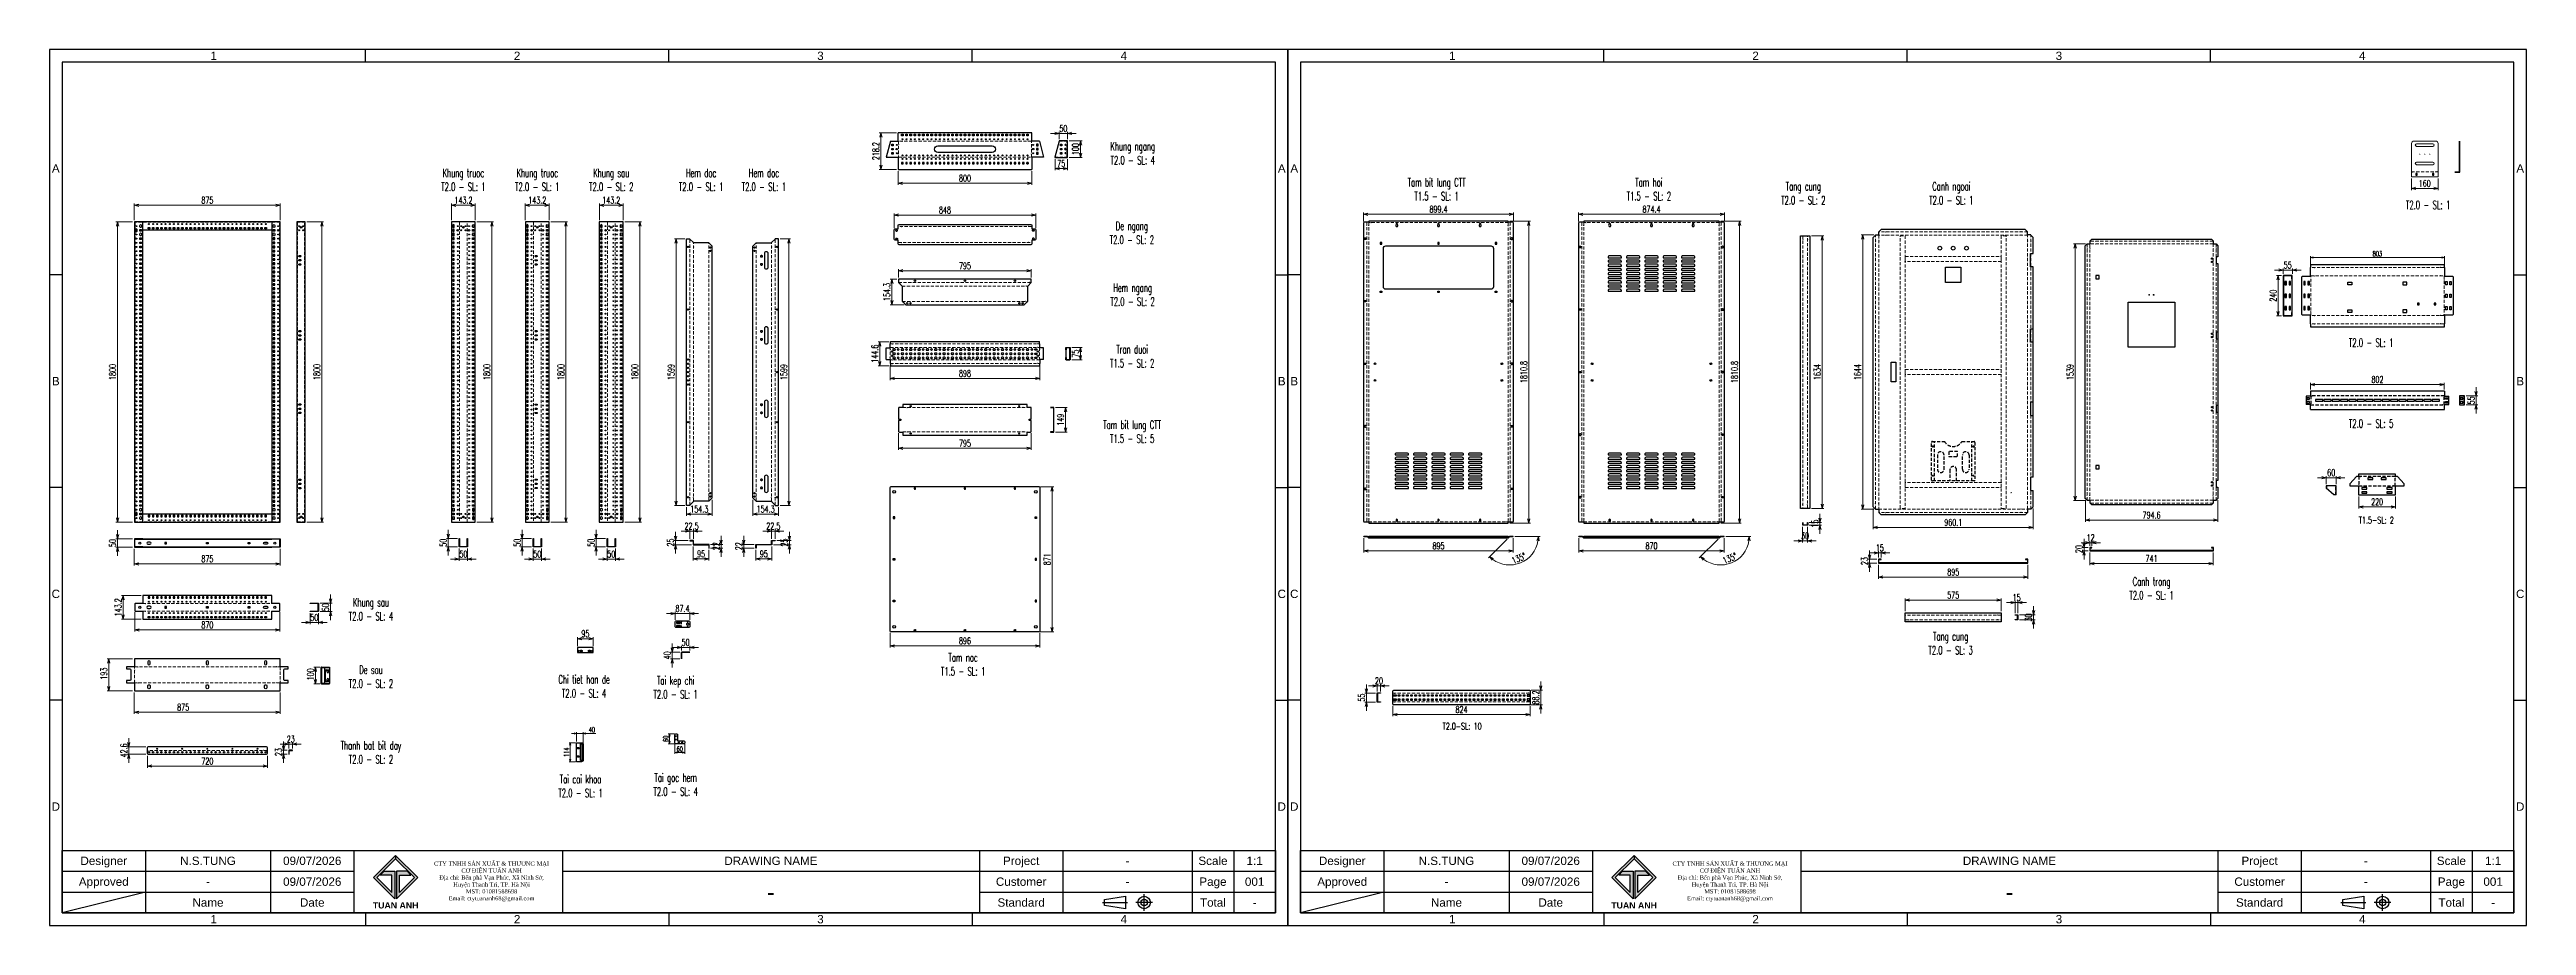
# Model space of a CAD drawing. Header units: millimetres. Extents: x 44190 to 77260, y -67199 to -50358.
# Drawn here: x 62410 to 77260, y -59862 to -54612 of the extents above; entities that cross this region are included whole.
import ezdxf
from ezdxf.enums import TextEntityAlignment as Align

# ---------------------------------------------------------------- set-up
doc = ezdxf.new("R2010")
doc.units = ezdxf.units.MM
doc.header["$LTSCALE"] = 3
doc.linetypes.add('HIDDEN', pattern=[9.525, 6.35, -3.175])
for name, color, linetype in [('@.0.DM. NÉT CHÍNH', 7, 'Continuous'), ('@.DM. DẤU', 1, 'Continuous'), ('@.DM. NÉT CHÍNH', 7, 'Continuous'), ('@.DM. NÉT ĐỤC', 2, 'Continuous'), ('@.HIDDEN', 8, 'HIDDEN'), ('@.TEXT', 7, 'Continuous'), ('@.VISIBLE', 7, 'Continuous'), ('Ann_green', 3, 'Continuous'), ('dim', 7, 'Continuous')]:
    doc.layers.add(name, color=color, linetype=linetype)
doc.layers.add('@.DIM', color=8, linetype='Continuous', transparency=0.2)
doc.layers.add('@.DM. KÍCH THƯỚC', color=8, linetype='Continuous', transparency=0.2)
doc.layers.add('@.DM. NÉT ĐỨT', color=8, linetype='HIDDEN', lineweight=9)
doc.styles.add('Ann_w01', font='romans.shx', dxfattribs={"width": 0.6, "bigfont": 'chineset.shx'})
doc.styles.add('Arial', font='arial.ttf')
doc.dimstyles.new('Dim 01_SC15', dxfattribs={"dimscale": 15, "dimtxt": 2, "dimasz": 1, "dimexe": 0.5, "dimexo": 0.5, "dimgap": 0.5, "dimtad": 1, "dimdec": 1, "dimzin": 12, "dimdsep": 46, "dimtxsty": 'Ann_w01', "dimblk": 'OPEN30', "dimcen": 1.5, "dimclrd": 6, "dimclre": 6, "dimclrt": 3, "dimazin": 3, "dimtm": 1e-09, "dimtfac": 1, "dimtdec": 1, "dimtmove": 0, "dimatfit": 3, "dimldrblk": 'OPEN30', "dimfxl": 1, "dimtolj": 1, "dimlwd": 20, "dimlwe": 20, "dimarcsym": 0})
doc.dimstyles.new('Dim 01_SC20', dxfattribs={"dimscale": 20, "dimtxt": 2, "dimasz": 1.3, "dimexe": 0.5, "dimexo": 0.5, "dimgap": 0.5, "dimtad": 1, "dimdec": 1, "dimzin": 12, "dimdsep": 46, "dimtxsty": 'Ann_w01', "dimblk": 'OPEN30', "dimcen": 1.5, "dimclrd": 6, "dimclre": 6, "dimclrt": 3, "dimadec": 1, "dimazin": 3, "dimtm": 1e-09, "dimtfac": 1, "dimtdec": 1, "dimtix": 1, "dimtmove": 0, "dimatfit": 3, "dimldrblk": 'OPEN30', "dimfxl": 1, "dimtolj": 1, "dimlwd": 20, "dimlwe": 20, "dimarcsym": 0})

msp = doc.modelspace()

# ---------------------------------------------------------------- texts
at = {"layer": '@.0.DM. NÉT CHÍNH', "color": 1, "style": 'Ann_w01', "width": 0.6}
for s, p in [('Khung ngang', (68903.86, -55191.8)), ('Khung truoc', (64890.8, -55351.29)), ('Khung truoc', (65334, -55351.29)), ('Khung sau', (65777.2, -55351.29)), ('Hem doc', (66315.9, -55351.29)), ('Hem doc', (66692.38, -55351.29)), ('T2.0 - SL: 4', (68903.86, -55275.13)), ('Tam bit lung CTT', (70725.7, -55407.36)), ('Tam hoi', (71998.3, -55407.36)), ('T2.0 - SL: 1', (64890.8, -55434.62)), ('T2.0 - SL: 1', (65334, -55434.62)), ('T2.0 - SL: 2', (65777.2, -55434.62)), ('T2.0 - SL: 1', (66315.9, -55434.62)), ('T2.0 - SL: 1', (66692.38, -55434.62)), ('T1.5 - SL: 1', (70725.7, -55490.69)), ('T1.5 - SL: 2', (71998.3, -55490.69)), ('T2.0 - SL: 2', (72924.21, -55514.96)), ('Tang cung', (72924.21, -55431.63)), ('T2.0 - SL: 1', (73811.66, -55514.96)), ('Canh ngoai', (73811.66, -55431.63)), ('De ngang', (68898.45, -55668.79)), ('T2.0 - SL: 2', (68898.45, -55752.13)), ('T2.0 - SL: 2', (68902.78, -56122.76)), ('Hem ngang', (68902.78, -56039.43)), ('Tran duoi', (68900.48, -56408.68)), ('T1.5 - SL: 2', (68900.48, -56492.02)), ('Tam bit lung CTT', (68900.48, -56861)), ('T1.5 - SL: 5', (68900.48, -56944.34)), ('Khung sau', (64336.76, -57925.01)), ('T2.0 - SL: 1', (75011.99, -57883.65)), ('Canh trong', (75011.99, -57800.32)), ('T2.0 - SL: 4', (64336.76, -58008.35)), ('T2.0 - SL: 3', (73807.38, -58212.19)), ('Tang cung', (73807.38, -58128.86)), ('De sau', (64336.76, -58329.21)), ('Chi tiet han de', (65614.61, -58387.04)), ('T1.5 - SL: 1', (67886.84, -58338.7)), ('Tam noc', (67886.84, -58255.36)), ('T2.0 - SL: 2', (64336.76, -58412.55)), ('T2.0 - SL: 4', (65614.61, -58470.37)), ('T2.0 - SL: 1', (66163.38, -58476.41)), ('Tai kep chi', (66163.38, -58393.08)), ('Thanh bat bit day', (64336.76, -58782.99)), ('T2.0 - SL: 2', (64336.76, -58866.33)), ('Tai goc hem', (66163.38, -58975.74)), ('T2.0 - SL: 1', (65593.19, -59068.18)), ('Tai cai khoa', (65593.19, -58984.85)), ('T2.0 - SL: 4', (66163.38, -59059.07))]:
    msp.add_text(s, height=50, dxfattribs=at).set_placement(p, align=Align.MIDDLE_CENTER)
at = {"layer": '@.0.DM. NÉT CHÍNH', "color": 1, "char_height": 50, "attachment_point": 1, "style": 'Ann_w01'}
for s, insert in [('\\A1;T2.0 - SL: 1', (76537.09, -55518.12)), ('\\A1;T2.0 - SL: 1', (76195.23, -56343.95)), ('\\A1;T2.0 - SL: 5', (76195.23, -56828.37))]:
    msp.add_mtext(s, dxfattribs=dict(at, insert=insert))
at = {"layer": '@.DM. NÉT CHÍNH', "color": 1, "style": 'Ann_w01', "width": 0.6}
for s, p in [('T1.5-SL: 2', (76359.37, -57432.52)), ('T2.0-SL: 10', (70878.72, -58667.94))]:
    msp.add_text(s, height=40, dxfattribs=at).set_placement(p, align=Align.MIDDLE_CENTER)

# ---------------------------------------------------------------- blocks, each defined once
blk = doc.blocks.new('_Open30')
at = {"color": 0, "linetype": 'ByBlock', "lineweight": -2}
for p, q in [((-1, 0.27), (0, 0)), ((0, 0), (-1, -0.27)), ((0, 0), (-1, 0))]:
    blk.add_line(p, q, dxfattribs=at)
blk = doc.blocks.new('*D174')
at = {"layer": '@.DM. KÍCH THƯỚC', "color": 6, "lineweight": 20, "transparency": 16777216}
for p, q in [((62908, -55645), (62808, -55645)), ((62818, -57419), (62818, -55671)), ((62908, -57445), (62808, -57445))]:
    blk.add_line(p, q, dxfattribs=at)
at = {"layer": 'Defpoints', "color": 0, "transparency": 16777216}
for p in [(62818, -55645), (62918, -55645), (62918, -57445)]:
    blk.add_point(p, dxfattribs=at)
at = {"layer": '@.DM. KÍCH THƯỚC', "color": 6, "lineweight": 20, "transparency": 16777216, "xscale": 26, "yscale": 26, "zscale": 26}
for p, rotation in [((62818, -55645), 90), ((62818, -57445), 270)]:
    blk.add_blockref('_Open30', p, dxfattribs=dict(at, rotation=rotation))
at = {"layer": '@.DM. KÍCH THƯỚC', "color": 3, "transparency": 16777216, "insert": (62788, -56545), "char_height": 40, "attachment_point": 5, "rotation": 90, "style": 'Ann_w01'}
blk.add_mtext('\\A1;1800', dxfattribs=at)
blk = doc.blocks.new('*D175')
at = {"layer": '@.DM. KÍCH THƯỚC', "color": 6, "lineweight": 20, "transparency": 16777216}
for p, q in [((62918, -55635), (62918, -55535)), ((63793, -55635), (63793, -55535)), ((63767, -55545), (62944, -55545))]:
    blk.add_line(p, q, dxfattribs=at)
at = {"layer": 'Defpoints', "color": 0, "transparency": 16777216}
for p in [(62918, -55545), (62918, -55645), (63793, -55645)]:
    blk.add_point(p, dxfattribs=at)
at = {"layer": '@.DM. KÍCH THƯỚC', "color": 6, "lineweight": 20, "transparency": 16777216, "xscale": 26, "yscale": 26, "zscale": 26, "rotation": 180}
blk.add_blockref('_Open30', (62918, -55545), dxfattribs=at)
at = {"layer": '@.DM. KÍCH THƯỚC', "color": 6, "lineweight": 20, "transparency": 16777216, "xscale": 26, "yscale": 26, "zscale": 26}
blk.add_blockref('_Open30', (63793, -55545), dxfattribs=at)
at = {"layer": '@.DM. KÍCH THƯỚC', "color": 3, "transparency": 16777216, "insert": (63356, -55515), "char_height": 40, "attachment_point": 5, "style": 'Ann_w01'}
blk.add_mtext('\\A1;875', dxfattribs=at)
blk = doc.blocks.new('*D176')
at = {"layer": '@.DM. KÍCH THƯỚC', "color": 6, "lineweight": 20, "transparency": 16777216}
for p, q in [((63953, -55645), (64053, -55645)), ((64043, -57419), (64043, -55671)), ((63953, -57445), (64053, -57445))]:
    blk.add_line(p, q, dxfattribs=at)
at = {"layer": 'Defpoints', "color": 0, "transparency": 16777216}
for p in [(63943, -55645), (64043, -55645), (63943, -57445)]:
    blk.add_point(p, dxfattribs=at)
at = {"layer": '@.DM. KÍCH THƯỚC', "color": 6, "lineweight": 20, "transparency": 16777216, "xscale": 26, "yscale": 26, "zscale": 26}
for p, rotation in [((64043, -55645), 90), ((64043, -57445), 270)]:
    blk.add_blockref('_Open30', p, dxfattribs=dict(at, rotation=rotation))
at = {"layer": '@.DM. KÍCH THƯỚC', "color": 3, "transparency": 16777216, "insert": (64013, -56545), "char_height": 40, "attachment_point": 5, "rotation": 90, "style": 'Ann_w01'}
blk.add_mtext('\\A1;1800', dxfattribs=at)
blk = doc.blocks.new('A$Ca22bb21c')
at = {"layer": '@.DM. NÉT CHÍNH', "color": 1}
for p, q in [((2, 38), (0, 38)), ((2, 13), (0, 13)), ((2, 13), (0, 13)), ((2, 13), (0, 13)), ((48, 38), (50, 38)), ((48, 13), (50, 13))]:
    blk.add_line(p, q, dxfattribs=at)
blk.add_lwpolyline([(50, 0), (50, 50), (0, 50), (0, 0), (2, 0), (2, 48), (48, 48), (48, 0)], close=True, dxfattribs=at)
blk = doc.blocks.new('*D177')
at = {"layer": '@.DM. KÍCH THƯỚC', "color": 6, "lineweight": 20, "transparency": 16777216}
for p, q in [((65309, -57603), (65309, -57676)), ((65359, -57603), (65359, -57676)), ((65283, -57666), (65257, -57666)), ((65309, -57666), (65359, -57666)), ((65385, -57666), (65411, -57666))]:
    blk.add_line(p, q, dxfattribs=at)
at = {"layer": 'Defpoints', "color": 0, "transparency": 16777216}
for p in [(65309, -57593), (65359, -57593), (65359, -57666)]:
    blk.add_point(p, dxfattribs=at)
at = {"layer": '@.DM. KÍCH THƯỚC', "color": 6, "lineweight": 20, "transparency": 16777216, "xscale": 26, "yscale": 26, "zscale": 26}
blk.add_blockref('_Open30', (65309, -57666), dxfattribs=at)
at = {"layer": '@.DM. KÍCH THƯỚC', "color": 6, "lineweight": 20, "transparency": 16777216, "xscale": 26, "yscale": 26, "zscale": 26, "rotation": 180}
blk.add_blockref('_Open30', (65359, -57666), dxfattribs=at)
at = {"layer": '@.DM. KÍCH THƯỚC', "color": 3, "transparency": 16777216, "insert": (65334, -57636), "char_height": 40, "attachment_point": 5, "style": 'Ann_w01'}
blk.add_mtext('\\A1;50', dxfattribs=at)
blk = doc.blocks.new('*D178')
at = {"layer": '@.DM. KÍCH THƯỚC', "color": 6, "lineweight": 20, "transparency": 16777216}
for p, q in [((65299, -57543), (65233, -57543)), ((65299, -57593), (65233, -57593)), ((65243, -57517), (65243, -57491)), ((65243, -57543), (65243, -57593)), ((65243, -57619), (65243, -57645))]:
    blk.add_line(p, q, dxfattribs=at)
at = {"layer": 'Defpoints', "color": 0, "transparency": 16777216}
for p in [(65243, -57593), (65309, -57543), (65309, -57593)]:
    blk.add_point(p, dxfattribs=at)
at = {"layer": '@.DM. KÍCH THƯỚC', "color": 6, "lineweight": 20, "transparency": 16777216, "xscale": 26, "yscale": 26, "zscale": 26}
for p, rotation in [((65243, -57543), 270), ((65243, -57593), 90)]:
    blk.add_blockref('_Open30', p, dxfattribs=dict(at, rotation=rotation))
at = {"layer": '@.DM. KÍCH THƯỚC', "color": 3, "transparency": 16777216, "insert": (65213, -57568), "char_height": 40, "attachment_point": 5, "rotation": 90, "style": 'Ann_w01'}
blk.add_mtext('\\A1;50', dxfattribs=at)
blk = doc.blocks.new('*D179')
at = {"layer": '@.DM. KÍCH THƯỚC', "color": 6, "lineweight": 20, "transparency": 16777216}
for p, q in [((65416, -55645), (65516, -55645)), ((65506, -57419), (65506, -55671)), ((65416, -57445), (65516, -57445))]:
    blk.add_line(p, q, dxfattribs=at)
at = {"layer": 'Defpoints', "color": 0, "transparency": 16777216}
for p in [(65406, -55645), (65506, -55645), (65406, -57445)]:
    blk.add_point(p, dxfattribs=at)
at = {"layer": '@.DM. KÍCH THƯỚC', "color": 6, "lineweight": 20, "transparency": 16777216, "xscale": 26, "yscale": 26, "zscale": 26}
for p, rotation in [((65506, -55645), 90), ((65506, -57445), 270)]:
    blk.add_blockref('_Open30', p, dxfattribs=dict(at, rotation=rotation))
at = {"layer": '@.DM. KÍCH THƯỚC', "color": 3, "transparency": 16777216, "insert": (65476, -56545), "char_height": 40, "attachment_point": 5, "rotation": 90, "style": 'Ann_w01'}
blk.add_mtext('\\A1;1800', dxfattribs=at)
blk = doc.blocks.new('*D180')
at = {"layer": '@.DM. KÍCH THƯỚC', "color": 6, "lineweight": 20, "transparency": 16777216}
for p, q in [((65262, -55635), (65262, -55535)), ((65406, -55635), (65406, -55535)), ((65288, -55545), (65380, -55545))]:
    blk.add_line(p, q, dxfattribs=at)
at = {"layer": 'Defpoints', "color": 0, "transparency": 16777216}
for p in [(65262, -55645), (65406, -55545), (65406, -55645)]:
    blk.add_point(p, dxfattribs=at)
at = {"layer": '@.DM. KÍCH THƯỚC', "color": 6, "lineweight": 20, "transparency": 16777216, "xscale": 26, "yscale": 26, "zscale": 26, "rotation": 180}
blk.add_blockref('_Open30', (65262, -55545), dxfattribs=at)
at = {"layer": '@.DM. KÍCH THƯỚC', "color": 6, "lineweight": 20, "transparency": 16777216, "xscale": 26, "yscale": 26, "zscale": 26}
blk.add_blockref('_Open30', (65406, -55545), dxfattribs=at)
at = {"layer": '@.DM. KÍCH THƯỚC', "color": 3, "transparency": 16777216, "insert": (65334, -55515), "char_height": 40, "attachment_point": 5, "style": 'Ann_w01'}
blk.add_mtext('\\A1;143.2', dxfattribs=at)
blk = doc.blocks.new('*D181')
at = {"layer": '@.DM. KÍCH THƯỚC', "color": 6, "lineweight": 20, "transparency": 16777216}
for p, q in [((64866, -57603), (64866, -57676)), ((64916, -57603), (64916, -57676)), ((64840, -57666), (64814, -57666)), ((64866, -57666), (64916, -57666)), ((64942, -57666), (64968, -57666))]:
    blk.add_line(p, q, dxfattribs=at)
at = {"layer": 'Defpoints', "color": 0, "transparency": 16777216}
for p in [(64866, -57593), (64916, -57593), (64916, -57666)]:
    blk.add_point(p, dxfattribs=at)
at = {"layer": '@.DM. KÍCH THƯỚC', "color": 6, "lineweight": 20, "transparency": 16777216, "xscale": 26, "yscale": 26, "zscale": 26}
blk.add_blockref('_Open30', (64866, -57666), dxfattribs=at)
at = {"layer": '@.DM. KÍCH THƯỚC', "color": 6, "lineweight": 20, "transparency": 16777216, "xscale": 26, "yscale": 26, "zscale": 26, "rotation": 180}
blk.add_blockref('_Open30', (64916, -57666), dxfattribs=at)
at = {"layer": '@.DM. KÍCH THƯỚC', "color": 3, "transparency": 16777216, "insert": (64891, -57636), "char_height": 40, "attachment_point": 5, "style": 'Ann_w01'}
blk.add_mtext('\\A1;50', dxfattribs=at)
blk = doc.blocks.new('*D182')
at = {"layer": '@.DM. KÍCH THƯỚC', "color": 6, "lineweight": 20, "transparency": 16777216}
for p, q in [((64856, -57543), (64790, -57543)), ((64856, -57593), (64790, -57593)), ((64800, -57517), (64800, -57491)), ((64800, -57543), (64800, -57593)), ((64800, -57619), (64800, -57645))]:
    blk.add_line(p, q, dxfattribs=at)
at = {"layer": 'Defpoints', "color": 0, "transparency": 16777216}
for p in [(64800, -57593), (64866, -57543), (64866, -57593)]:
    blk.add_point(p, dxfattribs=at)
at = {"layer": '@.DM. KÍCH THƯỚC', "color": 6, "lineweight": 20, "transparency": 16777216, "xscale": 26, "yscale": 26, "zscale": 26}
for p, rotation in [((64800, -57543), 270), ((64800, -57593), 90)]:
    blk.add_blockref('_Open30', p, dxfattribs=dict(at, rotation=rotation))
at = {"layer": '@.DM. KÍCH THƯỚC', "color": 3, "transparency": 16777216, "insert": (64770, -57568), "char_height": 40, "attachment_point": 5, "rotation": 90, "style": 'Ann_w01'}
blk.add_mtext('\\A1;50', dxfattribs=at)
blk = doc.blocks.new('*D183')
at = {"layer": '@.DM. KÍCH THƯỚC', "color": 6, "lineweight": 20, "transparency": 16777216}
for p, q in [((64972, -55645), (65072, -55645)), ((65062, -57419), (65062, -55671)), ((64972, -57445), (65072, -57445))]:
    blk.add_line(p, q, dxfattribs=at)
at = {"layer": 'Defpoints', "color": 0, "transparency": 16777216}
for p in [(64962, -55645), (65062, -55645), (64962, -57445)]:
    blk.add_point(p, dxfattribs=at)
at = {"layer": '@.DM. KÍCH THƯỚC', "color": 6, "lineweight": 20, "transparency": 16777216, "xscale": 26, "yscale": 26, "zscale": 26}
for p, rotation in [((65062, -55645), 90), ((65062, -57445), 270)]:
    blk.add_blockref('_Open30', p, dxfattribs=dict(at, rotation=rotation))
at = {"layer": '@.DM. KÍCH THƯỚC', "color": 3, "transparency": 16777216, "insert": (65032, -56545), "char_height": 40, "attachment_point": 5, "rotation": 90, "style": 'Ann_w01'}
blk.add_mtext('\\A1;1800', dxfattribs=at)
blk = doc.blocks.new('*D184')
at = {"layer": '@.DM. KÍCH THƯỚC', "color": 6, "lineweight": 20, "transparency": 16777216}
for p, q in [((64819, -55635), (64819, -55535)), ((64962, -55635), (64962, -55535)), ((64845, -55545), (64936, -55545))]:
    blk.add_line(p, q, dxfattribs=at)
at = {"layer": 'Defpoints', "color": 0, "transparency": 16777216}
for p in [(64819, -55645), (64962, -55545), (64962, -55645)]:
    blk.add_point(p, dxfattribs=at)
at = {"layer": '@.DM. KÍCH THƯỚC', "color": 6, "lineweight": 20, "transparency": 16777216, "xscale": 26, "yscale": 26, "zscale": 26, "rotation": 180}
blk.add_blockref('_Open30', (64819, -55545), dxfattribs=at)
at = {"layer": '@.DM. KÍCH THƯỚC', "color": 6, "lineweight": 20, "transparency": 16777216, "xscale": 26, "yscale": 26, "zscale": 26}
blk.add_blockref('_Open30', (64962, -55545), dxfattribs=at)
at = {"layer": '@.DM. KÍCH THƯỚC', "color": 3, "transparency": 16777216, "insert": (64891, -55515), "char_height": 40, "attachment_point": 5, "style": 'Ann_w01'}
blk.add_mtext('\\A1;143.2', dxfattribs=at)
blk = doc.blocks.new('*D185')
at = {"layer": '@.DM. KÍCH THƯỚC', "color": 6, "lineweight": 20, "transparency": 16777216}
for p, q in [((65752, -57603), (65752, -57676)), ((65802, -57603), (65802, -57676)), ((65726, -57666), (65700, -57666)), ((65752, -57666), (65802, -57666)), ((65828, -57666), (65854, -57666))]:
    blk.add_line(p, q, dxfattribs=at)
at = {"layer": 'Defpoints', "color": 0, "transparency": 16777216}
for p in [(65752, -57593), (65802, -57593), (65802, -57666)]:
    blk.add_point(p, dxfattribs=at)
at = {"layer": '@.DM. KÍCH THƯỚC', "color": 6, "lineweight": 20, "transparency": 16777216, "xscale": 26, "yscale": 26, "zscale": 26}
blk.add_blockref('_Open30', (65752, -57666), dxfattribs=at)
at = {"layer": '@.DM. KÍCH THƯỚC', "color": 6, "lineweight": 20, "transparency": 16777216, "xscale": 26, "yscale": 26, "zscale": 26, "rotation": 180}
blk.add_blockref('_Open30', (65802, -57666), dxfattribs=at)
at = {"layer": '@.DM. KÍCH THƯỚC', "color": 3, "transparency": 16777216, "insert": (65777, -57636), "char_height": 40, "attachment_point": 5, "style": 'Ann_w01'}
blk.add_mtext('\\A1;50', dxfattribs=at)
blk = doc.blocks.new('*D186')
at = {"layer": '@.DM. KÍCH THƯỚC', "color": 6, "lineweight": 20, "transparency": 16777216}
for p, q in [((65742, -57543), (65676, -57543)), ((65742, -57593), (65676, -57593)), ((65686, -57517), (65686, -57491)), ((65686, -57543), (65686, -57593)), ((65686, -57619), (65686, -57645))]:
    blk.add_line(p, q, dxfattribs=at)
at = {"layer": 'Defpoints', "color": 0, "transparency": 16777216}
for p in [(65686, -57593), (65752, -57543), (65752, -57593)]:
    blk.add_point(p, dxfattribs=at)
at = {"layer": '@.DM. KÍCH THƯỚC', "color": 6, "lineweight": 20, "transparency": 16777216, "xscale": 26, "yscale": 26, "zscale": 26}
for p, rotation in [((65686, -57543), 270), ((65686, -57593), 90)]:
    blk.add_blockref('_Open30', p, dxfattribs=dict(at, rotation=rotation))
at = {"layer": '@.DM. KÍCH THƯỚC', "color": 3, "transparency": 16777216, "insert": (65656, -57568), "char_height": 40, "attachment_point": 5, "rotation": 90, "style": 'Ann_w01'}
blk.add_mtext('\\A1;50', dxfattribs=at)
blk = doc.blocks.new('*D193')
at = {"layer": '@.DM. KÍCH THƯỚC', "color": 6, "lineweight": 20, "transparency": 16777216}
for p, q in [((65706, -55635), (65706, -55535)), ((65849, -55635), (65849, -55535)), ((65732, -55545), (65823, -55545))]:
    blk.add_line(p, q, dxfattribs=at)
at = {"layer": 'Defpoints', "color": 0, "transparency": 16777216}
for p in [(65706, -55645), (65849, -55545), (65849, -55645)]:
    blk.add_point(p, dxfattribs=at)
at = {"layer": '@.DM. KÍCH THƯỚC', "color": 6, "lineweight": 20, "transparency": 16777216, "xscale": 26, "yscale": 26, "zscale": 26, "rotation": 180}
blk.add_blockref('_Open30', (65706, -55545), dxfattribs=at)
at = {"layer": '@.DM. KÍCH THƯỚC', "color": 6, "lineweight": 20, "transparency": 16777216, "xscale": 26, "yscale": 26, "zscale": 26}
blk.add_blockref('_Open30', (65849, -55545), dxfattribs=at)
at = {"layer": '@.DM. KÍCH THƯỚC', "color": 3, "transparency": 16777216, "insert": (65777, -55515), "char_height": 40, "attachment_point": 5, "style": 'Ann_w01'}
blk.add_mtext('\\A1;143.2', dxfattribs=at)
blk = doc.blocks.new('*D194')
at = {"layer": '@.DM. KÍCH THƯỚC', "color": 6, "lineweight": 20, "transparency": 16777216}
for p, q in [((62908, -57545), (62808, -57545)), ((62908, -57595), (62808, -57595)), ((62818, -57519), (62818, -57493)), ((62818, -57595), (62818, -57545)), ((62818, -57621), (62818, -57647))]:
    blk.add_line(p, q, dxfattribs=at)
at = {"layer": 'Defpoints', "color": 0, "transparency": 16777216}
for p in [(62818, -57545), (62918, -57545), (62918, -57595)]:
    blk.add_point(p, dxfattribs=at)
at = {"layer": '@.DM. KÍCH THƯỚC', "color": 6, "lineweight": 20, "transparency": 16777216, "xscale": 26, "yscale": 26, "zscale": 26}
for p, rotation in [((62818, -57545), 270), ((62818, -57595), 90)]:
    blk.add_blockref('_Open30', p, dxfattribs=dict(at, rotation=rotation))
at = {"layer": '@.DM. KÍCH THƯỚC', "color": 3, "transparency": 16777216, "insert": (62788, -57570), "char_height": 40, "attachment_point": 5, "rotation": 90, "style": 'Ann_w01'}
blk.add_mtext('\\A1;50', dxfattribs=at)
blk = doc.blocks.new('*D195')
at = {"layer": '@.DM. KÍCH THƯỚC', "color": 6, "lineweight": 20, "transparency": 16777216}
for p, q in [((62918, -57605), (62918, -57705)), ((63793, -57605), (63793, -57705)), ((63767, -57695), (62944, -57695))]:
    blk.add_line(p, q, dxfattribs=at)
at = {"layer": 'Defpoints', "color": 0, "transparency": 16777216}
for p in [(62918, -57595), (63793, -57595), (62918, -57695)]:
    blk.add_point(p, dxfattribs=at)
at = {"layer": '@.DM. KÍCH THƯỚC', "color": 6, "lineweight": 20, "transparency": 16777216, "xscale": 26, "yscale": 26, "zscale": 26, "rotation": 180}
blk.add_blockref('_Open30', (62918, -57695), dxfattribs=at)
at = {"layer": '@.DM. KÍCH THƯỚC', "color": 6, "lineweight": 20, "transparency": 16777216, "xscale": 26, "yscale": 26, "zscale": 26}
blk.add_blockref('_Open30', (63793, -57695), dxfattribs=at)
at = {"layer": '@.DM. KÍCH THƯỚC', "color": 3, "transparency": 16777216, "insert": (63356, -57665), "char_height": 40, "attachment_point": 5, "style": 'Ann_w01'}
blk.add_mtext('\\A1;875', dxfattribs=at)
blk = doc.blocks.new('*D196')
at = {"layer": '@.DM. KÍCH THƯỚC', "color": 6, "lineweight": 20, "transparency": 16777216}
for p, q in [((65859, -55645), (65959, -55645)), ((65949, -57419), (65949, -55671)), ((65859, -57445), (65959, -57445))]:
    blk.add_line(p, q, dxfattribs=at)
at = {"layer": 'Defpoints', "color": 0, "transparency": 16777216}
for p in [(65849, -55645), (65949, -55645), (65849, -57445)]:
    blk.add_point(p, dxfattribs=at)
at = {"layer": '@.DM. KÍCH THƯỚC', "color": 6, "lineweight": 20, "transparency": 16777216, "xscale": 26, "yscale": 26, "zscale": 26}
for p, rotation in [((65949, -55645), 90), ((65949, -57445), 270)]:
    blk.add_blockref('_Open30', p, dxfattribs=dict(at, rotation=rotation))
at = {"layer": '@.DM. KÍCH THƯỚC', "color": 3, "transparency": 16777216, "insert": (65919, -56545), "char_height": 40, "attachment_point": 5, "rotation": 90, "style": 'Ann_w01'}
blk.add_mtext('\\A1;1800', dxfattribs=at)
blk = doc.blocks.new('*D197')
at = {"layer": '@.DM. KÍCH THƯỚC', "color": 6, "lineweight": 20, "transparency": 16777216}
for p, q in [((62921, -57985), (62921, -58101)), ((63791, -57985), (63791, -58101)), ((62947, -58091), (63765, -58091))]:
    blk.add_line(p, q, dxfattribs=at)
at = {"layer": 'Defpoints', "color": 0, "transparency": 16777216}
for p in [(62921, -57975), (63791, -57975), (63791, -58091)]:
    blk.add_point(p, dxfattribs=at)
at = {"layer": '@.DM. KÍCH THƯỚC', "color": 6, "lineweight": 20, "transparency": 16777216, "xscale": 26, "yscale": 26, "zscale": 26, "rotation": 180}
blk.add_blockref('_Open30', (62921, -58091), dxfattribs=at)
at = {"layer": '@.DM. KÍCH THƯỚC', "color": 6, "lineweight": 20, "transparency": 16777216, "xscale": 26, "yscale": 26, "zscale": 26}
blk.add_blockref('_Open30', (63791, -58091), dxfattribs=at)
at = {"layer": '@.DM. KÍCH THƯỚC', "color": 3, "transparency": 16777216, "insert": (63356, -58061), "char_height": 40, "attachment_point": 5, "style": 'Ann_w01'}
blk.add_mtext('\\A1;870', dxfattribs=at)
blk = doc.blocks.new('*D198')
at = {"layer": '@.DM. KÍCH THƯỚC', "color": 6, "lineweight": 20, "transparency": 16777216}
for p, q in [((62958, -57884), (62841, -57884)), ((62851, -58001), (62851, -57910)), ((62958, -58027), (62841, -58027))]:
    blk.add_line(p, q, dxfattribs=at)
at = {"layer": 'Defpoints', "color": 0, "transparency": 16777216}
for p in [(62851, -57884), (62968, -57884), (62968, -58027)]:
    blk.add_point(p, dxfattribs=at)
at = {"layer": '@.DM. KÍCH THƯỚC', "color": 6, "lineweight": 20, "transparency": 16777216, "xscale": 26, "yscale": 26, "zscale": 26}
for p, rotation in [((62851, -57884), 90), ((62851, -58027), 270)]:
    blk.add_blockref('_Open30', p, dxfattribs=dict(at, rotation=rotation))
at = {"layer": '@.DM. KÍCH THƯỚC', "color": 3, "transparency": 16777216, "insert": (62821, -57955), "char_height": 40, "attachment_point": 5, "rotation": 90, "style": 'Ann_w01'}
blk.add_mtext('\\A1;143.2', dxfattribs=at)
blk = doc.blocks.new('*D199')
at = {"layer": '@.DM. KÍCH THƯỚC', "color": 6, "lineweight": 20, "transparency": 16777216}
for p, q in [((64095, -57904), (64095, -57878)), ((64032, -57930), (64105, -57930)), ((64032, -57980), (64105, -57980)), ((64095, -57980), (64095, -57930)), ((64095, -58006), (64095, -58032))]:
    blk.add_line(p, q, dxfattribs=at)
at = {"layer": 'Defpoints', "color": 0, "transparency": 16777216}
for p in [(64022, -57930), (64022, -57980), (64095, -57930)]:
    blk.add_point(p, dxfattribs=at)
at = {"layer": '@.DM. KÍCH THƯỚC', "color": 6, "lineweight": 20, "transparency": 16777216, "xscale": 26, "yscale": 26, "zscale": 26}
for p, rotation in [((64095, -57930), 270), ((64095, -57980), 90)]:
    blk.add_blockref('_Open30', p, dxfattribs=dict(at, rotation=rotation))
at = {"layer": '@.DM. KÍCH THƯỚC', "color": 3, "transparency": 16777216, "insert": (64065, -57955), "char_height": 40, "attachment_point": 5, "rotation": 90, "style": 'Ann_w01'}
blk.add_mtext('\\A1;50', dxfattribs=at)
blk = doc.blocks.new('*D200')
at = {"layer": '@.DM. KÍCH THƯỚC', "color": 6, "lineweight": 20, "transparency": 16777216}
for p, q in [((63946, -58046), (63920, -58046)), ((63972, -57990), (63972, -58056)), ((63972, -58046), (64022, -58046)), ((64022, -57990), (64022, -58056)), ((64048, -58046), (64074, -58046))]:
    blk.add_line(p, q, dxfattribs=at)
at = {"layer": 'Defpoints', "color": 0, "transparency": 16777216}
for p in [(63972, -57980), (64022, -57980), (64022, -58046)]:
    blk.add_point(p, dxfattribs=at)
at = {"layer": '@.DM. KÍCH THƯỚC', "color": 6, "lineweight": 20, "transparency": 16777216, "xscale": 26, "yscale": 26, "zscale": 26}
blk.add_blockref('_Open30', (63972, -58046), dxfattribs=at)
at = {"layer": '@.DM. KÍCH THƯỚC', "color": 6, "lineweight": 20, "transparency": 16777216, "xscale": 26, "yscale": 26, "zscale": 26, "rotation": 180}
blk.add_blockref('_Open30', (64022, -58046), dxfattribs=at)
at = {"layer": '@.DM. KÍCH THƯỚC', "color": 3, "transparency": 16777216, "insert": (63997, -58016), "char_height": 40, "attachment_point": 5, "style": 'Ann_w01'}
blk.add_mtext('\\A1;50', dxfattribs=at)
blk = doc.blocks.new('*D201')
at = {"layer": '@.DM. KÍCH THƯỚC', "color": 6, "lineweight": 20, "transparency": 16777216}
for p, q in [((66222, -57498), (66196, -57498)), ((66248, -57545), (66248, -57488)), ((66270, -57498), (66248, -57498)), ((66270, -57545), (66270, -57488)), ((66296, -57498), (66322, -57498))]:
    blk.add_line(p, q, dxfattribs=at)
at = {"layer": 'Defpoints', "color": 0, "transparency": 16777216}
for p in [(66248, -57498), (66248, -57555), (66270, -57555)]:
    blk.add_point(p, dxfattribs=at)
at = {"layer": '@.DM. KÍCH THƯỚC', "color": 6, "lineweight": 20, "transparency": 16777216, "xscale": 26, "yscale": 26, "zscale": 26}
blk.add_blockref('_Open30', (66248, -57498), dxfattribs=at)
at = {"layer": '@.DM. KÍCH THƯỚC', "color": 6, "lineweight": 20, "transparency": 16777216, "xscale": 26, "yscale": 26, "zscale": 26, "rotation": 180}
blk.add_blockref('_Open30', (66270, -57498), dxfattribs=at)
at = {"layer": '@.DM. KÍCH THƯỚC', "color": 3, "transparency": 16777216, "insert": (66259, -57468), "char_height": 40, "attachment_point": 5, "style": 'Ann_w01'}
blk.add_mtext('\\A1;22.5', dxfattribs=at)
blk = doc.blocks.new('*D202')
at = {"layer": '@.DM. KÍCH THƯỚC', "color": 6, "lineweight": 20, "transparency": 16777216}
for p, q in [((66238, -57555), (66153, -57555)), ((66258, -57580), (66153, -57580)), ((66163, -57529), (66163, -57503)), ((66163, -57555), (66163, -57580)), ((66163, -57606), (66163, -57632))]:
    blk.add_line(p, q, dxfattribs=at)
at = {"layer": 'Defpoints', "color": 0, "transparency": 16777216}
for p in [(66163, -57580), (66248, -57555), (66268, -57580)]:
    blk.add_point(p, dxfattribs=at)
at = {"layer": '@.DM. KÍCH THƯỚC', "color": 6, "lineweight": 20, "transparency": 16777216, "xscale": 26, "yscale": 26, "zscale": 26}
for p, rotation in [((66163, -57555), 270), ((66163, -57580), 90)]:
    blk.add_blockref('_Open30', p, dxfattribs=dict(at, rotation=rotation))
at = {"layer": '@.DM. KÍCH THƯỚC', "color": 3, "transparency": 16777216, "insert": (66133, -57567), "char_height": 40, "attachment_point": 5, "rotation": 90, "style": 'Ann_w01'}
blk.add_mtext('\\A1;25', dxfattribs=at)
blk = doc.blocks.new('*D203')
at = {"layer": '@.DM. KÍCH THƯỚC', "color": 6, "lineweight": 20, "transparency": 16777216}
for p, q in [((66268, -57590), (66268, -57675)), ((66363, -57610), (66363, -57675)), ((66294, -57665), (66337, -57665))]:
    blk.add_line(p, q, dxfattribs=at)
at = {"layer": 'Defpoints', "color": 0, "transparency": 16777216}
for p in [(66268, -57580), (66363, -57600), (66363, -57665)]:
    blk.add_point(p, dxfattribs=at)
at = {"layer": '@.DM. KÍCH THƯỚC', "color": 6, "lineweight": 20, "transparency": 16777216, "xscale": 26, "yscale": 26, "zscale": 26, "rotation": 180}
blk.add_blockref('_Open30', (66268, -57665), dxfattribs=at)
at = {"layer": '@.DM. KÍCH THƯỚC', "color": 6, "lineweight": 20, "transparency": 16777216, "xscale": 26, "yscale": 26, "zscale": 26}
blk.add_blockref('_Open30', (66363, -57665), dxfattribs=at)
at = {"layer": '@.DM. KÍCH THƯỚC', "color": 3, "transparency": 16777216, "insert": (66316, -57635), "char_height": 40, "attachment_point": 5, "style": 'Ann_w01'}
blk.add_mtext('\\A1;95', dxfattribs=at)
blk = doc.blocks.new('*D204')
at = {"layer": '@.DM. KÍCH THƯỚC', "color": 6, "lineweight": 20, "transparency": 16777216}
for p, q in [((66373, -57578), (66446, -57578)), ((66373, -57600), (66446, -57600)), ((66436, -57552), (66436, -57526)), ((66436, -57600), (66436, -57578)), ((66436, -57626), (66436, -57652))]:
    blk.add_line(p, q, dxfattribs=at)
at = {"layer": 'Defpoints', "color": 0, "transparency": 16777216}
for p in [(66363, -57578), (66363, -57600), (66436, -57578)]:
    blk.add_point(p, dxfattribs=at)
at = {"layer": '@.DM. KÍCH THƯỚC', "color": 6, "lineweight": 20, "transparency": 16777216, "xscale": 26, "yscale": 26, "zscale": 26}
for p, rotation in [((66436, -57578), 270), ((66436, -57600), 90)]:
    blk.add_blockref('_Open30', p, dxfattribs=dict(at, rotation=rotation))
at = {"layer": '@.DM. KÍCH THƯỚC', "color": 3, "transparency": 16777216, "insert": (66406, -57589), "char_height": 40, "attachment_point": 5, "rotation": 90, "style": 'Ann_w01'}
blk.add_mtext('\\A1;22', dxfattribs=at)
blk = doc.blocks.new('*D205')
at = {"layer": '@.DM. KÍCH THƯỚC', "color": 6, "lineweight": 20, "transparency": 16777216}
for p, q in [((66382, -57310), (66382, -57406)), ((66228, -57355), (66228, -57406)), ((66356, -57396), (66254, -57396))]:
    blk.add_line(p, q, dxfattribs=at)
at = {"layer": 'Defpoints', "color": 0, "transparency": 16777216}
for p in [(66382, -57300), (66228, -57345), (66228, -57396)]:
    blk.add_point(p, dxfattribs=at)
at = {"layer": '@.DM. KÍCH THƯỚC', "color": 6, "lineweight": 20, "transparency": 16777216, "xscale": 26, "yscale": 26, "zscale": 26, "rotation": 180}
blk.add_blockref('_Open30', (66228, -57396), dxfattribs=at)
at = {"layer": '@.DM. KÍCH THƯỚC', "color": 6, "lineweight": 20, "transparency": 16777216, "xscale": 26, "yscale": 26, "zscale": 26}
blk.add_blockref('_Open30', (66382, -57396), dxfattribs=at)
at = {"layer": '@.DM. KÍCH THƯỚC', "color": 3, "transparency": 16777216, "insert": (66305, -57366), "char_height": 40, "attachment_point": 5, "style": 'Ann_w01'}
blk.add_mtext('\\A1;154.3', dxfattribs=at)
blk = doc.blocks.new('*D206')
at = {"layer": '@.DM. KÍCH THƯỚC', "color": 6, "lineweight": 20, "transparency": 16777216}
for p, q in [((66218, -55746), (66156, -55746)), ((66166, -57319), (66166, -55772)), ((66218, -57345), (66156, -57345))]:
    blk.add_line(p, q, dxfattribs=at)
at = {"layer": 'Defpoints', "color": 0, "transparency": 16777216}
for p in [(66166, -55746), (66228, -55746), (66228, -57345)]:
    blk.add_point(p, dxfattribs=at)
at = {"layer": '@.DM. KÍCH THƯỚC', "color": 6, "lineweight": 20, "transparency": 16777216, "xscale": 26, "yscale": 26, "zscale": 26}
for p, rotation in [((66166, -55746), 90), ((66166, -57345), 270)]:
    blk.add_blockref('_Open30', p, dxfattribs=dict(at, rotation=rotation))
at = {"layer": '@.DM. KÍCH THƯỚC', "color": 3, "transparency": 16777216, "insert": (66136, -56545), "char_height": 40, "attachment_point": 5, "rotation": 90, "style": 'Ann_w01'}
blk.add_mtext('\\A1;1599', dxfattribs=at)
blk = doc.blocks.new('*D207')
at = {"layer": '@.DM. KÍCH THƯỚC', "color": 6, "lineweight": 20, "transparency": 16777216}
for p, q in [((66712, -57498), (66686, -57498)), ((66738, -57545), (66738, -57488)), ((66738, -57498), (66760, -57498)), ((66760, -57545), (66760, -57488)), ((66786, -57498), (66812, -57498))]:
    blk.add_line(p, q, dxfattribs=at)
at = {"layer": 'Defpoints', "color": 0, "transparency": 16777216}
for p in [(66738, -57555), (66760, -57498), (66760, -57555)]:
    blk.add_point(p, dxfattribs=at)
at = {"layer": '@.DM. KÍCH THƯỚC', "color": 6, "lineweight": 20, "transparency": 16777216, "xscale": 26, "yscale": 26, "zscale": 26}
blk.add_blockref('_Open30', (66738, -57498), dxfattribs=at)
at = {"layer": '@.DM. KÍCH THƯỚC', "color": 6, "lineweight": 20, "transparency": 16777216, "xscale": 26, "yscale": 26, "zscale": 26, "rotation": 180}
blk.add_blockref('_Open30', (66760, -57498), dxfattribs=at)
at = {"layer": '@.DM. KÍCH THƯỚC', "color": 3, "transparency": 16777216, "insert": (66749, -57468), "char_height": 40, "attachment_point": 5, "style": 'Ann_w01'}
blk.add_mtext('\\A1;22.5', dxfattribs=at)
blk = doc.blocks.new('*D208')
at = {"layer": '@.DM. KÍCH THƯỚC', "color": 6, "lineweight": 20, "transparency": 16777216}
for p, q in [((66750, -57580), (66855, -57580)), ((66770, -57555), (66855, -57555)), ((66845, -57529), (66845, -57503)), ((66845, -57555), (66845, -57580)), ((66845, -57606), (66845, -57632))]:
    blk.add_line(p, q, dxfattribs=at)
at = {"layer": 'Defpoints', "color": 0, "transparency": 16777216}
for p in [(66740, -57580), (66760, -57555), (66845, -57580)]:
    blk.add_point(p, dxfattribs=at)
at = {"layer": '@.DM. KÍCH THƯỚC', "color": 6, "lineweight": 20, "transparency": 16777216, "xscale": 26, "yscale": 26, "zscale": 26}
for p, rotation in [((66845, -57555), 270), ((66845, -57580), 90)]:
    blk.add_blockref('_Open30', p, dxfattribs=dict(at, rotation=rotation))
at = {"layer": '@.DM. KÍCH THƯỚC', "color": 3, "transparency": 16777216, "insert": (66815, -57567), "char_height": 40, "attachment_point": 5, "rotation": 90, "style": 'Ann_w01'}
blk.add_mtext('\\A1;25', dxfattribs=at)
blk = doc.blocks.new('*D209')
at = {"layer": '@.DM. KÍCH THƯỚC', "color": 6, "lineweight": 20, "transparency": 16777216}
for p, q in [((66645, -57610), (66645, -57675)), ((66740, -57590), (66740, -57675)), ((66714, -57665), (66671, -57665))]:
    blk.add_line(p, q, dxfattribs=at)
at = {"layer": 'Defpoints', "color": 0, "transparency": 16777216}
for p in [(66645, -57600), (66740, -57580), (66645, -57665)]:
    blk.add_point(p, dxfattribs=at)
at = {"layer": '@.DM. KÍCH THƯỚC', "color": 6, "lineweight": 20, "transparency": 16777216, "xscale": 26, "yscale": 26, "zscale": 26, "rotation": 180}
blk.add_blockref('_Open30', (66645, -57665), dxfattribs=at)
at = {"layer": '@.DM. KÍCH THƯỚC', "color": 6, "lineweight": 20, "transparency": 16777216, "xscale": 26, "yscale": 26, "zscale": 26}
blk.add_blockref('_Open30', (66740, -57665), dxfattribs=at)
at = {"layer": '@.DM. KÍCH THƯỚC', "color": 3, "transparency": 16777216, "insert": (66692, -57635), "char_height": 40, "attachment_point": 5, "style": 'Ann_w01'}
blk.add_mtext('\\A1;95', dxfattribs=at)
blk = doc.blocks.new('*D210')
at = {"layer": '@.DM. KÍCH THƯỚC', "color": 6, "lineweight": 20, "transparency": 16777216}
for p, q in [((66635, -57578), (66562, -57578)), ((66635, -57600), (66562, -57600)), ((66572, -57552), (66572, -57526)), ((66572, -57600), (66572, -57578)), ((66572, -57626), (66572, -57652))]:
    blk.add_line(p, q, dxfattribs=at)
at = {"layer": 'Defpoints', "color": 0, "transparency": 16777216}
for p in [(66572, -57578), (66645, -57578), (66645, -57600)]:
    blk.add_point(p, dxfattribs=at)
at = {"layer": '@.DM. KÍCH THƯỚC', "color": 6, "lineweight": 20, "transparency": 16777216, "xscale": 26, "yscale": 26, "zscale": 26}
for p, rotation in [((66572, -57578), 270), ((66572, -57600), 90)]:
    blk.add_blockref('_Open30', p, dxfattribs=dict(at, rotation=rotation))
at = {"layer": '@.DM. KÍCH THƯỚC', "color": 3, "transparency": 16777216, "insert": (66542, -57589), "char_height": 40, "attachment_point": 5, "rotation": 90, "style": 'Ann_w01'}
blk.add_mtext('\\A1;22', dxfattribs=at)
blk = doc.blocks.new('*D187')
at = {"layer": '@.DM. KÍCH THƯỚC', "color": 6, "lineweight": 20, "transparency": 16777216}
for p, q in [((66626, -57310), (66626, -57406)), ((66652, -57396), (66755, -57396)), ((66781, -57355), (66781, -57406))]:
    blk.add_line(p, q, dxfattribs=at)
at = {"layer": 'Defpoints', "color": 0, "transparency": 16777216}
for p in [(66626, -57300), (66781, -57345), (66781, -57396)]:
    blk.add_point(p, dxfattribs=at)
at = {"layer": '@.DM. KÍCH THƯỚC', "color": 6, "lineweight": 20, "transparency": 16777216, "xscale": 26, "yscale": 26, "zscale": 26, "rotation": 180}
blk.add_blockref('_Open30', (66626, -57396), dxfattribs=at)
at = {"layer": '@.DM. KÍCH THƯỚC', "color": 6, "lineweight": 20, "transparency": 16777216, "xscale": 26, "yscale": 26, "zscale": 26}
blk.add_blockref('_Open30', (66781, -57396), dxfattribs=at)
at = {"layer": '@.DM. KÍCH THƯỚC', "color": 3, "transparency": 16777216, "insert": (66703, -57366), "char_height": 40, "attachment_point": 5, "style": 'Ann_w01'}
blk.add_mtext('\\A1;154.3', dxfattribs=at)
blk = doc.blocks.new('*D188')
at = {"layer": '@.DM. KÍCH THƯỚC', "color": 6, "lineweight": 20, "transparency": 16777216}
for p, q in [((66791, -55746), (66852, -55746)), ((66842, -57319), (66842, -55772)), ((66791, -57345), (66852, -57345))]:
    blk.add_line(p, q, dxfattribs=at)
at = {"layer": 'Defpoints', "color": 0, "transparency": 16777216}
for p in [(66781, -55746), (66842, -55746), (66781, -57345)]:
    blk.add_point(p, dxfattribs=at)
at = {"layer": '@.DM. KÍCH THƯỚC', "color": 6, "lineweight": 20, "transparency": 16777216, "xscale": 26, "yscale": 26, "zscale": 26}
for p, rotation in [((66842, -55746), 90), ((66842, -57345), 270)]:
    blk.add_blockref('_Open30', p, dxfattribs=dict(at, rotation=rotation))
at = {"layer": '@.DM. KÍCH THƯỚC', "color": 3, "transparency": 16777216, "insert": (66812, -56545), "char_height": 40, "attachment_point": 5, "rotation": 90, "style": 'Ann_w01'}
blk.add_mtext('\\A1;1599', dxfattribs=at)
blk = doc.blocks.new('*D189')
at = {"layer": '@.DM. KÍCH THƯỚC', "color": 6, "lineweight": 20, "transparency": 16777216}
for p, q in [((63818, -58775), (63792, -58775)), ((63844, -58802), (63844, -58765)), ((63844, -58775), (63867, -58775)), ((63867, -58802), (63867, -58765)), ((63893, -58775), (63919, -58775))]:
    blk.add_line(p, q, dxfattribs=at)
at = {"layer": 'Defpoints', "color": 0, "transparency": 16777216}
for p in [(63867, -58775), (63844, -58812), (63867, -58812)]:
    blk.add_point(p, dxfattribs=at)
at = {"layer": '@.DM. KÍCH THƯỚC', "color": 6, "lineweight": 20, "transparency": 16777216, "xscale": 26, "yscale": 26, "zscale": 26}
blk.add_blockref('_Open30', (63844, -58775), dxfattribs=at)
at = {"layer": '@.DM. KÍCH THƯỚC', "color": 6, "lineweight": 20, "transparency": 16777216, "xscale": 26, "yscale": 26, "zscale": 26, "rotation": 180}
blk.add_blockref('_Open30', (63867, -58775), dxfattribs=at)
at = {"layer": '@.DM. KÍCH THƯỚC', "color": 3, "transparency": 16777216, "insert": (63856, -58745), "char_height": 40, "attachment_point": 5, "style": 'Ann_w01'}
blk.add_mtext('\\A1;23', dxfattribs=at)
blk = doc.blocks.new('*D190')
at = {"layer": '@.DM. KÍCH THƯỚC', "color": 6, "lineweight": 20, "transparency": 16777216}
for p, q in [((63813, -58786), (63813, -58760)), ((63834, -58812), (63803, -58812)), ((63834, -58835), (63803, -58835)), ((63813, -58812), (63813, -58835)), ((63813, -58861), (63813, -58887))]:
    blk.add_line(p, q, dxfattribs=at)
at = {"layer": 'Defpoints', "color": 0, "transparency": 16777216}
for p in [(63813, -58835), (63844, -58812), (63844, -58835)]:
    blk.add_point(p, dxfattribs=at)
at = {"layer": '@.DM. KÍCH THƯỚC', "color": 6, "lineweight": 20, "transparency": 16777216, "xscale": 26, "yscale": 26, "zscale": 26}
for p, rotation in [((63813, -58812), 270), ((63813, -58835), 90)]:
    blk.add_blockref('_Open30', p, dxfattribs=dict(at, rotation=rotation))
at = {"layer": '@.DM. KÍCH THƯỚC', "color": 3, "transparency": 16777216, "insert": (63783, -58823), "char_height": 40, "attachment_point": 5, "rotation": 90, "style": 'Ann_w01'}
blk.add_mtext('\\A1;23', dxfattribs=at)
blk = doc.blocks.new('*D191')
at = {"layer": '@.DM. KÍCH THƯỚC', "color": 6, "lineweight": 20, "transparency": 16777216}
for p, q in [((62996, -58845), (62996, -58917)), ((63022, -58907), (63690, -58907)), ((63716, -58845), (63716, -58917))]:
    blk.add_line(p, q, dxfattribs=at)
at = {"layer": 'Defpoints', "color": 0, "transparency": 16777216}
for p in [(62996, -58835), (63716, -58835), (63716, -58907)]:
    blk.add_point(p, dxfattribs=at)
at = {"layer": '@.DM. KÍCH THƯỚC', "color": 6, "lineweight": 20, "transparency": 16777216, "xscale": 26, "yscale": 26, "zscale": 26, "rotation": 180}
blk.add_blockref('_Open30', (62996, -58907), dxfattribs=at)
at = {"layer": '@.DM. KÍCH THƯỚC', "color": 6, "lineweight": 20, "transparency": 16777216, "xscale": 26, "yscale": 26, "zscale": 26}
blk.add_blockref('_Open30', (63716, -58907), dxfattribs=at)
at = {"layer": '@.DM. KÍCH THƯỚC', "color": 3, "transparency": 16777216, "insert": (63356, -58877), "char_height": 40, "attachment_point": 5, "style": 'Ann_w01'}
blk.add_mtext('\\A1;720', dxfattribs=at)
blk = doc.blocks.new('*D192')
at = {"layer": '@.DM. KÍCH THƯỚC', "color": 6, "lineweight": 20, "transparency": 16777216}
for p, q in [((62986, -58792), (62875, -58792)), ((62885, -58766), (62885, -58740)), ((62885, -58792), (62885, -58835)), ((62986, -58835), (62875, -58835)), ((62885, -58861), (62885, -58887))]:
    blk.add_line(p, q, dxfattribs=at)
at = {"layer": 'Defpoints', "color": 0, "transparency": 16777216}
for p in [(62996, -58792), (62885, -58835), (62996, -58835)]:
    blk.add_point(p, dxfattribs=at)
at = {"layer": '@.DM. KÍCH THƯỚC', "color": 6, "lineweight": 20, "transparency": 16777216, "xscale": 26, "yscale": 26, "zscale": 26}
for p, rotation in [((62885, -58792), 270), ((62885, -58835), 90)]:
    blk.add_blockref('_Open30', p, dxfattribs=dict(at, rotation=rotation))
at = {"layer": '@.DM. KÍCH THƯỚC', "color": 3, "transparency": 16777216, "insert": (62855, -58813), "char_height": 40, "attachment_point": 5, "rotation": 90, "style": 'Ann_w01'}
blk.add_mtext('\\A1;42.6', dxfattribs=at)
blk = doc.blocks.new('A$Ca3bfb219')
blk.add_lwpolyline([(0, 114), (30, 114, -0.414214), (40, 104), (40, 10, -0.414214), (30, 0), (0, 0)], format="xyb", close=True)
blk.add_lwpolyline([(24, 107), (32, 107), (32, 7), (24, 7)], close=True)
at = {"layer": '@.DM. NÉT ĐỤC'}
for points in [[(7, 86), (13, 86, -1), (13, 78), (7, 78, -1)], [(7, 36), (13, 36, -1), (13, 28), (7, 28, -1)]]:
    blk.add_lwpolyline(points, format="xyb", close=True, dxfattribs=at)
blk = doc.blocks.new('*D258')
at = {"layer": '@.DM. KÍCH THƯỚC', "color": 6, "lineweight": 20, "transparency": 16777216}
for p, q in [((65562, -58767), (65524, -58767)), ((65531, -58782), (65531, -58866)), ((65562, -58881), (65524, -58881))]:
    blk.add_line(p, q, dxfattribs=at)
at = {"layer": 'Defpoints', "color": 0, "transparency": 16777216}
for p in [(65569, -58767), (65531, -58881), (65569, -58881)]:
    blk.add_point(p, dxfattribs=at)
at = {"layer": '@.DM. KÍCH THƯỚC', "color": 6, "lineweight": 20, "transparency": 16777216, "xscale": 15, "yscale": 15, "zscale": 15}
for p, rotation in [((65531, -58767), 90), ((65531, -58881), 270)]:
    blk.add_blockref('_Open30', p, dxfattribs=dict(at, rotation=rotation))
at = {"layer": '@.DM. KÍCH THƯỚC', "color": 3, "transparency": 16777216, "insert": (65509, -58824), "char_height": 30, "attachment_point": 5, "rotation": 90, "style": 'Ann_w01'}
blk.add_mtext('\\A1;114', dxfattribs=at)
blk = doc.blocks.new('*D259')
at = {"layer": '@.DM. KÍCH THƯỚC', "color": 6, "lineweight": 20, "transparency": 16777216}
for p, q in [((65554, -58711), (65539, -58711)), ((65569, -58759), (65569, -58704)), ((65569, -58711), (65609, -58711)), ((65609, -58769), (65609, -58704)), ((65624, -58711), (65684, -58711))]:
    blk.add_line(p, q, dxfattribs=at)
at = {"layer": 'Defpoints', "color": 0, "transparency": 16777216}
for p in [(65569, -58767), (65609, -58711), (65609, -58777)]:
    blk.add_point(p, dxfattribs=at)
at = {"layer": '@.DM. KÍCH THƯỚC', "color": 6, "lineweight": 20, "transparency": 16777216, "xscale": 15, "yscale": 15, "zscale": 15}
blk.add_blockref('_Open30', (65569, -58711), dxfattribs=at)
at = {"layer": '@.DM. KÍCH THƯỚC', "color": 6, "lineweight": 20, "transparency": 16777216, "xscale": 15, "yscale": 15, "zscale": 15, "rotation": 180}
blk.add_blockref('_Open30', (65609, -58711), dxfattribs=at)
at = {"layer": '@.DM. KÍCH THƯỚC', "color": 3, "transparency": 16777216, "insert": (65661, -58689), "char_height": 30, "attachment_point": 5, "style": 'Ann_w01'}
blk.add_mtext('\\A1;40', dxfattribs=at)
blk = doc.blocks.new('*D260')
at = {"layer": '@.DM. KÍCH THƯỚC', "color": 6, "lineweight": 20, "transparency": 16777216}
for p, q in [((66157, -58713), (66119, -58713)), ((66157, -58773), (66119, -58773)), ((66127, -58728), (66127, -58758))]:
    blk.add_line(p, q, dxfattribs=at)
at = {"layer": 'Defpoints', "color": 0, "transparency": 16777216}
for p in [(66127, -58773), (66164, -58713), (66164, -58773)]:
    blk.add_point(p, dxfattribs=at)
at = {"layer": '@.DM. KÍCH THƯỚC', "color": 6, "lineweight": 20, "transparency": 16777216, "xscale": 15, "yscale": 15, "zscale": 15}
for p, rotation in [((66127, -58713), 90), ((66127, -58773), 270)]:
    blk.add_blockref('_Open30', p, dxfattribs=dict(at, rotation=rotation))
at = {"layer": '@.DM. KÍCH THƯỚC', "color": 3, "transparency": 16777216, "insert": (66104, -58743), "char_height": 30, "attachment_point": 5, "rotation": 90, "style": 'Ann_w01'}
blk.add_mtext('\\A1;60', dxfattribs=at)
blk = doc.blocks.new('*D261')
at = {"layer": '@.DM. KÍCH THƯỚC', "color": 6, "lineweight": 20, "transparency": 16777216}
for p, q in [((66158, -58774), (66158, -58834)), ((66218, -58774), (66218, -58834)), ((66173, -58826), (66203, -58826))]:
    blk.add_line(p, q, dxfattribs=at)
at = {"layer": 'Defpoints', "color": 0, "transparency": 16777216}
for p in [(66158, -58767), (66218, -58767), (66218, -58826)]:
    blk.add_point(p, dxfattribs=at)
at = {"layer": '@.DM. KÍCH THƯỚC', "color": 6, "lineweight": 20, "transparency": 16777216, "xscale": 15, "yscale": 15, "zscale": 15, "rotation": 180}
blk.add_blockref('_Open30', (66158, -58826), dxfattribs=at)
at = {"layer": '@.DM. KÍCH THƯỚC', "color": 6, "lineweight": 20, "transparency": 16777216, "xscale": 15, "yscale": 15, "zscale": 15}
blk.add_blockref('_Open30', (66218, -58826), dxfattribs=at)
at = {"layer": '@.DM. KÍCH THƯỚC', "color": 3, "transparency": 16777216, "insert": (66188, -58804), "char_height": 30, "attachment_point": 5, "style": 'Ann_w01'}
blk.add_mtext('\\A1;60', dxfattribs=at)
blk = doc.blocks.new('*D262')
at = {"layer": '@.DM. KÍCH THƯỚC', "color": 6, "lineweight": 20, "transparency": 16777216}
for p, q in [((64032, -58314), (63994, -58314)), ((64004, -58388), (64004, -58340)), ((64032, -58414), (63994, -58414))]:
    blk.add_line(p, q, dxfattribs=at)
at = {"layer": 'Defpoints', "color": 0, "transparency": 16777216}
for p in [(64004, -58314), (64042, -58314), (64042, -58414)]:
    blk.add_point(p, dxfattribs=at)
at = {"layer": '@.DM. KÍCH THƯỚC', "color": 6, "lineweight": 20, "transparency": 16777216, "xscale": 26, "yscale": 26, "zscale": 26}
for p, rotation in [((64004, -58314), 90), ((64004, -58414), 270)]:
    blk.add_blockref('_Open30', p, dxfattribs=dict(at, rotation=rotation))
at = {"layer": '@.DM. KÍCH THƯỚC', "color": 3, "transparency": 16777216, "insert": (63954, -58393), "char_height": 40, "attachment_point": 1, "rotation": 90, "style": 'Ann_w01'}
blk.add_mtext('\\A1;100', dxfattribs=at)
blk = doc.blocks.new('*D263')
at = {"layer": '@.DM. KÍCH THƯỚC', "color": 6, "lineweight": 20, "transparency": 16777216}
for p, q in [((62918, -58466), (62918, -58594)), ((63793, -58466), (63793, -58594)), ((63767, -58584), (62944, -58584))]:
    blk.add_line(p, q, dxfattribs=at)
at = {"layer": 'Defpoints', "color": 0, "transparency": 16777216}
for p in [(62918, -58456), (63793, -58456), (62918, -58584)]:
    blk.add_point(p, dxfattribs=at)
at = {"layer": '@.DM. KÍCH THƯỚC', "color": 6, "lineweight": 20, "transparency": 16777216, "xscale": 26, "yscale": 26, "zscale": 26, "rotation": 180}
blk.add_blockref('_Open30', (62918, -58584), dxfattribs=at)
at = {"layer": '@.DM. KÍCH THƯỚC', "color": 6, "lineweight": 20, "transparency": 16777216, "xscale": 26, "yscale": 26, "zscale": 26}
blk.add_blockref('_Open30', (63793, -58584), dxfattribs=at)
at = {"layer": '@.DM. KÍCH THƯỚC', "color": 3, "transparency": 16777216, "insert": (63175, -58534), "char_height": 40, "attachment_point": 1, "style": 'Ann_w01'}
blk.add_mtext('\\A1;875', dxfattribs=at)
blk = doc.blocks.new('*D264')
at = {"layer": '@.DM. KÍCH THƯỚC', "color": 6, "lineweight": 20, "transparency": 16777216}
for p, q in [((62908, -58263), (62755, -58263)), ((62765, -58430), (62765, -58289)), ((62908, -58456), (62755, -58456))]:
    blk.add_line(p, q, dxfattribs=at)
at = {"layer": 'Defpoints', "color": 0, "transparency": 16777216}
for p in [(62765, -58263), (62918, -58263), (62918, -58456)]:
    blk.add_point(p, dxfattribs=at)
at = {"layer": '@.DM. KÍCH THƯỚC', "color": 6, "lineweight": 20, "transparency": 16777216, "xscale": 26, "yscale": 26, "zscale": 26}
for p, rotation in [((62765, -58263), 90), ((62765, -58456), 270)]:
    blk.add_blockref('_Open30', p, dxfattribs=dict(at, rotation=rotation))
at = {"layer": '@.DM. KÍCH THƯỚC', "color": 3, "transparency": 16777216, "insert": (62715, -58389), "char_height": 40, "attachment_point": 1, "rotation": 90, "style": 'Ann_w01'}
blk.add_mtext('\\A1;193', dxfattribs=at)
blk = doc.blocks.new('*D211')
at = {"layer": '@.DM. NÉT CHÍNH', "color": 6, "lineweight": 20, "transparency": 16777216}
for p, q in [((65574, -58187), (65574, -58133)), ((65600, -58143), (65643, -58143)), ((65669, -58187), (65669, -58133))]:
    blk.add_line(p, q, dxfattribs=at)
at = {"layer": 'Defpoints', "color": 0, "transparency": 16777216}
for p in [(65574, -58197), (65669, -58143), (65669, -58197)]:
    blk.add_point(p, dxfattribs=at)
at = {"layer": '@.DM. NÉT CHÍNH', "color": 6, "lineweight": 20, "transparency": 16777216, "xscale": 26, "yscale": 26, "zscale": 26, "rotation": 180}
blk.add_blockref('_Open30', (65574, -58143), dxfattribs=at)
at = {"layer": '@.DM. NÉT CHÍNH', "color": 6, "lineweight": 20, "transparency": 16777216, "xscale": 26, "yscale": 26, "zscale": 26}
blk.add_blockref('_Open30', (65669, -58143), dxfattribs=at)
at = {"layer": '@.DM. NÉT CHÍNH', "color": 3, "transparency": 16777216, "insert": (65622, -58113), "char_height": 40, "attachment_point": 5, "style": 'Ann_w01'}
blk.add_mtext('\\A1;95', dxfattribs=at)
blk = doc.blocks.new('*D265')
at = {"layer": '@.DM. NÉT CHÍNH', "color": 6, "lineweight": 20, "transparency": 16777216}
for p, q in [((66172, -58195), (66146, -58195)), ((66198, -58213), (66198, -58185)), ((66198, -58195), (66248, -58195)), ((66248, -58213), (66248, -58185)), ((66274, -58195), (66300, -58195))]:
    blk.add_line(p, q, dxfattribs=at)
at = {"layer": 'Defpoints', "color": 0, "transparency": 16777216}
for p in [(66248, -58195), (66198, -58223), (66248, -58223)]:
    blk.add_point(p, dxfattribs=at)
at = {"layer": '@.DM. NÉT CHÍNH', "color": 6, "lineweight": 20, "transparency": 16777216, "xscale": 26, "yscale": 26, "zscale": 26}
blk.add_blockref('_Open30', (66198, -58195), dxfattribs=at)
at = {"layer": '@.DM. NÉT CHÍNH', "color": 6, "lineweight": 20, "transparency": 16777216, "xscale": 26, "yscale": 26, "zscale": 26, "rotation": 180}
blk.add_blockref('_Open30', (66248, -58195), dxfattribs=at)
at = {"layer": '@.DM. NÉT CHÍNH', "color": 3, "transparency": 16777216, "insert": (66223, -58165), "char_height": 40, "attachment_point": 5, "style": 'Ann_w01'}
blk.add_mtext('\\A1;50', dxfattribs=at)
blk = doc.blocks.new('*D266')
at = {"layer": '@.DM. NÉT CHÍNH', "color": 6, "lineweight": 20, "transparency": 16777216}
for p, q in [((66143, -58197), (66143, -58171)), ((66188, -58223), (66133, -58223)), ((66188, -58263), (66133, -58263)), ((66143, -58223), (66143, -58263)), ((66143, -58289), (66143, -58315))]:
    blk.add_line(p, q, dxfattribs=at)
at = {"layer": 'Defpoints', "color": 0, "transparency": 16777216}
for p in [(66143, -58263), (66198, -58223), (66198, -58263)]:
    blk.add_point(p, dxfattribs=at)
at = {"layer": '@.DM. NÉT CHÍNH', "color": 6, "lineweight": 20, "transparency": 16777216, "xscale": 26, "yscale": 26, "zscale": 26}
for p, rotation in [((66143, -58223), 270), ((66143, -58263), 90)]:
    blk.add_blockref('_Open30', p, dxfattribs=dict(at, rotation=rotation))
at = {"layer": '@.DM. NÉT CHÍNH', "color": 3, "transparency": 16777216, "insert": (66113, -58243), "char_height": 40, "attachment_point": 5, "rotation": 90, "style": 'Ann_w01'}
blk.add_mtext('\\A1;40', dxfattribs=at)
blk = doc.blocks.new('*D267')
at = {"layer": '@.DM. NÉT CHÍNH', "color": 6, "lineweight": 20, "transparency": 16777216}
for p, q in [((66134, -57993), (66108, -57993)), ((66160, -58031), (66160, -57983)), ((66160, -57993), (66248, -57993)), ((66248, -58031), (66248, -57983)), ((66274, -57993), (66300, -57993))]:
    blk.add_line(p, q, dxfattribs=at)
at = {"layer": 'Defpoints', "color": 0, "transparency": 16777216}
for p in [(66160, -58041), (66248, -57993), (66248, -58041)]:
    blk.add_point(p, dxfattribs=at)
at = {"layer": '@.DM. NÉT CHÍNH', "color": 6, "lineweight": 20, "transparency": 16777216, "xscale": 26, "yscale": 26, "zscale": 26}
blk.add_blockref('_Open30', (66160, -57993), dxfattribs=at)
at = {"layer": '@.DM. NÉT CHÍNH', "color": 6, "lineweight": 20, "transparency": 16777216, "xscale": 26, "yscale": 26, "zscale": 26, "rotation": 180}
blk.add_blockref('_Open30', (66248, -57993), dxfattribs=at)
at = {"layer": '@.DM. NÉT CHÍNH', "color": 3, "transparency": 16777216, "insert": (66204, -57963), "char_height": 40, "attachment_point": 5, "style": 'Ann_w01'}
blk.add_mtext('\\A1;87.4', dxfattribs=at)
blk = doc.blocks.new('A$C95002fa8')
at = {"layer": '@.DM. NÉT CHÍNH'}
blk.add_lwpolyline([(0, 100), (75, 100), (75, 0), (25, 0), (25, 2), (0, 98)], close=True, dxfattribs=at)
at = {"layer": '@.DM. NÉT CHÍNH', "linetype": 'HIDDEN'}
blk.add_lwpolyline([(0, 98), (73, 98), (73, 2), (25, 2)], dxfattribs=at)
at = {"layer": '@.DM. NÉT ĐỤC'}
for points in [[(42, 70.5), (42, 79.5), (33, 79.5), (33, 70.5)], [(42, 45.5), (42, 54.5), (33, 54.5), (33, 45.5)], [(42, 20.5), (42, 29.5), (33, 29.5), (33, 20.5)]]:
    blk.add_lwpolyline(points, close=True, dxfattribs=at)
for centre, radius in [((62.5, 50), 4.5), ((62.5, 75), 2.7), ((62.5, 25), 2.7)]:
    blk.add_circle(centre, radius, dxfattribs=at)
blk = doc.blocks.new('*D212')
at = {"layer": '@.DM. KÍCH THƯỚC', "color": 6, "lineweight": 20, "transparency": 16777216}
for p, q in [((68438, -55269), (68438, -55335)), ((68464, -55325), (68487, -55325)), ((68513, -55269), (68513, -55335))]:
    blk.add_line(p, q, dxfattribs=at)
at = {"layer": 'Defpoints', "color": 0, "transparency": 16777216}
for p in [(68438, -55259), (68513, -55259), (68513, -55325)]:
    blk.add_point(p, dxfattribs=at)
at = {"layer": '@.DM. KÍCH THƯỚC', "color": 6, "lineweight": 20, "transparency": 16777216, "xscale": 26, "yscale": 26, "zscale": 26, "rotation": 180}
blk.add_blockref('_Open30', (68438, -55325), dxfattribs=at)
at = {"layer": '@.DM. KÍCH THƯỚC', "color": 6, "lineweight": 20, "transparency": 16777216, "xscale": 26, "yscale": 26, "zscale": 26}
blk.add_blockref('_Open30', (68513, -55325), dxfattribs=at)
at = {"layer": '@.DM. KÍCH THƯỚC', "color": 3, "transparency": 16777216, "insert": (68475, -55295), "char_height": 40, "attachment_point": 5, "style": 'Ann_w01'}
blk.add_mtext('\\A1;75', dxfattribs=at)
blk = doc.blocks.new('*D213')
at = {"layer": '@.DM. KÍCH THƯỚC', "color": 6, "lineweight": 20, "transparency": 16777216}
for p, q in [((68437, -55115), (68411, -55115)), ((68463, -55149), (68463, -55105)), ((68463, -55115), (68513, -55115)), ((68513, -55149), (68513, -55105)), ((68539, -55115), (68565, -55115))]:
    blk.add_line(p, q, dxfattribs=at)
at = {"layer": 'Defpoints', "color": 0, "transparency": 16777216}
for p in [(68463, -55159), (68513, -55115), (68513, -55159)]:
    blk.add_point(p, dxfattribs=at)
at = {"layer": '@.DM. KÍCH THƯỚC', "color": 6, "lineweight": 20, "transparency": 16777216, "xscale": 26, "yscale": 26, "zscale": 26}
blk.add_blockref('_Open30', (68463, -55115), dxfattribs=at)
at = {"layer": '@.DM. KÍCH THƯỚC', "color": 6, "lineweight": 20, "transparency": 16777216, "xscale": 26, "yscale": 26, "zscale": 26, "rotation": 180}
blk.add_blockref('_Open30', (68513, -55115), dxfattribs=at)
at = {"layer": '@.DM. KÍCH THƯỚC', "color": 3, "transparency": 16777216, "insert": (68488, -55085), "char_height": 40, "attachment_point": 5, "style": 'Ann_w01'}
blk.add_mtext('\\A1;50', dxfattribs=at)
blk = doc.blocks.new('*D214')
at = {"layer": '@.DM. KÍCH THƯỚC', "color": 6, "lineweight": 20, "transparency": 16777216}
for p, q in [((68523, -55159), (68601, -55159)), ((68591, -55185), (68591, -55233)), ((68523, -55259), (68601, -55259))]:
    blk.add_line(p, q, dxfattribs=at)
at = {"layer": 'Defpoints', "color": 0, "transparency": 16777216}
for p in [(68513, -55159), (68513, -55259), (68591, -55259)]:
    blk.add_point(p, dxfattribs=at)
at = {"layer": '@.DM. KÍCH THƯỚC', "color": 6, "lineweight": 20, "transparency": 16777216, "xscale": 26, "yscale": 26, "zscale": 26}
for p, rotation in [((68591, -55159), 90), ((68591, -55259), 270)]:
    blk.add_blockref('_Open30', p, dxfattribs=dict(at, rotation=rotation))
at = {"layer": '@.DM. KÍCH THƯỚC', "color": 3, "transparency": 16777216, "insert": (68561, -55209), "char_height": 40, "attachment_point": 5, "rotation": 90, "style": 'Ann_w01'}
blk.add_mtext('\\A1;100', dxfattribs=at)
blk = doc.blocks.new('*D215')
at = {"layer": '@.DM. KÍCH THƯỚC', "color": 6, "lineweight": 20, "transparency": 16777216}
for p, q in [((67488, -55112), (67384, -55112)), ((67394, -55304), (67394, -55138)), ((67488, -55330), (67384, -55330))]:
    blk.add_line(p, q, dxfattribs=at)
at = {"layer": 'Defpoints', "color": 0, "transparency": 16777216}
for p in [(67394, -55112), (67498, -55112), (67498, -55330)]:
    blk.add_point(p, dxfattribs=at)
at = {"layer": '@.DM. KÍCH THƯỚC', "color": 6, "lineweight": 20, "transparency": 16777216, "xscale": 26, "yscale": 26, "zscale": 26}
for p, rotation in [((67394, -55112), 90), ((67394, -55330), 270)]:
    blk.add_blockref('_Open30', p, dxfattribs=dict(at, rotation=rotation))
at = {"layer": '@.DM. KÍCH THƯỚC', "color": 3, "transparency": 16777216, "insert": (67364, -55221), "char_height": 40, "attachment_point": 5, "rotation": 90, "style": 'Ann_w01'}
blk.add_mtext('\\A1;218.2', dxfattribs=at)
blk = doc.blocks.new('*D216')
at = {"layer": '@.DM. KÍCH THƯỚC', "color": 6, "lineweight": 20, "transparency": 16777216}
for p, q in [((67500, -55978), (67500, -55928)), ((68269, -55938), (67526, -55938)), ((68295, -55978), (68295, -55928))]:
    blk.add_line(p, q, dxfattribs=at)
at = {"layer": 'Defpoints', "color": 0, "transparency": 16777216}
for p in [(67500, -55938), (67500, -55988), (68295, -55988)]:
    blk.add_point(p, dxfattribs=at)
at = {"layer": '@.DM. KÍCH THƯỚC', "color": 6, "lineweight": 20, "transparency": 16777216, "xscale": 26, "yscale": 26, "zscale": 26, "rotation": 180}
blk.add_blockref('_Open30', (67500, -55938), dxfattribs=at)
at = {"layer": '@.DM. KÍCH THƯỚC', "color": 6, "lineweight": 20, "transparency": 16777216, "xscale": 26, "yscale": 26, "zscale": 26}
blk.add_blockref('_Open30', (68295, -55938), dxfattribs=at)
at = {"layer": '@.DM. KÍCH THƯỚC', "color": 3, "transparency": 16777216, "insert": (67898, -55908), "char_height": 40, "attachment_point": 5, "style": 'Ann_w01'}
blk.add_mtext('\\A1;795', dxfattribs=at)
blk = doc.blocks.new('*D217')
at = {"layer": '@.DM. KÍCH THƯỚC', "color": 6, "lineweight": 20, "transparency": 16777216}
for p, q in [((67490, -55988), (67450, -55988)), ((67460, -56014), (67460, -56116)), ((67533, -56142), (67450, -56142))]:
    blk.add_line(p, q, dxfattribs=at)
at = {"layer": 'Defpoints', "color": 0, "transparency": 16777216}
for p in [(67500, -55988), (67460, -56142), (67543, -56142)]:
    blk.add_point(p, dxfattribs=at)
at = {"layer": '@.DM. KÍCH THƯỚC', "color": 6, "lineweight": 20, "transparency": 16777216, "xscale": 26, "yscale": 26, "zscale": 26}
for p, rotation in [((67460, -55988), 90), ((67460, -56142), 270)]:
    blk.add_blockref('_Open30', p, dxfattribs=dict(at, rotation=rotation))
at = {"layer": '@.DM. KÍCH THƯỚC', "color": 3, "transparency": 16777216, "insert": (67430, -56065), "char_height": 40, "attachment_point": 5, "rotation": 90, "style": 'Ann_w01'}
blk.add_mtext('\\A1;154.3', dxfattribs=at)
blk = doc.blocks.new('*D218')
at = {"layer": '@.DM. KÍCH THƯỚC', "color": 6, "lineweight": 20, "transparency": 16777216}
for p, q in [((67441, -56363), (67377, -56363)), ((67387, -56481), (67387, -56389)), ((67441, -56507), (67377, -56507))]:
    blk.add_line(p, q, dxfattribs=at)
at = {"layer": 'Defpoints', "color": 0, "transparency": 16777216}
for p in [(67387, -56363), (67451, -56363), (67451, -56507)]:
    blk.add_point(p, dxfattribs=at)
at = {"layer": '@.DM. KÍCH THƯỚC', "color": 6, "lineweight": 20, "transparency": 16777216, "xscale": 26, "yscale": 26, "zscale": 26}
for p, rotation in [((67387, -56363), 90), ((67387, -56507), 270)]:
    blk.add_blockref('_Open30', p, dxfattribs=dict(at, rotation=rotation))
at = {"layer": '@.DM. KÍCH THƯỚC', "color": 3, "transparency": 16777216, "insert": (67357, -56435), "char_height": 40, "attachment_point": 5, "rotation": 90, "style": 'Ann_w01'}
blk.add_mtext('\\A1;144.6', dxfattribs=at)
blk = doc.blocks.new('*D219')
at = {"layer": '@.DM. KÍCH THƯỚC', "color": 6, "lineweight": 20, "transparency": 16777216}
for p, q in [((68538, -56397), (68600, -56397)), ((68590, -56423), (68590, -56446)), ((68538, -56472), (68600, -56472))]:
    blk.add_line(p, q, dxfattribs=at)
at = {"layer": 'Defpoints', "color": 0, "transparency": 16777216}
for p in [(68528, -56397), (68528, -56472), (68590, -56472)]:
    blk.add_point(p, dxfattribs=at)
at = {"layer": '@.DM. KÍCH THƯỚC', "color": 6, "lineweight": 20, "transparency": 16777216, "xscale": 26, "yscale": 26, "zscale": 26}
for p, rotation in [((68590, -56397), 90), ((68590, -56472), 270)]:
    blk.add_blockref('_Open30', p, dxfattribs=dict(at, rotation=rotation))
at = {"layer": '@.DM. KÍCH THƯỚC', "color": 3, "transparency": 16777216, "insert": (68560, -56435), "char_height": 40, "attachment_point": 5, "rotation": 90, "style": 'Ann_w01'}
blk.add_mtext('\\A1;75', dxfattribs=at)
blk = doc.blocks.new('*D268')
at = {"layer": '@.DM. KÍCH THƯỚC', "color": 6, "lineweight": 20, "transparency": 16777216}
for p, q in [((67474, -55683), (67474, -55594)), ((68296, -55604), (67500, -55604)), ((68322, -55683), (68322, -55594))]:
    blk.add_line(p, q, dxfattribs=at)
at = {"layer": 'Defpoints', "color": 0, "transparency": 16777216}
for p in [(67474, -55604), (67474, -55693), (68322, -55693)]:
    blk.add_point(p, dxfattribs=at)
at = {"layer": '@.DM. KÍCH THƯỚC', "color": 6, "lineweight": 20, "transparency": 16777216, "xscale": 26, "yscale": 26, "zscale": 26, "rotation": 180}
blk.add_blockref('_Open30', (67474, -55604), dxfattribs=at)
at = {"layer": '@.DM. KÍCH THƯỚC', "color": 6, "lineweight": 20, "transparency": 16777216, "xscale": 26, "yscale": 26, "zscale": 26}
blk.add_blockref('_Open30', (68322, -55604), dxfattribs=at)
at = {"layer": '@.DM. KÍCH THƯỚC', "color": 3, "transparency": 16777216, "insert": (67742, -55554), "char_height": 40, "attachment_point": 1, "style": 'Ann_w01'}
blk.add_mtext('\\A1;848', dxfattribs=at)
blk = doc.blocks.new('*D236')
at = {"layer": '@.DM. KÍCH THƯỚC', "color": 6, "lineweight": 20, "transparency": 16777216}
for p, q in [((68441, -56757), (68511, -56757)), ((68501, -56880), (68501, -56783)), ((68441, -56906), (68511, -56906))]:
    blk.add_line(p, q, dxfattribs=at)
at = {"layer": 'Defpoints', "color": 0, "transparency": 16777216}
for p in [(68431, -56757), (68501, -56757), (68431, -56906)]:
    blk.add_point(p, dxfattribs=at)
at = {"layer": '@.DM. KÍCH THƯỚC', "color": 6, "lineweight": 20, "transparency": 16777216, "xscale": 26, "yscale": 26, "zscale": 26}
for p, rotation in [((68501, -56757), 90), ((68501, -56906), 270)]:
    blk.add_blockref('_Open30', p, dxfattribs=dict(at, rotation=rotation))
at = {"layer": '@.DM. KÍCH THƯỚC', "color": 3, "transparency": 16777216, "insert": (68471, -56831), "char_height": 40, "attachment_point": 5, "rotation": 90, "style": 'Ann_w01'}
blk.add_mtext('\\A1;149', dxfattribs=at)
blk = doc.blocks.new('*D237')
at = {"layer": '@.DM. KÍCH THƯỚC', "color": 6, "lineweight": 20, "transparency": 16777216}
for p, q in [((67500, -56911), (67500, -57012)), ((68269, -57002), (67526, -57002)), ((68295, -56911), (68295, -57012))]:
    blk.add_line(p, q, dxfattribs=at)
at = {"layer": 'Defpoints', "color": 0, "transparency": 16777216}
for p in [(67500, -56901), (67500, -57002), (68295, -56901)]:
    blk.add_point(p, dxfattribs=at)
at = {"layer": '@.DM. KÍCH THƯỚC', "color": 6, "lineweight": 20, "transparency": 16777216, "xscale": 26, "yscale": 26, "zscale": 26, "rotation": 180}
blk.add_blockref('_Open30', (67500, -57002), dxfattribs=at)
at = {"layer": '@.DM. KÍCH THƯỚC', "color": 6, "lineweight": 20, "transparency": 16777216, "xscale": 26, "yscale": 26, "zscale": 26}
blk.add_blockref('_Open30', (68295, -57002), dxfattribs=at)
at = {"layer": '@.DM. KÍCH THƯỚC', "color": 3, "transparency": 16777216, "insert": (67898, -56972), "char_height": 40, "attachment_point": 5, "style": 'Ann_w01'}
blk.add_mtext('\\A1;795', dxfattribs=at)
blk = doc.blocks.new('*D238')
at = {"layer": '@.DM. KÍCH THƯỚC', "color": 6, "lineweight": 20, "transparency": 16777216}
for p, q in [((68351, -57232), (68430, -57232)), ((68420, -58077), (68420, -57258)), ((68351, -58103), (68430, -58103))]:
    blk.add_line(p, q, dxfattribs=at)
at = {"layer": 'Defpoints', "color": 0, "transparency": 16777216}
for p in [(68341, -57232), (68420, -57232), (68341, -58103)]:
    blk.add_point(p, dxfattribs=at)
at = {"layer": '@.DM. KÍCH THƯỚC', "color": 6, "lineweight": 20, "transparency": 16777216, "xscale": 26, "yscale": 26, "zscale": 26}
for p, rotation in [((68420, -57232), 90), ((68420, -58103), 270)]:
    blk.add_blockref('_Open30', p, dxfattribs=dict(at, rotation=rotation))
at = {"layer": '@.DM. KÍCH THƯỚC', "color": 3, "transparency": 16777216, "insert": (68390, -57667), "char_height": 40, "attachment_point": 5, "rotation": 90, "style": 'Ann_w01'}
blk.add_mtext('\\A1;871', dxfattribs=at)
blk = doc.blocks.new('*D239')
at = {"layer": '@.DM. KÍCH THƯỚC', "color": 6, "lineweight": 20, "transparency": 16777216}
for p, q in [((67450, -58108), (67450, -58196)), ((68320, -58186), (67476, -58186)), ((68346, -58108), (68346, -58196))]:
    blk.add_line(p, q, dxfattribs=at)
at = {"layer": 'Defpoints', "color": 0, "transparency": 16777216}
for p in [(67450, -58098), (67450, -58186), (68346, -58098)]:
    blk.add_point(p, dxfattribs=at)
at = {"layer": '@.DM. KÍCH THƯỚC', "color": 6, "lineweight": 20, "transparency": 16777216, "xscale": 26, "yscale": 26, "zscale": 26, "rotation": 180}
blk.add_blockref('_Open30', (67450, -58186), dxfattribs=at)
at = {"layer": '@.DM. KÍCH THƯỚC', "color": 6, "lineweight": 20, "transparency": 16777216, "xscale": 26, "yscale": 26, "zscale": 26}
blk.add_blockref('_Open30', (68346, -58186), dxfattribs=at)
at = {"layer": '@.DM. KÍCH THƯỚC', "color": 3, "transparency": 16777216, "insert": (67898, -58156), "char_height": 40, "attachment_point": 5, "style": 'Ann_w01'}
blk.add_mtext('\\A1;896', dxfattribs=at)
blk = doc.blocks.new('*D240')
at = {"layer": '@.DM. KÍCH THƯỚC', "color": 6, "lineweight": 20, "transparency": 16777216}
for p, q in [((72429, -55640), (72552, -55640)), ((72542, -55666), (72542, -57425)), ((72429, -57451), (72552, -57451))]:
    blk.add_line(p, q, dxfattribs=at)
at = {"layer": 'Defpoints', "color": 0, "transparency": 16777216}
for p in [(72419, -55640), (72419, -57451), (72542, -57451)]:
    blk.add_point(p, dxfattribs=at)
at = {"layer": '@.DM. KÍCH THƯỚC', "color": 6, "lineweight": 20, "transparency": 16777216, "xscale": 26, "yscale": 26, "zscale": 26}
for p, rotation in [((72542, -55640), 90), ((72542, -57451), 270)]:
    blk.add_blockref('_Open30', p, dxfattribs=dict(at, rotation=rotation))
at = {"layer": '@.DM. KÍCH THƯỚC', "color": 3, "transparency": 16777216, "insert": (72512, -56545), "char_height": 40, "attachment_point": 5, "rotation": 90, "style": 'Ann_w01'}
blk.add_mtext('\\A1;1810.8', dxfattribs=at)
blk = doc.blocks.new('*D241')
at = {"layer": '@.DM. KÍCH THƯỚC', "color": 6, "lineweight": 20, "transparency": 16777216}
for p, q in [((71579, -57540), (71579, -57627)), ((71605, -57617), (72423, -57617)), ((72449, -57540), (72449, -57627))]:
    blk.add_line(p, q, dxfattribs=at)
at = {"layer": 'Defpoints', "color": 0, "transparency": 16777216}
for p in [(71579, -57530), (72449, -57530), (72449, -57617)]:
    blk.add_point(p, dxfattribs=at)
at = {"layer": '@.DM. KÍCH THƯỚC', "color": 6, "lineweight": 20, "transparency": 16777216, "xscale": 26, "yscale": 26, "zscale": 26, "rotation": 180}
blk.add_blockref('_Open30', (71579, -57617), dxfattribs=at)
at = {"layer": '@.DM. KÍCH THƯỚC', "color": 6, "lineweight": 20, "transparency": 16777216, "xscale": 26, "yscale": 26, "zscale": 26}
blk.add_blockref('_Open30', (72449, -57617), dxfattribs=at)
at = {"layer": '@.DM. KÍCH THƯỚC', "color": 3, "transparency": 16777216, "insert": (72014, -57587), "char_height": 40, "attachment_point": 5, "style": 'Ann_w01'}
blk.add_mtext('\\A1;870', dxfattribs=at)
blk = doc.blocks.new('*D242')
at = {"layer": '@.DM. KÍCH THƯỚC', "color": 6, "lineweight": 20, "transparency": 16777216}
for p, q in [((72413, -57546), (72300, -57658)), ((72459, -57530), (72610, -57530))]:
    blk.add_line(p, q, dxfattribs=at)
blk.add_arc((72429, -57530), 171, 233.7055, 351.2945, dxfattribs=at)
at = {"layer": 'Defpoints', "color": 0, "transparency": 16777216}
for p in [(72420, -57539), (72429, -57530), (72429, -57530), (72449, -57530), (72429, -57701)]:
    blk.add_point(p, dxfattribs=at)
at = {"layer": '@.DM. KÍCH THƯỚC', "color": 6, "lineweight": 20, "transparency": 16777216, "xscale": 26, "yscale": 26, "zscale": 26}
for p, rotation in [((72600, -57530), 85.6472494599922), ((72308, -57651), 139.3527505400175)]:
    blk.add_blockref('_Open30', p, dxfattribs=dict(at, rotation=rotation))
at = {"layer": '@.DM. KÍCH THƯỚC', "color": 3, "transparency": 16777216, "insert": (72483, -57661), "char_height": 40, "attachment_point": 5, "rotation": 22.5, "style": 'Ann_w01'}
blk.add_mtext('\\A1;135°', dxfattribs=at)
blk = doc.blocks.new('*D220')
at = {"layer": '@.DM. KÍCH THƯỚC', "color": 6, "lineweight": 20, "transparency": 16777216}
for p, q in [((71165, -55640), (71288, -55640)), ((71278, -55666), (71278, -57425)), ((71165, -57451), (71288, -57451))]:
    blk.add_line(p, q, dxfattribs=at)
at = {"layer": 'Defpoints', "color": 0, "transparency": 16777216}
for p in [(71155, -55640), (71155, -57451), (71278, -57451)]:
    blk.add_point(p, dxfattribs=at)
at = {"layer": '@.DM. KÍCH THƯỚC', "color": 6, "lineweight": 20, "transparency": 16777216, "xscale": 26, "yscale": 26, "zscale": 26}
for p, rotation in [((71278, -55640), 90), ((71278, -57451), 270)]:
    blk.add_blockref('_Open30', p, dxfattribs=dict(at, rotation=rotation))
at = {"layer": '@.DM. KÍCH THƯỚC', "color": 3, "transparency": 16777216, "insert": (71248, -56545), "char_height": 40, "attachment_point": 5, "rotation": 90, "style": 'Ann_w01'}
blk.add_mtext('\\A1;1810.8', dxfattribs=at)
blk = doc.blocks.new('*D221')
at = {"layer": '@.DM. KÍCH THƯỚC', "color": 6, "lineweight": 20, "transparency": 16777216}
for p, q in [((70287, -55642), (70287, -55589)), ((71160, -55599), (70313, -55599)), ((71186, -55642), (71186, -55589))]:
    blk.add_line(p, q, dxfattribs=at)
at = {"layer": 'Defpoints', "color": 0, "transparency": 16777216}
for p in [(70287, -55599), (70287, -55652), (71186, -55652)]:
    blk.add_point(p, dxfattribs=at)
at = {"layer": '@.DM. KÍCH THƯỚC', "color": 6, "lineweight": 20, "transparency": 16777216, "xscale": 26, "yscale": 26, "zscale": 26, "rotation": 180}
blk.add_blockref('_Open30', (70287, -55599), dxfattribs=at)
at = {"layer": '@.DM. KÍCH THƯỚC', "color": 6, "lineweight": 20, "transparency": 16777216, "xscale": 26, "yscale": 26, "zscale": 26}
blk.add_blockref('_Open30', (71186, -55599), dxfattribs=at)
at = {"layer": '@.DM. KÍCH THƯỚC', "color": 3, "transparency": 16777216, "insert": (70737, -55569), "char_height": 40, "attachment_point": 5, "style": 'Ann_w01'}
blk.add_mtext('\\A1;899.4', dxfattribs=at)
blk = doc.blocks.new('*D222')
at = {"layer": '@.DM. KÍCH THƯỚC', "color": 6, "lineweight": 20, "transparency": 16777216}
for p, q in [((70289, -57540), (70289, -57627)), ((70315, -57617), (71158, -57617)), ((71184, -57540), (71184, -57627))]:
    blk.add_line(p, q, dxfattribs=at)
at = {"layer": 'Defpoints', "color": 0, "transparency": 16777216}
for p in [(70289, -57530), (71184, -57530), (71184, -57617)]:
    blk.add_point(p, dxfattribs=at)
at = {"layer": '@.DM. KÍCH THƯỚC', "color": 6, "lineweight": 20, "transparency": 16777216, "xscale": 26, "yscale": 26, "zscale": 26, "rotation": 180}
blk.add_blockref('_Open30', (70289, -57617), dxfattribs=at)
at = {"layer": '@.DM. KÍCH THƯỚC', "color": 6, "lineweight": 20, "transparency": 16777216, "xscale": 26, "yscale": 26, "zscale": 26}
blk.add_blockref('_Open30', (71184, -57617), dxfattribs=at)
at = {"layer": '@.DM. KÍCH THƯỚC', "color": 3, "transparency": 16777216, "insert": (70737, -57587), "char_height": 40, "attachment_point": 5, "style": 'Ann_w01'}
blk.add_mtext('\\A1;895', dxfattribs=at)
blk = doc.blocks.new('*D223')
at = {"layer": '@.DM. KÍCH THƯỚC', "color": 6, "lineweight": 20, "transparency": 16777216}
for p, q in [((71149, -57546), (71036, -57658)), ((71194, -57530), (71346, -57530))]:
    blk.add_line(p, q, dxfattribs=at)
blk.add_arc((71164, -57530), 171, 233.7055, 351.2945, dxfattribs=at)
at = {"layer": 'Defpoints', "color": 0, "transparency": 16777216}
for p in [(71156, -57539), (71164, -57530), (71164, -57530), (71184, -57530), (71164, -57701)]:
    blk.add_point(p, dxfattribs=at)
at = {"layer": '@.DM. KÍCH THƯỚC', "color": 6, "lineweight": 20, "transparency": 16777216, "xscale": 26, "yscale": 26, "zscale": 26}
for p, rotation in [((71336, -57530), 85.64724946003074), ((71043, -57651), 139.3527505399535)]:
    blk.add_blockref('_Open30', p, dxfattribs=dict(at, rotation=rotation))
at = {"layer": '@.DM. KÍCH THƯỚC', "color": 3, "transparency": 16777216, "insert": (71218, -57661), "char_height": 40, "attachment_point": 5, "rotation": 22.5, "style": 'Ann_w01'}
blk.add_mtext('\\A1;135°', dxfattribs=at)
blk = doc.blocks.new('*D224')
at = {"layer": '@.DM. KÍCH THƯỚC', "color": 6, "lineweight": 20, "transparency": 16777216}
for p, q in [((71576, -55642), (71576, -55589)), ((72425, -55599), (71602, -55599)), ((72451, -55642), (72451, -55589))]:
    blk.add_line(p, q, dxfattribs=at)
at = {"layer": 'Defpoints', "color": 0, "transparency": 16777216}
for p in [(71576, -55599), (71576, -55652), (72451, -55652)]:
    blk.add_point(p, dxfattribs=at)
at = {"layer": '@.DM. KÍCH THƯỚC', "color": 6, "lineweight": 20, "transparency": 16777216, "xscale": 26, "yscale": 26, "zscale": 26, "rotation": 180}
blk.add_blockref('_Open30', (71576, -55599), dxfattribs=at)
at = {"layer": '@.DM. KÍCH THƯỚC', "color": 6, "lineweight": 20, "transparency": 16777216, "xscale": 26, "yscale": 26, "zscale": 26}
blk.add_blockref('_Open30', (72451, -55599), dxfattribs=at)
at = {"layer": '@.DM. KÍCH THƯỚC', "color": 3, "transparency": 16777216, "insert": (72014, -55569), "char_height": 40, "attachment_point": 5, "style": 'Ann_w01'}
blk.add_mtext('\\A1;874.4', dxfattribs=at)
blk = doc.blocks.new('*U172')
at = {"color": 2}
blk.add_lwpolyline([(32, 5.5), (-32, 5.5, 0.4142136), (-40, -2.5), (-40, -5.5), (40, -5.5), (40, -2.5, 0.4142136)], format="xyb", close=True, dxfattribs=at)
blk = doc.blocks.new('*U163')
at = {"color": 0, "linetype": 'ByBlock', "lineweight": -2, "transparency": 16777216}
for p in [(0, 200), (0, 175), (0, 150), (110, 200), (110, 175), (110, 150), (220, 200), (220, 175), (220, 150), (330, 200), (330, 175), (330, 150), (440, 200), (440, 175), (440, 150), (0, 125), (0, 100), (0, 75), (0, 50), (0, 25), (0, 0), (110, 125), (110, 100), (110, 75), (110, 50), (110, 25), (110, 0), (220, 125), (220, 100), (220, 75), (220, 50), (220, 25), (220, 0), (330, 125), (330, 100), (330, 75), (330, 50), (330, 25), (330, 0), (440, 125), (440, 100), (440, 75), (440, 50), (440, 25), (440, 0)]:
    blk.add_blockref('*U172', p, dxfattribs=at)
blk = doc.blocks.new('*U164')
at = {"color": 2}
blk.add_lwpolyline([(32, 5.5), (-32, 5.5, 0.4142136), (-40, -2.5), (-40, -5.5), (40, -5.5), (40, -2.5, 0.4142136)], format="xyb", close=True, dxfattribs=at)
blk = doc.blocks.new('*U168')
at = {"color": 0, "linetype": 'ByBlock', "lineweight": -2, "transparency": 16777216}
for p in [(0, 200), (0, 175), (0, 150), (110, 200), (110, 175), (110, 150), (220, 200), (220, 175), (220, 150), (330, 200), (330, 175), (330, 150), (440, 200), (440, 175), (440, 150), (0, 125), (0, 100), (0, 75), (0, 50), (0, 25), (0, 0), (110, 125), (110, 100), (110, 75), (110, 50), (110, 25), (110, 0), (220, 125), (220, 100), (220, 75), (220, 50), (220, 25), (220, 0), (330, 125), (330, 100), (330, 75), (330, 50), (330, 25), (330, 0), (440, 125), (440, 100), (440, 75), (440, 50), (440, 25), (440, 0)]:
    blk.add_blockref('*U164', p, dxfattribs=at)
blk = doc.blocks.new('*U162')
at = {"color": 2}
blk.add_lwpolyline([(32, 5.5), (-32, 5.5, 0.4142136), (-40, -2.5), (-40, -5.5), (40, -5.5), (40, -2.5, 0.4142136)], format="xyb", close=True, dxfattribs=at)
blk = doc.blocks.new('*U165')
at = {"color": 0, "linetype": 'ByBlock', "lineweight": -2, "transparency": 16777216}
for p in [(0, 200), (0, 175), (0, 150), (110, 200), (110, 175), (110, 150), (220, 200), (220, 175), (220, 150), (330, 200), (330, 175), (330, 150), (440, 200), (440, 175), (440, 150), (0, 125), (0, 100), (0, 75), (0, 50), (0, 25), (0, 0), (110, 125), (110, 100), (110, 75), (110, 50), (110, 25), (110, 0), (220, 125), (220, 100), (220, 75), (220, 50), (220, 25), (220, 0), (330, 125), (330, 100), (330, 75), (330, 50), (330, 25), (330, 0), (440, 125), (440, 100), (440, 75), (440, 50), (440, 25), (440, 0)]:
    blk.add_blockref('*U162', p, dxfattribs=at)
blk = doc.blocks.new('*D225')
at = {"layer": '@.DM. KÍCH THƯỚC', "color": 6, "lineweight": 20, "transparency": 16777216}
for p, q in [((72894, -57557), (72868, -57557)), ((72920, -57472), (72920, -57567)), ((72920, -57557), (72950, -57557)), ((72950, -57472), (72950, -57567)), ((72976, -57557), (73002, -57557))]:
    blk.add_line(p, q, dxfattribs=at)
at = {"layer": 'Defpoints', "color": 0, "transparency": 16777216}
for p in [(72920, -57462), (72950, -57462), (72950, -57557)]:
    blk.add_point(p, dxfattribs=at)
at = {"layer": '@.DM. KÍCH THƯỚC', "color": 6, "lineweight": 20, "transparency": 16777216, "xscale": 26, "yscale": 26, "zscale": 26}
blk.add_blockref('_Open30', (72920, -57557), dxfattribs=at)
at = {"layer": '@.DM. KÍCH THƯỚC', "color": 6, "lineweight": 20, "transparency": 16777216, "xscale": 26, "yscale": 26, "zscale": 26, "rotation": 180}
blk.add_blockref('_Open30', (72950, -57557), dxfattribs=at)
at = {"layer": '@.DM. KÍCH THƯỚC', "color": 3, "transparency": 16777216, "insert": (72935, -57527), "char_height": 40, "attachment_point": 5, "style": 'Ann_w01'}
blk.add_mtext('\\A1;30', dxfattribs=at)
blk = doc.blocks.new('*D226')
at = {"layer": '@.DM. KÍCH THƯỚC', "color": 6, "lineweight": 20, "transparency": 16777216}
for p, q in [((72960, -57447), (73034, -57447)), ((72960, -57462), (73034, -57462)), ((73024, -57421), (73024, -57395)), ((73024, -57462), (73024, -57447)), ((73024, -57488), (73024, -57514))]:
    blk.add_line(p, q, dxfattribs=at)
at = {"layer": 'Defpoints', "color": 0, "transparency": 16777216}
for p in [(72950, -57447), (72950, -57462), (73024, -57447)]:
    blk.add_point(p, dxfattribs=at)
at = {"layer": '@.DM. KÍCH THƯỚC', "color": 6, "lineweight": 20, "transparency": 16777216, "xscale": 26, "yscale": 26, "zscale": 26}
for p, rotation in [((73024, -57447), 270), ((73024, -57462), 90)]:
    blk.add_blockref('_Open30', p, dxfattribs=dict(at, rotation=rotation))
at = {"layer": '@.DM. KÍCH THƯỚC', "color": 3, "transparency": 16777216, "insert": (72994, -57454), "char_height": 40, "attachment_point": 5, "rotation": 90, "style": 'Ann_w01'}
blk.add_mtext('\\A1;15', dxfattribs=at)
blk = doc.blocks.new('*D227')
at = {"layer": '@.DM. KÍCH THƯỚC', "color": 6, "lineweight": 20, "transparency": 16777216}
for p, q in [((72973, -55728), (73048, -55728)), ((73038, -57336), (73038, -55754)), ((72973, -57362), (73048, -57362))]:
    blk.add_line(p, q, dxfattribs=at)
at = {"layer": 'Defpoints', "color": 0, "transparency": 16777216}
for p in [(72963, -55728), (73038, -55728), (72963, -57362)]:
    blk.add_point(p, dxfattribs=at)
at = {"layer": '@.DM. KÍCH THƯỚC', "color": 6, "lineweight": 20, "transparency": 16777216, "xscale": 26, "yscale": 26, "zscale": 26}
for p, rotation in [((73038, -55728), 90), ((73038, -57362), 270)]:
    blk.add_blockref('_Open30', p, dxfattribs=dict(at, rotation=rotation))
at = {"layer": '@.DM. KÍCH THƯỚC', "color": 3, "transparency": 16777216, "insert": (73008, -56545), "char_height": 40, "attachment_point": 5, "rotation": 90, "style": 'Ann_w01'}
blk.add_mtext('\\A1;1634', dxfattribs=at)
blk = doc.blocks.new('A$C9bc63bcc')
at = {"layer": 'Ann_green', "color": 8, "linetype": 'HIDDEN'}
for p, q in [((18, 0), (18, 236)), ((242, 0), (242, 236))]:
    blk.add_line(p, q, dxfattribs=at)
for points in [[(260, 231), (260, 5, -0.414214), (255, 0), (5, 0, -0.414214), (0, 5), (0, 231, -0.414214), (5, 236), (78, 236, 0.57735), (182, 236), (255, 236, -0.414214)], [(55, 50), (55, 50, 0.414214), (75, 70), (75, 155, 0.414214), (55, 175), (55, 175, 0.414214), (35, 155), (35, 70, 0.414214)], [(205, 50), (205, 50, -0.414214), (185, 70), (185, 155, -0.414214), (205, 175), (205, 175, -0.414214), (225, 155), (225, 70, -0.414214)]]:
    blk.add_lwpolyline(points, format="xyb", close=True, dxfattribs=at)
blk.add_lwpolyline([(104, 146), (156, 146), (156, 176), (104, 176)], close=True, dxfattribs=at)
blk.add_lwpolyline([(150, 0), (150, 66, 1), (110, 66), (110, 0)], format="xyb", dxfattribs=at)
for centre in [(8, 206), (252, 206), (8, 31), (252, 31)]:
    blk.add_circle(centre, 3.5, dxfattribs=at)
blk = doc.blocks.new('*D228')
at = {"layer": '@.DM. KÍCH THƯỚC', "color": 6, "lineweight": 20, "transparency": 16777216}
for p, q in [((73375, -57700), (73375, -57784)), ((74270, -57700), (74270, -57784)), ((73401, -57774), (74244, -57774))]:
    blk.add_line(p, q, dxfattribs=at)
at = {"layer": 'Defpoints', "color": 0, "transparency": 16777216}
for p in [(73375, -57690), (74270, -57690), (74270, -57774)]:
    blk.add_point(p, dxfattribs=at)
at = {"layer": '@.DM. KÍCH THƯỚC', "color": 6, "lineweight": 20, "transparency": 16777216, "xscale": 26, "yscale": 26, "zscale": 26, "rotation": 180}
blk.add_blockref('_Open30', (73375, -57774), dxfattribs=at)
at = {"layer": '@.DM. KÍCH THƯỚC', "color": 6, "lineweight": 20, "transparency": 16777216, "xscale": 26, "yscale": 26, "zscale": 26}
blk.add_blockref('_Open30', (74270, -57774), dxfattribs=at)
at = {"layer": '@.DM. KÍCH THƯỚC', "color": 3, "transparency": 16777216, "insert": (73823, -57744), "char_height": 40, "attachment_point": 5, "style": 'Ann_w01'}
blk.add_mtext('\\A1;895', dxfattribs=at)
blk = doc.blocks.new('*D229')
at = {"layer": '@.DM. KÍCH THƯỚC', "color": 6, "lineweight": 20, "transparency": 16777216}
for p, q in [((73321, -57641), (73321, -57615)), ((73365, -57667), (73311, -57667)), ((73365, -57690), (73311, -57690)), ((73321, -57667), (73321, -57690)), ((73321, -57716), (73321, -57742))]:
    blk.add_line(p, q, dxfattribs=at)
at = {"layer": 'Defpoints', "color": 0, "transparency": 16777216}
for p in [(73321, -57690), (73375, -57667), (73375, -57690)]:
    blk.add_point(p, dxfattribs=at)
at = {"layer": '@.DM. KÍCH THƯỚC', "color": 6, "lineweight": 20, "transparency": 16777216, "xscale": 26, "yscale": 26, "zscale": 26}
for p, rotation in [((73321, -57667), 270), ((73321, -57690), 90)]:
    blk.add_blockref('_Open30', p, dxfattribs=dict(at, rotation=rotation))
at = {"layer": '@.DM. KÍCH THƯỚC', "color": 3, "transparency": 16777216, "insert": (73291, -57678), "char_height": 40, "attachment_point": 5, "rotation": 90, "style": 'Ann_w01'}
blk.add_mtext('\\A1;23', dxfattribs=at)
blk = doc.blocks.new('*D230')
at = {"layer": '@.DM. KÍCH THƯỚC', "color": 6, "lineweight": 20, "transparency": 16777216}
for p, q in [((73349, -57629), (73323, -57629)), ((73375, -57657), (73375, -57619)), ((73375, -57629), (73390, -57629)), ((73390, -57657), (73390, -57619)), ((73416, -57629), (73442, -57629))]:
    blk.add_line(p, q, dxfattribs=at)
at = {"layer": 'Defpoints', "color": 0, "transparency": 16777216}
for p in [(73375, -57667), (73390, -57629), (73390, -57667)]:
    blk.add_point(p, dxfattribs=at)
at = {"layer": '@.DM. KÍCH THƯỚC', "color": 6, "lineweight": 20, "transparency": 16777216, "xscale": 26, "yscale": 26, "zscale": 26}
blk.add_blockref('_Open30', (73375, -57629), dxfattribs=at)
at = {"layer": '@.DM. KÍCH THƯỚC', "color": 6, "lineweight": 20, "transparency": 16777216, "xscale": 26, "yscale": 26, "zscale": 26, "rotation": 180}
blk.add_blockref('_Open30', (73390, -57629), dxfattribs=at)
at = {"layer": '@.DM. KÍCH THƯỚC', "color": 3, "transparency": 16777216, "insert": (73383, -57599), "char_height": 40, "attachment_point": 5, "style": 'Ann_w01'}
blk.add_mtext('\\A1;15', dxfattribs=at)
blk = doc.blocks.new('*D231')
at = {"layer": '@.DM. KÍCH THƯỚC', "color": 6, "lineweight": 20, "transparency": 16777216}
for p, q in [((73346, -55723), (73270, -55723)), ((73280, -55749), (73280, -57341)), ((73346, -57367), (73270, -57367))]:
    blk.add_line(p, q, dxfattribs=at)
at = {"layer": 'Defpoints', "color": 0, "transparency": 16777216}
for p in [(73356, -55723), (73280, -57367), (73356, -57367)]:
    blk.add_point(p, dxfattribs=at)
at = {"layer": '@.DM. KÍCH THƯỚC', "color": 6, "lineweight": 20, "transparency": 16777216, "xscale": 26, "yscale": 26, "zscale": 26}
for p, rotation in [((73280, -55723), 90), ((73280, -57367), 270)]:
    blk.add_blockref('_Open30', p, dxfattribs=dict(at, rotation=rotation))
at = {"layer": '@.DM. KÍCH THƯỚC', "color": 3, "transparency": 16777216, "insert": (73250, -56545), "char_height": 40, "attachment_point": 5, "rotation": 90, "style": 'Ann_w01'}
blk.add_mtext('\\A1;1644', dxfattribs=at)
blk = doc.blocks.new('*D232')
at = {"layer": '@.DM. KÍCH THƯỚC', "color": 6, "lineweight": 20, "transparency": 16777216}
for p, q in [((73343, -57362), (73343, -57486)), ((74303, -57362), (74303, -57486)), ((74277, -57476), (73369, -57476))]:
    blk.add_line(p, q, dxfattribs=at)
at = {"layer": 'Defpoints', "color": 0, "transparency": 16777216}
for p in [(73343, -57352), (74303, -57352), (73343, -57476)]:
    blk.add_point(p, dxfattribs=at)
at = {"layer": '@.DM. KÍCH THƯỚC', "color": 6, "lineweight": 20, "transparency": 16777216, "xscale": 26, "yscale": 26, "zscale": 26, "rotation": 180}
blk.add_blockref('_Open30', (73343, -57476), dxfattribs=at)
at = {"layer": '@.DM. KÍCH THƯỚC', "color": 6, "lineweight": 20, "transparency": 16777216, "xscale": 26, "yscale": 26, "zscale": 26}
blk.add_blockref('_Open30', (74303, -57476), dxfattribs=at)
at = {"layer": '@.DM. KÍCH THƯỚC', "color": 3, "transparency": 16777216, "insert": (73823, -57446), "char_height": 40, "attachment_point": 5, "style": 'Ann_w01'}
blk.add_mtext('\\A1;960.1', dxfattribs=at)
blk = doc.blocks.new('*D233')
at = {"layer": '@.DM. KÍCH THƯỚC', "color": 6, "lineweight": 20, "transparency": 16777216}
for p, q in [((74220, -58001), (74315, -58001)), ((74220, -58031), (74315, -58031)), ((74305, -57975), (74305, -57949)), ((74305, -58031), (74305, -58001)), ((74305, -58057), (74305, -58083))]:
    blk.add_line(p, q, dxfattribs=at)
at = {"layer": 'Defpoints', "color": 0, "transparency": 16777216}
for p in [(74210, -58001), (74210, -58031), (74305, -58001)]:
    blk.add_point(p, dxfattribs=at)
at = {"layer": '@.DM. KÍCH THƯỚC', "color": 6, "lineweight": 20, "transparency": 16777216, "xscale": 26, "yscale": 26, "zscale": 26}
for p, rotation in [((74305, -58001), 270), ((74305, -58031), 90)]:
    blk.add_blockref('_Open30', p, dxfattribs=dict(at, rotation=rotation))
at = {"layer": '@.DM. KÍCH THƯỚC', "color": 3, "transparency": 16777216, "insert": (74275, -58016), "char_height": 40, "attachment_point": 5, "rotation": 90, "style": 'Ann_w01'}
blk.add_mtext('\\A1;30', dxfattribs=at)
blk = doc.blocks.new('*D234')
at = {"layer": '@.DM. KÍCH THƯỚC', "color": 6, "lineweight": 20, "transparency": 16777216}
for p, q in [((74169, -57927), (74143, -57927)), ((74195, -57991), (74195, -57917)), ((74210, -57927), (74195, -57927)), ((74210, -57991), (74210, -57917)), ((74236, -57927), (74262, -57927))]:
    blk.add_line(p, q, dxfattribs=at)
at = {"layer": 'Defpoints', "color": 0, "transparency": 16777216}
for p in [(74195, -57927), (74195, -58001), (74210, -58001)]:
    blk.add_point(p, dxfattribs=at)
at = {"layer": '@.DM. KÍCH THƯỚC', "color": 6, "lineweight": 20, "transparency": 16777216, "xscale": 26, "yscale": 26, "zscale": 26}
blk.add_blockref('_Open30', (74195, -57927), dxfattribs=at)
at = {"layer": '@.DM. KÍCH THƯỚC', "color": 6, "lineweight": 20, "transparency": 16777216, "xscale": 26, "yscale": 26, "zscale": 26, "rotation": 180}
blk.add_blockref('_Open30', (74210, -57927), dxfattribs=at)
at = {"layer": '@.DM. KÍCH THƯỚC', "color": 3, "transparency": 16777216, "insert": (74203, -57897), "char_height": 40, "attachment_point": 5, "style": 'Ann_w01'}
blk.add_mtext('\\A1;15', dxfattribs=at)
blk = doc.blocks.new('*D235')
at = {"layer": '@.DM. KÍCH THƯỚC', "color": 6, "lineweight": 20, "transparency": 16777216}
for p, q in [((73535, -57978), (73535, -57902)), ((74084, -57912), (73561, -57912)), ((74110, -57978), (74110, -57902))]:
    blk.add_line(p, q, dxfattribs=at)
at = {"layer": 'Defpoints', "color": 0, "transparency": 16777216}
for p in [(73535, -57912), (73535, -57988), (74110, -57988)]:
    blk.add_point(p, dxfattribs=at)
at = {"layer": '@.DM. KÍCH THƯỚC', "color": 6, "lineweight": 20, "transparency": 16777216, "xscale": 26, "yscale": 26, "zscale": 26, "rotation": 180}
blk.add_blockref('_Open30', (73535, -57912), dxfattribs=at)
at = {"layer": '@.DM. KÍCH THƯỚC', "color": 6, "lineweight": 20, "transparency": 16777216, "xscale": 26, "yscale": 26, "zscale": 26}
blk.add_blockref('_Open30', (74110, -57912), dxfattribs=at)
at = {"layer": '@.DM. KÍCH THƯỚC', "color": 3, "transparency": 16777216, "insert": (73823, -57882), "char_height": 40, "attachment_point": 5, "style": 'Ann_w01'}
blk.add_mtext('\\A1;575', dxfattribs=at)
blk = doc.blocks.new('*D243')
at = {"layer": '@.DM. KÍCH THƯỚC', "color": 6, "lineweight": 20, "transparency": 16777216}
for p, q in [((74641, -57626), (74641, -57703)), ((74667, -57693), (75356, -57693)), ((75382, -57626), (75382, -57703))]:
    blk.add_line(p, q, dxfattribs=at)
at = {"layer": 'Defpoints', "color": 0, "transparency": 16777216}
for p in [(74641, -57616), (75382, -57616), (75382, -57693)]:
    blk.add_point(p, dxfattribs=at)
at = {"layer": '@.DM. KÍCH THƯỚC', "color": 6, "lineweight": 20, "transparency": 16777216, "xscale": 26, "yscale": 26, "zscale": 26, "rotation": 180}
blk.add_blockref('_Open30', (74641, -57693), dxfattribs=at)
at = {"layer": '@.DM. KÍCH THƯỚC', "color": 6, "lineweight": 20, "transparency": 16777216, "xscale": 26, "yscale": 26, "zscale": 26}
blk.add_blockref('_Open30', (75382, -57693), dxfattribs=at)
at = {"layer": '@.DM. KÍCH THƯỚC', "color": 3, "transparency": 16777216, "insert": (75012, -57663), "char_height": 40, "attachment_point": 5, "style": 'Ann_w01'}
blk.add_mtext('\\A1;741', dxfattribs=at)
blk = doc.blocks.new('*D244')
at = {"layer": '@.DM. KÍCH THƯỚC', "color": 6, "lineweight": 20, "transparency": 16777216}
for p, q in [((74631, -57596), (74597, -57596)), ((74631, -57616), (74597, -57616)), ((74607, -57570), (74607, -57544)), ((74607, -57616), (74607, -57596)), ((74607, -57642), (74607, -57668))]:
    blk.add_line(p, q, dxfattribs=at)
at = {"layer": 'Defpoints', "color": 0, "transparency": 16777216}
for p in [(74607, -57596), (74641, -57596), (74641, -57616)]:
    blk.add_point(p, dxfattribs=at)
at = {"layer": '@.DM. KÍCH THƯỚC', "color": 6, "lineweight": 20, "transparency": 16777216, "xscale": 26, "yscale": 26, "zscale": 26}
for p, rotation in [((74607, -57596), 270), ((74607, -57616), 90)]:
    blk.add_blockref('_Open30', p, dxfattribs=dict(at, rotation=rotation))
at = {"layer": '@.DM. KÍCH THƯỚC', "color": 3, "transparency": 16777216, "insert": (74577, -57606), "char_height": 40, "attachment_point": 5, "rotation": 90, "style": 'Ann_w01'}
blk.add_mtext('\\A1;20', dxfattribs=at)
blk = doc.blocks.new('*D245')
at = {"layer": '@.DM. KÍCH THƯỚC', "color": 6, "lineweight": 20, "transparency": 16777216}
for p, q in [((74615, -57568), (74589, -57568)), ((74641, -57586), (74641, -57558)), ((74641, -57568), (74653, -57568)), ((74653, -57586), (74653, -57558)), ((74679, -57568), (74705, -57568))]:
    blk.add_line(p, q, dxfattribs=at)
at = {"layer": 'Defpoints', "color": 0, "transparency": 16777216}
for p in [(74641, -57596), (74653, -57568), (74653, -57596)]:
    blk.add_point(p, dxfattribs=at)
at = {"layer": '@.DM. KÍCH THƯỚC', "color": 6, "lineweight": 20, "transparency": 16777216, "xscale": 26, "yscale": 26, "zscale": 26}
blk.add_blockref('_Open30', (74641, -57568), dxfattribs=at)
at = {"layer": '@.DM. KÍCH THƯỚC', "color": 6, "lineweight": 20, "transparency": 16777216, "xscale": 26, "yscale": 26, "zscale": 26, "rotation": 180}
blk.add_blockref('_Open30', (74653, -57568), dxfattribs=at)
at = {"layer": '@.DM. KÍCH THƯỚC', "color": 3, "transparency": 16777216, "insert": (74647, -57538), "char_height": 40, "attachment_point": 5, "style": 'Ann_w01'}
blk.add_mtext('\\A1;12', dxfattribs=at)
blk = doc.blocks.new('*D246')
at = {"layer": '@.DM. KÍCH THƯỚC', "color": 6, "lineweight": 20, "transparency": 16777216}
for p, q in [((74615, -55776), (74544, -55776)), ((74554, -57289), (74554, -55802)), ((74615, -57315), (74544, -57315))]:
    blk.add_line(p, q, dxfattribs=at)
at = {"layer": 'Defpoints', "color": 0, "transparency": 16777216}
for p in [(74554, -55776), (74625, -55776), (74625, -57315)]:
    blk.add_point(p, dxfattribs=at)
at = {"layer": '@.DM. KÍCH THƯỚC', "color": 6, "lineweight": 20, "transparency": 16777216, "xscale": 26, "yscale": 26, "zscale": 26}
for p, rotation in [((74554, -55776), 90), ((74554, -57315), 270)]:
    blk.add_blockref('_Open30', p, dxfattribs=dict(at, rotation=rotation))
at = {"layer": '@.DM. KÍCH THƯỚC', "color": 3, "transparency": 16777216, "insert": (74524, -56545), "char_height": 40, "attachment_point": 5, "rotation": 90, "style": 'Ann_w01'}
blk.add_mtext('\\A1;1539', dxfattribs=at)
blk = doc.blocks.new('*D247')
at = {"layer": '@.DM. KÍCH THƯỚC', "color": 6, "lineweight": 20, "transparency": 16777216}
for p, q in [((74615, -57313), (74615, -57442)), ((75409, -57313), (75409, -57442)), ((74641, -57432), (75383, -57432))]:
    blk.add_line(p, q, dxfattribs=at)
at = {"layer": 'Defpoints', "color": 0, "transparency": 16777216}
for p in [(74615, -57303), (75409, -57303), (75409, -57432)]:
    blk.add_point(p, dxfattribs=at)
at = {"layer": '@.DM. KÍCH THƯỚC', "color": 6, "lineweight": 20, "transparency": 16777216, "xscale": 26, "yscale": 26, "zscale": 26, "rotation": 180}
blk.add_blockref('_Open30', (74615, -57432), dxfattribs=at)
at = {"layer": '@.DM. KÍCH THƯỚC', "color": 6, "lineweight": 20, "transparency": 16777216, "xscale": 26, "yscale": 26, "zscale": 26}
blk.add_blockref('_Open30', (75409, -57432), dxfattribs=at)
at = {"layer": '@.DM. KÍCH THƯỚC', "color": 3, "transparency": 16777216, "insert": (75012, -57402), "char_height": 40, "attachment_point": 5, "style": 'Ann_w01'}
blk.add_mtext('\\A1;794.6', dxfattribs=at)
blk = doc.blocks.new('Standard ISO')
at = {"color": 6}
for p, q in [((-6, 0), (0, 0)), ((6, 0), (2, 0)), ((4, -2), (4, 2))]:
    blk.add_line(p, q, dxfattribs=at)
blk.add_lwpolyline([(-0.5, 1.5), (-0.5, -1.5), (-5.5, -0.75), (-5.5, 0.75), (-0.5, 1.5)])
for radius in [1.5, 0.75]:
    blk.add_circle((4, 0), radius)
blk = doc.blocks.new('A$C4dbb82d6')
at = {"layer": '@.VISIBLE'}
h = blk.add_hatch(color=30, dxfattribs=at)
h.dxf.hatch_style = 1
h.paths.add_polyline_path([(0.21, 4.97), (3.62, 1.56), (3.62, 5.97), (1.92, 5.97), (1.3, 5.35), (3.12, 5.35), (3.12, 2.59), (0.74, 4.97), (3.75, 7.98), (3.75, 8.51)])
h = blk.add_hatch(color=150, dxfattribs=at)
h.dxf.hatch_style = 1
h.paths.add_polyline_path([(6.76, 4.97), (4.37, 2.59), (4.37, 5.35), (6.2, 5.35), (5.58, 5.97), (3.88, 5.97), (3.88, 1.56), (7.29, 4.97), (3.75, 8.51), (3.75, 7.98)])
at = {"layer": '@.VISIBLE', "color": 30}
blk.add_lwpolyline([(3.62, 5.97), (3.62, 1.56), (0.21, 4.97), (3.75, 8.51), (3.75, 7.98), (0.74, 4.97), (3.12, 2.59), (3.12, 5.35), (1.3, 5.35), (1.92, 5.97)], close=True, dxfattribs=at)
at = {"layer": '@.VISIBLE', "color": 150}
blk.add_lwpolyline([(3.88, 5.97), (3.88, 1.56), (7.29, 4.97), (3.75, 8.51), (3.75, 7.98), (6.76, 4.97), (4.37, 2.59), (4.37, 5.35), (6.2, 5.35), (5.58, 5.97)], close=True, dxfattribs=at)
at = {"layer": '@.VISIBLE', "color": 30, "insert": (3.75, 0.51), "char_height": 1, "attachment_point": 5, "style": 'Ann_w01'}
blk.add_mtext_dynamic_manual_height_columns('{\\fArial|b1|i0|c0|p34;\\W1;TUAN ANH}', width=7.5, gutter_width=49.6, heights=[0], dxfattribs=at)
blk = doc.blocks.new('KHUNG BAN VE (Made by Tung)')
at = {"layer": '@.VISIBLE', "color": 8}
for p, q in [((75.75, 207), (75.75, 210)), ((148.5, 207), (148.5, 210)), ((221.25, 207), (221.25, 210)), ((3, 156), (0, 156)), ((294, 156), (297, 156)), ((3, 105), (0, 105)), ((294, 105), (297, 105)), ((3, 54), (0, 54)), ((294, 54), (297, 54)), ((23, 18), (23, 3)), ((53, 18), (53, 3)), ((73, 18), (73, 3)), ((123, 18), (123, 3)), ((223, 18), (223, 3)), ((243, 18), (243, 3)), ((274, 18), (274, 3)), ((284, 18), (284, 3)), ((3, 13), (73, 13)), ((123, 13), (294, 13)), ((3, 8), (73, 8)), ((23, 8), (3, 3)), ((223, 8), (294, 8)), ((75.75, 3), (75.75, 0)), ((148.5, 3), (148.5, 0)), ((221.25, 3), (221.25, 0))]:
    blk.add_line(p, q, dxfattribs=at)
for points in [[(0, 0), (297, 0), (297, 210), (0, 210)], [(3, 3), (294, 3), (294, 207), (3, 207)], [(3, 18), (294, 18), (294, 3), (3, 3)]]:
    blk.add_lwpolyline(points, close=True, dxfattribs=at)
at = {"xscale": 1.5, "yscale": 1.5, "zscale": 1.5}
blk.add_blockref('A$C4dbb82d6', (77.375, 4.041), dxfattribs=at)
blk.add_blockref('Standard ISO', (258.5, 5.5))
at = {"layer": '@.TEXT', "color": 1, "style": 'Arial'}
for s, p in [('1', (39.375, 208.5)), ('2', (112.125, 208.5)), ('3', (184.875, 208.5)), ('4', (257.625, 208.5)), ('A', (1.5, 181.5)), ('A', (295.5, 181.5)), ('B', (1.5, 130.5)), ('B', (295.5, 130.5)), ('C', (1.5, 79.5)), ('C', (295.5, 79.5)), ('D', (1.5, 28.5)), ('D', (295.5, 28.5)), ('09/07/2026', (63, 15.5)), ('09/07/2026', (63, 10.5)), ('1', (39.375, 1.5)), ('2', (112.125, 1.5)), ('3', (184.875, 1.5)), ('4', (257.625, 1.5))]:
    blk.add_text(s, height=2, dxfattribs=at).set_placement(p, align=Align.MIDDLE_CENTER)
at = {"layer": '@.TEXT', "color": 2, "style": 'Arial'}
for s, p in [('Designer', (13, 15.5)), ('DRAWING NAME', (173, 15.5)), ('Project', (233, 15.5)), ('Scale', (279, 15.5)), ('Approved', (13, 10.5)), ('Name', (38, 5.5)), ('Date', (63, 5.5)), ('Customer', (233, 10.5)), ('Standard', (233, 5.5)), ('Total', (279, 5.5)), ('Page', (279, 10.5))]:
    blk.add_text(s, height=2, dxfattribs=at).set_placement(p, align=Align.MIDDLE_CENTER)
at = {"layer": '@.TEXT', "color": 1, "style": 'Arial'}
for tag, height, p in [('DESIGNER_NAME', 2, (38, 15.5)), ('PROJECT_CODE', 2, (258.5, 15.5)), ('SCALE', 2, (289, 15.5)), ('APPROVED_NAME', 2, (38, 10.5)), ('DRAWING_NAME', 4, (173, 8)), ('CUSTOMER_NAME', 2, (258.5, 10.5)), ('TOTAL', 2, (289, 5.5)), ('PAGE', 2, (289, 10.5))]:
    blk.add_attdef(tag, text='', height=height, dxfattribs=at).set_placement(p, align=Align.MIDDLE_CENTER)
at = {"layer": '@.VISIBLE', "color": 30, "insert": (106, 10.5), "char_height": 1, "attachment_point": 5, "style": 'Ann_w01'}
blk.add_mtext_dynamic_manual_height_columns('{\\fTimes New Roman|b0|i0|c0|p18;\\W1;CTY TNHH SẢN XUẤT & THƯƠNG MẠI CƠ ĐIỆN TUẤN ANH\\PĐịa chỉ: Bến phà Vạn Phúc, Xã Ninh Sở, Huyện Thanh Trì, TP. Hà Nội\\PMST: 01081588698\\PEmail: ctytuananh68@gmail.com}', width=28.70976, gutter_width=99.197, heights=[0], dxfattribs=at)
blk = doc.blocks.new('*D269')
at = {"layer": 'Defpoints', "color": 0, "transparency": 16777216}
for p in [(67498, -55330), (68298, -55330), (68298, -55413)]:
    blk.add_point(p, dxfattribs=at)
at = {"layer": 'dim', "color": 6, "lineweight": 20, "transparency": 16777216}
for p, q in [((67498, -55340), (67498, -55423)), ((68298, -55340), (68298, -55423)), ((67524, -55413), (68272, -55413))]:
    blk.add_line(p, q, dxfattribs=at)
at = {"layer": 'dim', "color": 6, "lineweight": 20, "transparency": 16777216, "xscale": 26, "yscale": 26, "zscale": 26, "rotation": 180}
blk.add_blockref('_Open30', (67498, -55413), dxfattribs=at)
at = {"layer": 'dim', "color": 6, "lineweight": 20, "transparency": 16777216, "xscale": 26, "yscale": 26, "zscale": 26}
blk.add_blockref('_Open30', (68298, -55413), dxfattribs=at)
at = {"layer": 'dim', "color": 3, "transparency": 16777216, "insert": (67898, -55383), "char_height": 40, "attachment_point": 5, "style": 'Ann_w01'}
blk.add_mtext('\\A1;800', dxfattribs=at)
blk = doc.blocks.new('*D270')
at = {"layer": 'Defpoints', "color": 0, "transparency": 16777216}
for p in [(67449, -56494), (68347, -56494), (68347, -56583)]:
    blk.add_point(p, dxfattribs=at)
at = {"layer": 'dim', "color": 6, "lineweight": 20, "transparency": 16777216}
for p, q in [((67449, -56504), (67449, -56593)), ((68347, -56504), (68347, -56593)), ((67475, -56583), (68321, -56583))]:
    blk.add_line(p, q, dxfattribs=at)
at = {"layer": 'dim', "color": 6, "lineweight": 20, "transparency": 16777216, "xscale": 26, "yscale": 26, "zscale": 26, "rotation": 180}
blk.add_blockref('_Open30', (67449, -56583), dxfattribs=at)
at = {"layer": 'dim', "color": 6, "lineweight": 20, "transparency": 16777216, "xscale": 26, "yscale": 26, "zscale": 26}
blk.add_blockref('_Open30', (68347, -56583), dxfattribs=at)
at = {"layer": 'dim', "color": 3, "transparency": 16777216, "insert": (67898, -56553), "char_height": 40, "attachment_point": 5, "style": 'Ann_w01'}
blk.add_mtext('\\A1;898', dxfattribs=at)
blk = doc.blocks.new('*D275')
at = {"layer": 'Defpoints', "color": 0, "transparency": 16777216}
for p in [(75965, -55918), (76768, -55859), (76768, -55918)]:
    blk.add_point(p, dxfattribs=at)
at = {"layer": 'dim', "color": 6, "lineweight": 20, "transparency": 16777216}
for p, q in [((75965, -55910), (75965, -55851)), ((75980, -55859), (76753, -55859)), ((76768, -55910), (76768, -55851))]:
    blk.add_line(p, q, dxfattribs=at)
at = {"layer": 'dim', "color": 6, "lineweight": 20, "transparency": 16777216, "xscale": 15, "yscale": 15, "zscale": 15, "rotation": 180}
blk.add_blockref('_Open30', (75965, -55859), dxfattribs=at)
at = {"layer": 'dim', "color": 6, "lineweight": 20, "transparency": 16777216, "xscale": 15, "yscale": 15, "zscale": 15}
blk.add_blockref('_Open30', (76768, -55859), dxfattribs=at)
at = {"layer": 'dim', "color": 3, "transparency": 16777216, "insert": (76366, -55836), "char_height": 30, "attachment_point": 5, "style": 'Ann_w01'}
blk.add_mtext('\\A1;803', dxfattribs=at)
blk = doc.blocks.new('*D276')
at = {"layer": 'Defpoints', "color": 0, "transparency": 16777216}
for p in [(75801, -55934), (75801, -55967), (75856, -55967)]:
    blk.add_point(p, dxfattribs=at)
at = {"layer": 'dim', "color": 6, "lineweight": 20, "transparency": 16777216}
for p, q in [((75775, -55934), (75749, -55934)), ((75801, -55957), (75801, -55924)), ((75856, -55934), (75801, -55934)), ((75856, -55957), (75856, -55924)), ((75882, -55934), (75908, -55934))]:
    blk.add_line(p, q, dxfattribs=at)
at = {"layer": 'dim', "color": 6, "lineweight": 20, "transparency": 16777216, "xscale": 26, "yscale": 26, "zscale": 26}
blk.add_blockref('_Open30', (75801, -55934), dxfattribs=at)
at = {"layer": 'dim', "color": 6, "lineweight": 20, "transparency": 16777216, "xscale": 26, "yscale": 26, "zscale": 26, "rotation": 180}
blk.add_blockref('_Open30', (75856, -55934), dxfattribs=at)
at = {"layer": 'dim', "color": 3, "transparency": 16777216, "insert": (75828, -55904), "char_height": 40, "attachment_point": 5, "style": 'Ann_w01'}
blk.add_mtext('\\A1;55', dxfattribs=at)
blk = doc.blocks.new('*D277')
at = {"layer": 'Defpoints', "color": 0, "transparency": 16777216}
for p in [(75801, -55967), (75771, -56207), (75801, -56207)]:
    blk.add_point(p, dxfattribs=at)
at = {"layer": 'dim', "color": 6, "lineweight": 20, "transparency": 16777216}
for p, q in [((75791, -55967), (75761, -55967)), ((75771, -55993), (75771, -56181)), ((75791, -56207), (75761, -56207))]:
    blk.add_line(p, q, dxfattribs=at)
at = {"layer": 'dim', "color": 6, "lineweight": 20, "transparency": 16777216, "xscale": 26, "yscale": 26, "zscale": 26}
for p, rotation in [((75771, -55967), 90), ((75771, -56207), 270)]:
    blk.add_blockref('_Open30', p, dxfattribs=dict(at, rotation=rotation))
at = {"layer": 'dim', "color": 3, "transparency": 16777216, "insert": (75741, -56087), "char_height": 40, "attachment_point": 5, "rotation": 90, "style": 'Ann_w01'}
blk.add_mtext('\\A1;240', dxfattribs=at)
blk = doc.blocks.new('*D278')
at = {"layer": '@.VISIBLE', "color": 6, "lineweight": 20, "transparency": 16777216}
for p, q in [((76570, -55384), (76570, -55454)), ((76730, -55384), (76730, -55454)), ((76596, -55444), (76704, -55444))]:
    blk.add_line(p, q, dxfattribs=at)
at = {"layer": 'Defpoints', "color": 0, "transparency": 16777216}
for p in [(76570, -55374), (76730, -55374), (76730, -55444)]:
    blk.add_point(p, dxfattribs=at)
at = {"layer": '@.VISIBLE', "color": 6, "lineweight": 20, "transparency": 16777216, "xscale": 26, "yscale": 26, "zscale": 26, "rotation": 180}
blk.add_blockref('_Open30', (76570, -55444), dxfattribs=at)
at = {"layer": '@.VISIBLE', "color": 6, "lineweight": 20, "transparency": 16777216, "xscale": 26, "yscale": 26, "zscale": 26}
blk.add_blockref('_Open30', (76730, -55444), dxfattribs=at)
at = {"layer": '@.VISIBLE', "color": 3, "transparency": 16777216, "insert": (76650, -55414), "char_height": 40, "attachment_point": 5, "style": 'Ann_w01'}
blk.add_mtext('\\A1;160', dxfattribs=at)
blk = doc.blocks.new('*D279')
at = {"layer": 'Defpoints', "color": 0, "transparency": 16777216}
for p in [(70370, -58469), (70305, -58524), (70370, -58524)]:
    blk.add_point(p, dxfattribs=at)
at = {"layer": 'dim', "color": 6, "lineweight": 20, "transparency": 16777216}
for p, q in [((70360, -58469), (70295, -58469)), ((70305, -58443), (70305, -58417)), ((70305, -58469), (70305, -58524)), ((70360, -58524), (70295, -58524)), ((70305, -58550), (70305, -58576))]:
    blk.add_line(p, q, dxfattribs=at)
at = {"layer": 'dim', "color": 6, "lineweight": 20, "transparency": 16777216, "xscale": 26, "yscale": 26, "zscale": 26}
for p, rotation in [((70305, -58469), 270), ((70305, -58524), 90)]:
    blk.add_blockref('_Open30', p, dxfattribs=dict(at, rotation=rotation))
at = {"layer": 'dim', "color": 3, "transparency": 16777216, "insert": (70275, -58496), "char_height": 40, "attachment_point": 5, "rotation": 90, "style": 'Ann_w01'}
blk.add_mtext('\\A1;55', dxfattribs=at)
blk = doc.blocks.new('*D280')
at = {"layer": 'Defpoints', "color": 0, "transparency": 16777216}
for p in [(70370, -58426), (70370, -58469), (70390, -58469)]:
    blk.add_point(p, dxfattribs=at)
at = {"layer": 'dim', "color": 6, "lineweight": 20, "transparency": 16777216}
for p, q in [((70344, -58426), (70318, -58426)), ((70370, -58459), (70370, -58416)), ((70390, -58426), (70370, -58426)), ((70390, -58459), (70390, -58416)), ((70416, -58426), (70442, -58426))]:
    blk.add_line(p, q, dxfattribs=at)
at = {"layer": 'dim', "color": 6, "lineweight": 20, "transparency": 16777216, "xscale": 26, "yscale": 26, "zscale": 26}
blk.add_blockref('_Open30', (70370, -58426), dxfattribs=at)
at = {"layer": 'dim', "color": 6, "lineweight": 20, "transparency": 16777216, "xscale": 26, "yscale": 26, "zscale": 26, "rotation": 180}
blk.add_blockref('_Open30', (70390, -58426), dxfattribs=at)
at = {"layer": 'dim', "color": 3, "transparency": 16777216, "insert": (70380, -58396), "char_height": 40, "attachment_point": 5, "style": 'Ann_w01'}
blk.add_mtext('\\A1;20', dxfattribs=at)
blk = doc.blocks.new('*D281')
at = {"layer": 'Defpoints', "color": 0, "transparency": 16777216}
for p in [(70463, -58535), (70463, -58598), (71287, -58535)]:
    blk.add_point(p, dxfattribs=at)
at = {"layer": 'dim', "color": 6, "lineweight": 20, "transparency": 16777216}
for p, q in [((70463, -58545), (70463, -58608)), ((71261, -58598), (70489, -58598)), ((71287, -58545), (71287, -58608))]:
    blk.add_line(p, q, dxfattribs=at)
at = {"layer": 'dim', "color": 6, "lineweight": 20, "transparency": 16777216, "xscale": 26, "yscale": 26, "zscale": 26, "rotation": 180}
blk.add_blockref('_Open30', (70463, -58598), dxfattribs=at)
at = {"layer": 'dim', "color": 6, "lineweight": 20, "transparency": 16777216, "xscale": 26, "yscale": 26, "zscale": 26}
blk.add_blockref('_Open30', (71287, -58598), dxfattribs=at)
at = {"layer": 'dim', "color": 3, "transparency": 16777216, "insert": (70875, -58568), "char_height": 40, "attachment_point": 5, "style": 'Ann_w01'}
blk.add_mtext('\\A1;824', dxfattribs=at)
blk = doc.blocks.new('*D282')
at = {"layer": 'Defpoints', "color": 0, "transparency": 16777216}
for p in [(71282, -58452), (71282, -58540), (71350, -58540)]:
    blk.add_point(p, dxfattribs=at)
at = {"layer": 'dim', "color": 6, "lineweight": 20, "transparency": 16777216}
for p, q in [((71292, -58452), (71360, -58452)), ((71350, -58426), (71350, -58400)), ((71350, -58452), (71350, -58540)), ((71292, -58540), (71360, -58540)), ((71350, -58566), (71350, -58592))]:
    blk.add_line(p, q, dxfattribs=at)
at = {"layer": 'dim', "color": 6, "lineweight": 20, "transparency": 16777216, "xscale": 26, "yscale": 26, "zscale": 26}
for p, rotation in [((71350, -58452), 270), ((71350, -58540), 90)]:
    blk.add_blockref('_Open30', p, dxfattribs=dict(at, rotation=rotation))
at = {"layer": 'dim', "color": 3, "transparency": 16777216, "insert": (71320, -58496), "char_height": 40, "attachment_point": 5, "rotation": 90, "style": 'Ann_w01'}
blk.add_mtext('\\A1;88.2', dxfattribs=at)
blk = doc.blocks.new('*D285')
at = {"layer": '@.DIM', "color": 6, "lineweight": 20, "transparency": 16777216}
for p, q in [((76898, -56687), (76968, -56687)), ((76958, -56661), (76958, -56635)), ((76958, -56687), (76958, -56742)), ((76898, -56742), (76968, -56742)), ((76958, -56768), (76958, -56794))]:
    blk.add_line(p, q, dxfattribs=at)
at = {"layer": 'Defpoints', "color": 0, "transparency": 16777216}
for p in [(76888, -56687), (76888, -56742), (76958, -56742)]:
    blk.add_point(p, dxfattribs=at)
at = {"layer": '@.DIM', "color": 6, "lineweight": 20, "transparency": 16777216, "xscale": 26, "yscale": 26, "zscale": 26}
for p, rotation in [((76958, -56687), 270), ((76958, -56742), 90)]:
    blk.add_blockref('_Open30', p, dxfattribs=dict(at, rotation=rotation))
at = {"layer": '@.DIM', "color": 3, "transparency": 16777216, "insert": (76928, -56715), "char_height": 40, "attachment_point": 5, "rotation": 90, "style": 'Ann_w01'}
blk.add_mtext('\\A1;55', dxfattribs=at)
blk = doc.blocks.new('*D286')
at = {"layer": '@.DIM', "color": 6, "lineweight": 20, "transparency": 16777216}
for p, q in [((75965, -56650), (75965, -56610)), ((76741, -56620), (75991, -56620)), ((76767, -56650), (76767, -56610))]:
    blk.add_line(p, q, dxfattribs=at)
at = {"layer": 'Defpoints', "color": 0, "transparency": 16777216}
for p in [(75965, -56620), (75965, -56660), (76767, -56660)]:
    blk.add_point(p, dxfattribs=at)
at = {"layer": '@.DIM', "color": 6, "lineweight": 20, "transparency": 16777216, "xscale": 26, "yscale": 26, "zscale": 26, "rotation": 180}
blk.add_blockref('_Open30', (75965, -56620), dxfattribs=at)
at = {"layer": '@.DIM', "color": 6, "lineweight": 20, "transparency": 16777216, "xscale": 26, "yscale": 26, "zscale": 26}
blk.add_blockref('_Open30', (76767, -56620), dxfattribs=at)
at = {"layer": '@.DIM', "color": 3, "transparency": 16777216, "insert": (76366, -56590), "char_height": 40, "attachment_point": 5, "style": 'Ann_w01'}
blk.add_mtext('\\A1;802', dxfattribs=at)
blk = doc.blocks.new('*U283')
blk.add_lwpolyline([(-22.5, -4.5), (22.5, -4.5), (22.5, 4.5), (-22.5, 4.5)], close=True)
blk = doc.blocks.new('*U284')
at = {"color": 0, "linetype": 'ByBlock', "lineweight": -2, "transparency": 16777216}
for p in [(0, 0), (50, 0), (100, 0), (150, 0), (200, 0), (250, 0), (300, 0), (350, 0), (400, 0), (450, 0), (500, 0), (550, 0), (600, 0), (650, 0), (700, 0)]:
    blk.add_blockref('*U283', p, dxfattribs=at)
blk = doc.blocks.new('*D287')
at = {"layer": 'Defpoints', "color": 0, "transparency": 16777216}
for p in [(76254, -57281), (76474, -57281), (76474, -57353)]:
    blk.add_point(p, dxfattribs=at)
at = {"layer": 'dim', "color": 6, "lineweight": 20, "transparency": 16777216}
for p, q in [((76254, -57291), (76254, -57363)), ((76474, -57291), (76474, -57363)), ((76280, -57353), (76448, -57353))]:
    blk.add_line(p, q, dxfattribs=at)
at = {"layer": 'dim', "color": 6, "lineweight": 20, "transparency": 16777216, "xscale": 26, "yscale": 26, "zscale": 26, "rotation": 180}
blk.add_blockref('_Open30', (76254, -57353), dxfattribs=at)
at = {"layer": 'dim', "color": 6, "lineweight": 20, "transparency": 16777216, "xscale": 26, "yscale": 26, "zscale": 26}
blk.add_blockref('_Open30', (76474, -57353), dxfattribs=at)
at = {"layer": 'dim', "color": 3, "transparency": 16777216, "insert": (76364, -57323), "char_height": 40, "attachment_point": 5, "style": 'Ann_w01'}
blk.add_mtext('\\A1;220', dxfattribs=at)
blk = doc.blocks.new('*D288')
at = {"layer": 'Defpoints', "color": 0, "transparency": 16777216}
for p in [(76059, -57178), (76059, -57226), (76119, -57226)]:
    blk.add_point(p, dxfattribs=at)
at = {"layer": 'dim', "color": 6, "lineweight": 20, "transparency": 16777216}
for p, q in [((76059, -57216), (76059, -57168)), ((76119, -57216), (76119, -57168)), ((76033, -57178), (76007, -57178)), ((76119, -57178), (76059, -57178)), ((76145, -57178), (76171, -57178))]:
    blk.add_line(p, q, dxfattribs=at)
at = {"layer": 'dim', "color": 6, "lineweight": 20, "transparency": 16777216, "xscale": 26, "yscale": 26, "zscale": 26}
blk.add_blockref('_Open30', (76059, -57178), dxfattribs=at)
at = {"layer": 'dim', "color": 6, "lineweight": 20, "transparency": 16777216, "xscale": 26, "yscale": 26, "zscale": 26, "rotation": 180}
blk.add_blockref('_Open30', (76119, -57178), dxfattribs=at)
at = {"layer": 'dim', "color": 3, "transparency": 16777216, "insert": (76089, -57148), "char_height": 40, "attachment_point": 5, "style": 'Ann_w01'}
blk.add_mtext('\\A1;60', dxfattribs=at)

# ---------------------------------------------------------------- dimensions: what is measured, and where the dimension line sits
at = {"layer": '@.DIM'}
dim = msp.add_linear_dim(base=(75965.41, -56619.93), p1=(76767.41, -56659.74), p2=(75965.41, -56659.74), dimstyle='Dim 01_SC20', dxfattribs=at)
dim.commit()
dim.dimension.update_dxf_attribs({"geometry": '*D286', "text_midpoint": (76366.41, -56589.93)})
dim = msp.add_linear_dim(base=(76958.41, -56742.14), p1=(76888.03, -56687.14), p2=(76888.03, -56742.14), angle=90, dimstyle='Dim 01_SC20', dxfattribs=at)
dim.commit()
dim.dimension.update_dxf_attribs({"geometry": '*D285', "text_midpoint": (76928.41, -56714.64)})
at = {"layer": '@.DM. KÍCH THƯỚC'}
for base, p1, p2, dimstyle, picture, middle in [((68512.51, -55115.09), (68462.51, -55158.63), (68512.51, -55158.63), 'Dim 01_SC20', '*D213', (68487.51, -55085.09)), ((68512.51, -55325.1), (68437.51, -55258.63), (68512.51, -55258.63), 'Dim 01_SC20', '*D212', (68475.01, -55295.1)), ((62918.14, -55545.24), (63793.14, -55645.24), (62918.14, -55645.24), 'Dim 01_SC20', '*D175', (63355.64, -55515.24)), ((64962.4, -55545.24), (64819.2, -55645.24), (64962.4, -55645.24), 'Dim 01_SC20', '*D184', (64890.8, -55515.24)), ((65405.6, -55545.24), (65262.4, -55645.24), (65405.6, -55645.24), 'Dim 01_SC20', '*D180', (65334, -55515.24)), ((65848.8, -55545.24), (65705.6, -55645.24), (65848.8, -55645.24), 'Dim 01_SC20', '*D193', (65777.2, -55515.24)), ((70287.0568, -55598.5632), (71186.4142, -55652.2437), (70287.0568, -55652.2437), 'Dim 01_SC20', '*D221', (70736.7355, -55568.5632)), ((71576.44, -55598.56), (72450.8, -55652.24), (71576.44, -55652.24), 'Dim 01_SC20', '*D224', (72013.62, -55568.56)), ((67500.37, -55938.26), (68295.37, -55987.92), (67500.37, -55987.92), 'Dim 01_SC20', '*D216', (67897.87, -55908.26)), ((67500.37, -57002.26), (68295.37, -56900.5), (67500.37, -56900.5), 'Dim 01_SC20', '*D237', (67897.87, -56972.26)), ((66227.7, -57396.38), (66382, -57299.74), (66227.7, -57344.74), 'Dim 01_SC20', '*D205', (66304.85, -57366.38)), ((75409.29, -57431.72), (74614.69, -57302.74), (75409.29, -57302.74), 'Dim 01_SC20', '*D247', (75011.99, -57401.72)), ((66247.9, -57497.66), (66270.4, -57554.8), (66247.9, -57554.8), 'Dim 01_SC20', '*D201', (66259.15, -57467.66)), ((72950.38, -57556.57), (72920.38, -57461.8), (72950.38, -57461.8), 'Dim 01_SC20', '*D225', (72935.38, -57526.57)), ((73342.64, -57475.91), (74302.74, -57352.24), (73342.64, -57352.24), 'Dim 01_SC20', '*D232', (73822.69, -57445.91)), ((62918.14, -57695.24), (63793.14, -57595.24), (62918.14, -57595.24), 'Dim 01_SC20', '*D195', (63355.64, -57665.24)), ((64915.8, -57666.42), (64865.8, -57593.11), (64915.8, -57593.11), 'Dim 01_SC20', '*D181', (64890.8, -57636.42)), ((65359, -57666.42), (65309, -57593.11), (65359, -57593.11), 'Dim 01_SC20', '*D177', (65334, -57636.42)), ((65802.2, -57666.42), (65752.2, -57593.11), (65802.2, -57593.11), 'Dim 01_SC20', '*D185', (65777.2, -57636.42)), ((66363.4, -57665.11), (66268.4, -57579.8), (66363.4, -57599.8), 'Dim 01_SC20', '*D203', (66315.9, -57635.11)), ((71184.24, -57616.56), (70289.24, -57530.08), (71184.24, -57530.08), 'Dim 01_SC20', '*D222', (70736.74, -57586.56)), ((72448.62, -57616.56), (71578.62, -57530.08), (72448.62, -57530.08), 'Dim 01_SC20', '*D241', (72013.62, -57586.56)), ((73390.44, -57629.29), (73375.44, -57666.58), (73390.44, -57666.58), 'Dim 01_SC20', '*D230', (73382.94, -57599.29)), ((74653.49, -57568.18), (74641.49, -57596.26), (74653.49, -57596.26), 'Dim 01_SC20', '*D245', (74647.49, -57538.18)), ((75382.49, -57693.1), (74641.49, -57616.26), (75382.49, -57616.26), 'Dim 01_SC20', '*D243', (75011.99, -57663.1)), ((74270.44, -57774.49), (73375.44, -57689.58), (74270.44, -57689.58), 'Dim 01_SC20', '*D228', (73822.94, -57744.49)), ((63790.64, -58090.94), (62920.64, -57974.98), (63790.64, -57974.98), 'Dim 01_SC20', '*D197', (63355.64, -58060.94)), ((67449.87, -58186.3), (68345.87, -58097.8), (67449.87, -58097.8), 'Dim 01_SC20', '*D239', (67897.87, -58156.3)), ((63867.21, -58774.57), (63844.21, -58811.76), (63867.21, -58811.76), 'Dim 01_SC20', '*D189', (63855.71, -58744.57)), ((65609.41, -58711.38), (65569.41, -58766.92), (65609.41, -58776.92), 'Dim 01_SC15', '*D259', (65661.48, -58688.88)), ((66218.26, -58826.01), (66158.26, -58766.67), (66218.26, -58766.67), 'Dim 01_SC15', '*D261', (66188.26, -58803.51)), ((63715.64, -58907.19), (62995.64, -58834.76), (63715.64, -58834.76), 'Dim 01_SC20', '*D191', (63355.64, -58877.19))]:
    dim = msp.add_linear_dim(base=base, p1=p1, p2=p2, dimstyle=dimstyle, dxfattribs=at)
    dim.commit()
    dim.dimension.update_dxf_attribs({"geometry": picture, "text_midpoint": middle})
for base, p1, p2, angle, dimstyle, picture, middle in [((67393.74, -55112.03), (67497.87, -55330.23), (67497.87, -55112.03), 90, 'Dim 01_SC20', '*D215', (67363.74, -55221.13)), ((68590.9, -55258.63), (68512.51, -55158.63), (68512.51, -55258.63), 90, 'Dim 01_SC20', '*D214', (68560.9, -55208.63)), ((62818.14, -55645.24), (62918.14, -57445.24), (62918.14, -55645.24), 90, 'Dim 01_SC20', '*D174', (62788.14, -56545.24)), ((64043.14, -55645.24), (63943.14, -57445.24), (63943.14, -55645.24), 90, 'Dim 01_SC20', '*D176', (64013.14, -56545.24)), ((65062.4, -55645.24), (64962.4, -57445.24), (64962.4, -55645.24), 90, 'Dim 01_SC20', '*D183', (65032.4, -56545.24)), ((65505.6, -55645.24), (65405.6, -57445.24), (65405.6, -55645.24), 90, 'Dim 01_SC20', '*D179', (65475.6, -56545.24)), ((65948.8, -55645.24), (65848.8, -57445.24), (65848.8, -55645.24), 90, 'Dim 01_SC20', '*D196', (65918.8, -56545.24)), ((71278.02, -57450.64), (71154.67, -55639.84), (71154.67, -57450.64), 90, 'Dim 01_SC20', '*D220', (71248.02, -56545.24)), ((72542.4, -57450.64), (72419.05, -55639.84), (72419.05, -57450.64), 90, 'Dim 01_SC20', '*D240', (72512.4, -56545.24)), ((66166.08, -55745.74), (66227.7, -57344.74), (66227.7, -55745.74), 90, 'Dim 01_SC20', '*D206', (66136.08, -56545.24)), ((66842.2, -55745.74), (66780.58, -57344.74), (66780.58, -55745.74), 90, 'Dim 01_SC20', '*D188', (66812.2, -56545.24)), ((73038.46, -55728.24), (72962.78, -57362.24), (72962.78, -55728.24), 90, 'Dim 01_SC20', '*D227', (73008.46, -56545.24)), ((73279.51, -57367.24), (73356.34, -55723.24), (73356.34, -57367.24), 90, 'Dim 01_SC20', '*D231', (73249.51, -56545.24)), ((74553.65, -55775.74), (74625.39, -57314.74), (74625.39, -55775.74), 90, 'Dim 01_SC20', '*D246', (74523.65, -56545.24)), ((67459.97, -56142.22), (67500.37, -55987.92), (67543.37, -56142.22), 90, 'Dim 01_SC20', '*D217', (67429.97, -56065.07)), ((67387.34, -56362.65), (67450.87, -56507.25), (67450.87, -56362.65), 90, 'Dim 01_SC20', '*D218', (67357.34, -56434.95)), ((68590.29, -56472.45), (68527.7, -56397.45), (68527.7, -56472.45), 90, 'Dim 01_SC20', '*D219', (68560.29, -56434.95)), ((68501.11, -56756.5), (68431.17, -56905.5), (68431.17, -56756.5), 90, 'Dim 01_SC20', '*D236', (68471.11, -56831)), ((66780.58, -57396.38), (66626.28, -57299.74), (66780.58, -57344.74), 180, 'Dim 01_SC20', '*D187', (66703.43, -57366.38)), ((68419.62, -57231.8), (68340.87, -58102.8), (68340.87, -57231.8), 90, 'Dim 01_SC20', '*D238', (68389.62, -57667.3)), ((66760.38, -57497.66), (66737.88, -57554.8), (66760.38, -57554.8), 180, 'Dim 01_SC20', '*D207', (66749.13, -57467.66)), ((73024.42, -57446.8), (72950.38, -57461.8), (72950.38, -57446.8), 90, 'Dim 01_SC20', '*D226', (72994.42, -57454.3)), ((62818.14, -57545.24), (62918.14, -57595.24), (62918.14, -57545.24), 90, 'Dim 01_SC20', '*D194', (62788.14, -57570.24)), ((64799.94, -57593.11), (64865.8, -57543.11), (64865.8, -57593.11), 90, 'Dim 01_SC20', '*D182', (64769.94, -57568.11)), ((65243.14, -57593.11), (65309, -57543.11), (65309, -57593.11), 90, 'Dim 01_SC20', '*D178', (65213.14, -57568.11)), ((65686.34, -57593.11), (65752.2, -57543.11), (65752.2, -57593.11), 90, 'Dim 01_SC20', '*D186', (65656.34, -57568.11)), ((66163.48, -57579.8), (66247.9, -57554.8), (66268.4, -57579.8), 270, 'Dim 01_SC20', '*D202', (66133.48, -57567.3)), ((66435.83, -57577.8), (66363.4, -57599.8), (66363.4, -57577.8), 270, 'Dim 01_SC20', '*D204', (66405.83, -57588.8)), ((66572.45, -57577.8), (66644.88, -57599.8), (66644.88, -57577.8), 270, 'Dim 01_SC20', '*D210', (66542.45, -57588.8)), ((66644.88, -57665.11), (66739.88, -57579.8), (66644.88, -57599.8), 180, 'Dim 01_SC20', '*D209', (66692.38, -57635.11)), ((66844.8, -57579.8), (66760.38, -57554.8), (66739.88, -57579.8), 270, 'Dim 01_SC20', '*D208', (66814.8, -57567.3)), ((73321.02, -57689.58), (73375.44, -57666.58), (73375.44, -57689.58), 90, 'Dim 01_SC20', '*D229', (73291.02, -57678.08)), ((74607.23, -57596.26), (74641.49, -57616.26), (74641.49, -57596.26), 90, 'Dim 01_SC20', '*D244', (74577.23, -57606.26)), ((62850.58, -57883.88), (62968.14, -58027.08), (62968.14, -57883.88), 90, 'Dim 01_SC20', '*D198', (62820.58, -57955.48)), ((64095.46, -57930.48), (64022.15, -57980.48), (64022.15, -57930.48), 90, 'Dim 01_SC20', '*D199', (64065.46, -57955.48)), ((73535.44, -57912.49), (74110.44, -57988.17), (73535.44, -57988.17), 180, 'Dim 01_SC20', '*D235', (73822.94, -57882.49)), ((74195, -57926.54), (74210, -58000.57), (74195, -58000.57), 180, 'Dim 01_SC20', '*D234', (74202.5, -57896.54)), ((64022.15, -58046.34), (63972.15, -57980.48), (64022.15, -57980.48), 180, 'Dim 01_SC20', '*D200', (63997.15, -58016.34)), ((74304.77, -58000.57), (74210, -58030.57), (74210, -58000.57), 90, 'Dim 01_SC20', '*D233', (74274.77, -58015.57)), ((62884.57, -58834.76), (62995.64, -58792.16), (62995.64, -58834.76), 90, 'Dim 01_SC20', '*D192', (62854.57, -58813.46)), ((63813.37, -58834.76), (63844.21, -58811.76), (63844.21, -58834.76), 90, 'Dim 01_SC20', '*D190', (63783.37, -58823.26)), ((65531.45, -58880.92), (65569.41, -58766.92), (65569.41, -58880.92), 90, 'Dim 01_SC15', '*D258', (65508.95, -58823.92)), ((66126.67, -58772.67), (66164.26, -58712.67), (66164.26, -58772.67), 90, 'Dim 01_SC15', '*D260', (66104.17, -58742.67))]:
    dim = msp.add_linear_dim(base=base, p1=p1, p2=p2, angle=angle, dimstyle=dimstyle, dxfattribs=at)
    dim.commit()
    dim.dimension.update_dxf_attribs({"geometry": picture, "text_midpoint": middle})
for base, p1, p2, angle, picture, middle in [((67473.87, -55604.4), (68321.87, -55693.14), (67473.87, -55693.14), 180, '*D268', (67772.87, -55604.4)), ((62764.9521, -58263.1513), (62918.1356, -58456.1991), (62918.1356, -58263.1513), 90, '*D264', (62764.9521, -58359.6752)), ((64003.62, -58314.17), (64042.13, -58414.17), (64042.13, -58314.17), 270, '*D262', (64003.62, -58364.17)), ((62918.14, -58584.37), (63793.14, -58456.2), (62918.14, -58456.2), 180, '*D263', (63205.64, -58584.37))]:
    dim = msp.add_linear_dim(base=base, p1=p1, p2=p2, angle=angle, dimstyle='Dim 01_SC20', dxfattribs=at)
    dim.commit()
    dim.dimension.update_dxf_attribs({"geometry": picture, "text_midpoint": middle, "dimtype": 128})
for base, line1, line2, picture, middle in [((71164.26, -57701.37), ((71164.26, -57530.08), (71184.24, -57530.08)), ((71155.76, -57538.58), (71164.26, -57530.08)), '*D223', (71218.32, -57660.61)), ((72428.64, -57701.37), ((72428.64, -57530.08), (72448.62, -57530.08)), ((72420.14, -57538.58), (72428.64, -57530.08)), '*D242', (72482.71, -57660.61))]:
    dim = msp.add_angular_dim_2l(base=base, line1=line1, line2=line2, dimstyle='Dim 01_SC20', dxfattribs=at)
    dim.commit()
    dim.dimension.update_dxf_attribs({"geometry": picture, "text_midpoint": middle})
at = {"layer": '@.DM. NÉT CHÍNH'}
for base, p1, p2, picture, middle in [((66247.5, -57993.31), (66160.1, -58041.45), (66247.5, -58041.45), '*D267', (66203.8, -57963.31)), ((65669.27, -58143.45), (65574.27, -58196.82), (65669.27, -58196.82), '*D211', (65621.77, -58113.45)), ((66247.5, -58195.41), (66197.5, -58223.14), (66247.5, -58223.14), '*D265', (66222.5, -58165.41))]:
    dim = msp.add_linear_dim(base=base, p1=p1, p2=p2, dimstyle='Dim 01_SC20', dxfattribs=at)
    dim.commit()
    dim.dimension.update_dxf_attribs({"geometry": picture, "text_midpoint": middle})
dim = msp.add_linear_dim(base=(66143.26, -58263.14), p1=(66197.5, -58223.14), p2=(66197.5, -58263.14), angle=90, dimstyle='Dim 01_SC20', dxfattribs=at)
dim.commit()
dim.dimension.update_dxf_attribs({"geometry": '*D266', "text_midpoint": (66113.26, -58243.14)})
at = {"layer": '@.VISIBLE'}
dim = msp.add_linear_dim(base=(76730.25, -55443.63), p1=(76570.25, -55374.34), p2=(76730.25, -55374.34), dimstyle='Dim 01_SC20', dxfattribs=at)
dim.commit()
dim.dimension.update_dxf_attribs({"geometry": '*D278', "text_midpoint": (76650.25, -55413.63)})
at = {"layer": 'dim'}
for base, p1, p2, dimstyle, picture, middle in [((68297.87, -55412.69), (67497.87, -55330.23), (68297.87, -55330.23), 'Dim 01_SC20', '*D269', (67897.87, -55382.69)), ((76767.91, -55858.9), (75964.91, -55917.53), (76767.91, -55917.53), 'Dim 01_SC15', '*D275', (76366.41, -55836.4)), ((68346.87, -56582.68), (67448.87, -56493.55), (68346.87, -56493.55), 'Dim 01_SC20', '*D270', (67897.87, -56552.68)), ((76473.52, -57353.42), (76253.52, -57281.4), (76473.52, -57281.4), 'Dim 01_SC20', '*D287', (76363.52, -57323.42)), ((70463.24, -58597.56), (71287.24, -58535.12), (70463.24, -58535.12), 'Dim 01_SC20', '*D281', (70875.24, -58567.56))]:
    dim = msp.add_linear_dim(base=base, p1=p1, p2=p2, dimstyle=dimstyle, dxfattribs=at)
    dim.commit()
    dim.dimension.update_dxf_attribs({"geometry": picture, "text_midpoint": middle})
for base, p1, p2, angle, picture, middle in [((75771.14, -56207.13), (75800.89, -55967.13), (75800.89, -56207.13), 90, '*D277', (75741.14, -56087.13)), ((75800.89, -55933.53), (75855.89, -55967.13), (75800.89, -55967.13), 180, '*D276', (75828.39, -55903.53)), ((76058.8, -57177.96), (76118.8, -57226.4), (76058.8, -57226.4), 180, '*D288', (76088.8, -57147.96)), ((70305.17, -58523.52), (70369.52, -58468.52), (70369.52, -58523.52), 90, '*D279', (70275.17, -58496.02)), ((70369.52, -58426.09), (70389.52, -58468.52), (70369.52, -58468.52), 180, '*D280', (70379.52, -58396.09)), ((71350.49, -58540.12), (71282.24, -58451.92), (71282.24, -58540.12), 90, '*D282', (71320.49, -58496.02))]:
    dim = msp.add_linear_dim(base=base, p1=p1, p2=p2, angle=angle, dimstyle='Dim 01_SC20', dxfattribs=at)
    dim.commit()
    dim.dimension.update_dxf_attribs({"geometry": picture, "text_midpoint": middle})

# ---------------------------------------------------------------- linework, layer by layer
for p, q in [((67510.37, -56008.72), (67512.37, -56008.72)), ((67531.37, -56030.32), (67533.37, -56030.32)), ((67533.37, -56121.92), (67535.37, -56121.92)), ((68262.37, -56121.92), (68260.37, -56121.92)), ((68264.37, -56030.32), (68262.37, -56030.32)), ((68285.37, -56008.72), (68283.37, -56008.72)), ((76253.52, -57170.5), (76254.82, -57170.5)), ((76262.83, -57170.3), (76264.83, -57170.3)), ((76464.22, -57170.3), (76462.22, -57170.3)), ((76473.52, -57170.5), (76472.22, -57170.5)), ((76103.8, -57281.4), (76058.8, -57241.4)), ((76060.3, -57241.4), (76058.8, -57241.4)), ((76073.8, -57226.4), (76073.8, -57227.9)), ((76118.8, -57281.4), (76103.8, -57281.4)), ((76117.3, -57241.4), (76118.8, -57241.4)), ((76117.3, -57266.4), (76118.8, -57266.4)), ((76253.52, -57227.5), (76254.82, -57227.5)), ((76254.82, -57179.28), (76254.82, -57181.28)), ((76254.82, -57218.73), (76254.82, -57216.73)), ((76262.83, -57227.7), (76264.83, -57227.7)), ((76464.22, -57227.7), (76462.22, -57227.7)), ((76472.22, -57179.28), (76472.22, -57181.28)), ((76472.22, -57218.73), (76472.22, -57216.73)), ((76473.52, -57227.5), (76472.22, -57227.5))]:
    msp.add_line(p, q)
at = {"linetype": 'Continuous', "lineweight": 15}
for points in [[(76570.25, -55175.34), (76570.25, -55374.34), (76730.25, -55374.34), (76730.25, -55175.34, 0.41421356), (76715.25, -55160.34), (76585.25, -55160.34, 0.41421356)], [(76699.25, -55176.04, -1), (76699.25, -55192.04), (76601.25, -55192.04, -1), (76601.25, -55176.04)], [(76699.25, -55302.04, 1), (76699.25, -55286.04), (76601.25, -55286.04, 1), (76601.25, -55302.04)]]:
    msp.add_lwpolyline(points, format="xyb", close=True, dxfattribs=at)
for points in [[(70387.24, -55778.24), (70396.24, -55778.24), (70396.24, -55769.24), (70387.24, -55769.24)], [(70732.24, -55778.24), (70741.24, -55778.24), (70741.24, -55769.24), (70732.24, -55769.24)], [(71077.24, -55778.24), (71086.24, -55778.24), (71086.24, -55769.24), (71077.24, -55769.24)], [(73776.94, -55916.74), (73868.94, -55916.74), (73868.94, -56008.74), (73776.94, -56008.74)], [(70387.24, -56059.24), (70396.24, -56059.24), (70396.24, -56068.24), (70387.24, -56068.24)], [(70732.24, -56059.24), (70741.24, -56059.24), (70741.24, -56068.24), (70732.24, -56068.24)], [(71077.24, -56059.24), (71086.24, -56059.24), (71086.24, -56068.24), (71077.24, -56068.24)], [(74870.99, -56125.24), (75150.99, -56125.24), (75150.99, -56395.24), (74870.99, -56395.24)], [(75811.39, -56002.13), (75811.39, -56022.13), (75820.39, -56022.13), (75820.39, -56002.13)], [(75811.39, -56077.13), (75811.39, -56097.13), (75820.39, -56097.13), (75820.39, -56077.13)], [(75836.39, -56002.13), (75836.39, -56022.13), (75845.39, -56022.13), (75845.39, -56002.13)], [(75836.39, -56077.13), (75836.39, -56097.13), (75845.39, -56097.13), (75845.39, -56077.13)], [(75924.01, -56002.13), (75924.01, -56022.13), (75933.01, -56022.13), (75933.01, -56002.13)], [(75924.01, -56077.13), (75924.01, -56097.13), (75933.01, -56097.13), (75933.01, -56077.13)], [(75949.01, -56002.13), (75949.01, -56022.13), (75958.01, -56022.13), (75958.01, -56002.13)], [(75949.01, -56077.13), (75949.01, -56097.13), (75958.01, -56097.13), (75958.01, -56077.13)], [(76188.41, -56007.13), (76213.41, -56007.13), (76213.41, -56022.13), (76188.41, -56022.13)], [(76543.41, -56007.13), (76518.41, -56007.13), (76518.41, -56022.13), (76543.41, -56022.13)], [(76783.81, -56002.13), (76783.81, -56022.13), (76774.81, -56022.13), (76774.81, -56002.13)], [(76783.81, -56077.13), (76783.81, -56097.13), (76774.81, -56097.13), (76774.81, -56077.13)], [(76808.81, -56002.13), (76808.81, -56022.13), (76799.81, -56022.13), (76799.81, -56002.13)], [(76808.81, -56077.13), (76808.81, -56097.13), (76799.81, -56097.13), (76799.81, -56077.13)], [(75811.39, -56152.13), (75811.39, -56172.13), (75820.39, -56172.13), (75820.39, -56152.13)], [(75836.39, -56152.13), (75836.39, -56172.13), (75845.39, -56172.13), (75845.39, -56152.13)], [(75924.01, -56152.13), (75924.01, -56172.13), (75933.01, -56172.13), (75933.01, -56152.13)], [(75949.01, -56152.13), (75949.01, -56172.13), (75958.01, -56172.13), (75958.01, -56152.13)], [(76188.41, -56172.13), (76213.41, -56172.13), (76213.41, -56187.13), (76188.41, -56187.13)], [(76543.41, -56172.13), (76518.41, -56172.13), (76518.41, -56187.13), (76543.41, -56187.13)], [(76783.81, -56152.13), (76783.81, -56172.13), (76774.81, -56172.13), (76774.81, -56152.13)], [(76808.81, -56152.13), (76808.81, -56172.13), (76799.81, -56172.13), (76799.81, -56152.13)], [(76201.12, -57214), (76201.12, -57227.5), (76253.52, -57227.5), (76253.52, -57281.4), (76473.52, -57281.4), (76473.52, -57227.5), (76525.92, -57227.5), (76525.92, -57214), (76485.92, -57170.5), (76473.52, -57170.5), (76473.52, -57156.6), (76253.52, -57156.6), (76253.52, -57170.5), (76241.12, -57170.5)], [(76273.52, -57245.9), (76303.52, -57245.9), (76303.52, -57236.9), (76273.52, -57236.9)], [(76273.52, -57270.9), (76303.52, -57270.9), (76303.52, -57261.9), (76273.52, -57261.9)], [(76308.52, -57188.5), (76338.52, -57188.5), (76338.52, -57179.5), (76308.52, -57179.5)], [(76388.52, -57188.5), (76418.52, -57188.5), (76418.52, -57179.5), (76388.52, -57179.5)], [(76423.52, -57245.9), (76453.52, -57245.9), (76453.52, -57236.9), (76423.52, -57236.9)], [(76423.52, -57270.9), (76453.52, -57270.9), (76453.52, -57261.9), (76423.52, -57261.9)]]:
    msp.add_lwpolyline(points, close=True)
msp.add_lwpolyline([(76118.8, -57281.4), (76118.8, -57226.4), (76058.8, -57226.4), (76058.8, -57241.4)])
at = {"linetype": 'HIDDEN'}
msp.add_lwpolyline([(76117.3, -57281.4), (76117.3, -57227.9), (76060.3, -57227.9), (76060.3, -57241.4)], dxfattribs=at)
at = {"linetype": 'Continuous', "lineweight": 15}
for centre in [(76620.25, -55239.04), (76650.25, -55239.04), (76680.25, -55239.04)]:
    msp.add_circle(centre, 1, dxfattribs=at)
for centre in [(73742.72, -55802.68), (73822.72, -55802.68), (73902.72, -55802.68)]:
    msp.add_circle(centre, 11.5)
at = {"linetype": 'ByBlock', "lineweight": 9}
for centre in [(74997.69, -56082.24), (75024.29, -56082.24)]:
    msp.add_circle(centre, 2.4, dxfattribs=at)
at = {"layer": '@.0.DM. NÉT CHÍNH', "color": 1}
for p, q in [((75989.23, -55917.53), (75991.23, -55917.53)), ((75989.23, -55968.93), (75991.23, -55968.93)), ((76743.6, -55917.53), (76741.6, -55917.53)), ((76743.6, -55968.93), (76741.6, -55968.93)), ((75966.71, -55991.69), (75966.71, -55993.69)), ((76766.11, -55991.69), (76766.11, -55993.69)), ((75966.71, -56182.57), (75966.71, -56180.57)), ((75989.23, -56205.33), (75991.23, -56205.33)), ((75989.23, -56256.73), (75991.23, -56256.73)), ((76743.6, -56205.33), (76741.6, -56205.33)), ((76743.6, -56256.73), (76741.6, -56256.73)), ((76766.11, -56202.57), (76766.11, -56200.57))]:
    msp.add_line(p, q, dxfattribs=at)
at = {"layer": '@.0.DM. NÉT CHÍNH'}
for p, q in [((75855.89, -55987.13), (75853.89, -55987.13)), ((75855.89, -56187.13), (75853.89, -56187.13))]:
    msp.add_line(p, q, dxfattribs=at)
msp.add_lwpolyline([(75800.89, -55967.13), (75800.89, -56207.13), (75855.89, -56207.13), (75855.89, -55967.13)], close=True, dxfattribs=at)
msp.add_lwpolyline([(75853.89, -55987.13), (75853.89, -55969.13), (75802.89, -55969.13), (75802.89, -56205.13), (75853.89, -56205.13), (75853.89, -56187.13)], dxfattribs=at)
msp.add_lwpolyline([(76814.31, -56204.83), (76767.91, -56204.83), (76767.91, -56256.73), (76765.91, -56256.73), (76765.91, -56274.93), (75966.91, -56274.93), (75966.91, -56256.73), (75964.91, -56256.73), (75964.91, -56204.83), (75918.51, -56204.83, -0.41421356), (75913.51, -56199.83), (75913.51, -55974.43, -0.41421356), (75918.51, -55969.43), (75964.91, -55969.43), (75964.91, -55917.53), (75966.91, -55917.53), (75966.91, -55899.33), (76765.91, -55899.33), (76765.91, -55917.53), (76767.91, -55917.53), (76767.91, -55969.43), (76814.31, -55969.43, -0.41421356), (76819.31, -55974.43), (76819.31, -56199.83, -0.41421356)], format="xyb", close=True, dxfattribs=at)
at = {"layer": '@.DM. DẤU'}
for p, q in [((67516.99, -55672.87), (67518.49, -55672.87)), ((68278.75, -55672.87), (68277.25, -55672.87)), ((67516.99, -55769.4), (67518.49, -55769.4)), ((68278.75, -55769.4), (68277.25, -55769.4)), ((62919.87, -58329.8), (62919.87, -58331.3)), ((62939, -58311.41), (62940.5, -58311.41)), ((63772.27, -58311.41), (63770.77, -58311.41)), ((63791.4, -58329.8), (63791.4, -58331.3)), ((62919.87, -58395.43), (62919.87, -58396.93)), ((62939, -58407.94), (62940.5, -58407.94)), ((63772.27, -58407.94), (63770.77, -58407.94)), ((63791.4, -58395.43), (63791.4, -58396.93))]:
    msp.add_line(p, q, dxfattribs=at)
at = {"layer": '@.DM. NÉT CHÍNH'}
for p, q in [((67451.27, -55160.83), (67426.27, -55256.43)), ((68297.87, -55112.03), (67497.87, -55112.03)), ((67497.87, -55160.83), (67499.57, -55160.83)), ((68297.87, -55160.83), (68296.17, -55160.83)), ((68344.47, -55160.83), (68369.47, -55256.43)), ((67497.87, -55256.43), (67499.57, -55256.43)), ((67497.87, -55330.23), (68297.87, -55330.23)), ((68297.87, -55256.43), (68296.17, -55256.43)), ((70318.34, -55648.54), (70318.34, -55647.24)), ((71155.14, -55648.54), (71155.14, -55647.24)), ((71607.72, -55648.54), (71607.72, -55647.24)), ((72419.52, -55648.54), (72419.52, -55647.24)), ((73342.64, -57352.24), (73342.64, -55738.24)), ((73377.24, -55723.24), (73377.24, -55724.54)), ((74254.94, -55690.44), (73390.44, -55690.44)), ((74268.14, -55723.24), (74268.14, -55724.54)), ((74302.74, -55835.24), (74302.74, -55738.24)), ((74643.29, -55775.74), (74643.29, -55777.04)), ((75380.69, -55775.74), (75380.69, -55777.04)), ((74302.74, -57175.24), (74302.74, -55915.24)), ((75964.91, -55969.43), (75966.71, -55969.43)), ((76767.91, -55969.43), (76766.11, -55969.43)), ((75964.91, -56204.83), (75966.71, -56204.83)), ((76767.91, -56204.83), (76766.11, -56204.83)), ((67426.47, -56470.65), (67426.47, -56399.25)), ((67448.87, -56399.25), (67450.17, -56399.25)), ((67450.87, -56362.65), (68344.87, -56362.65)), ((68346.87, -56399.25), (68345.57, -56399.25)), ((68369.27, -56470.65), (68369.27, -56399.25)), ((68502.7, -56412.45), (68502.7, -56457.45)), ((67448.87, -56470.65), (67450.17, -56470.65)), ((67450.87, -56507.25), (68344.87, -56507.25)), ((68346.87, -56470.65), (68345.57, -56470.65)), ((74302.74, -57352.24), (74302.74, -57255.24)), ((74643.29, -57314.74), (74643.29, -57313.44)), ((75380.69, -57314.74), (75380.69, -57313.44)), ((70318.34, -57441.94), (70318.34, -57443.24)), ((71155.14, -57441.94), (71155.14, -57443.24)), ((71607.72, -57441.94), (71607.72, -57443.24)), ((72419.52, -57441.94), (72419.52, -57443.24)), ((73377.24, -57367.24), (73377.24, -57365.94)), ((74254.94, -57400.04), (73390.44, -57400.04)), ((74268.14, -57367.24), (74268.14, -57365.94)), ((62968.14, -57545.24), (63743.14, -57545.24)), ((62968.14, -57547.24), (63743.14, -57547.24)), ((62968.14, -57593.24), (63743.14, -57593.24)), ((62968.14, -57595.24), (63743.14, -57595.24)), ((70289.24, -57530.08), (70289.24, -57528.58)), ((70299.24, -57530.08), (70299.24, -57528.58)), ((71174.24, -57530.08), (71174.24, -57528.58)), ((71184.24, -57530.08), (71184.24, -57528.58)), ((71578.62, -57530.08), (71578.62, -57528.58)), ((71588.62, -57530.08), (71588.62, -57528.58)), ((72438.62, -57530.08), (72438.62, -57528.58)), ((72448.62, -57530.08), (72448.62, -57528.58)), ((62918.14, -58311.78), (62919.87, -58311.78)), ((63793.14, -58311.78), (63791.4, -58311.78)), ((64040.13, -58318.17), (64038.13, -58318.17)), ((64038.13, -58410.17), (64038.13, -58318.17)), ((64042.13, -58318.17), (64040.13, -58318.17)), ((64040.13, -58318.17), (64040.13, -58410.17)), ((64042.13, -58316.17), (64042.13, -58314.17)), ((64042.13, -58314.17), (64088.13, -58314.17)), ((64088.13, -58316.17), (64042.13, -58316.17)), ((64042.13, -58316.27), (64042.13, -58318.17)), ((64042.13, -58316.27), (64088.13, -58316.27)), ((64056.63, -58314.17), (64056.63, -58316.17)), ((64088.13, -58316.67), (64058.13, -58316.67)), ((64058.13, -58316.67), (64058.13, -58411.67)), ((64063.13, -58393.17), (64063.13, -58335.17)), ((64069.13, -58329.17), (64088.13, -58329.17)), ((64069.63, -58314.17), (64069.63, -58316.17)), ((64073.63, -58341.67), (64073.63, -58336.67)), ((64082.63, -58336.67), (64082.63, -58341.67)), ((64088.13, -58314.17), (64088.13, -58316.17)), ((64088.13, -58316.27), (64088.13, -58329.17)), ((64088.13, -58329.17), (64088.13, -58399.17)), ((62918.14, -58407.58), (62919.87, -58407.58)), ((63793.14, -58407.58), (63791.4, -58407.58)), ((64038.13, -58410.17), (64040.13, -58410.17)), ((64040.13, -58410.17), (64042.13, -58410.17)), ((64042.13, -58410.17), (64042.13, -58412.07)), ((64088.13, -58412.07), (64042.13, -58412.07)), ((64088.13, -58412.17), (64042.13, -58412.17)), ((64042.13, -58412.17), (64042.13, -58414.17)), ((64042.13, -58414.17), (64088.13, -58414.17)), ((64056.63, -58412.17), (64056.63, -58414.17)), ((64058.13, -58411.67), (64088.13, -58411.67)), ((64088.13, -58399.17), (64069.13, -58399.17)), ((64069.63, -58412.17), (64069.63, -58414.17)), ((64073.63, -58391.67), (64073.63, -58386.67)), ((64082.63, -58386.67), (64082.63, -58391.67)), ((64088.13, -58399.17), (64088.13, -58412.07)), ((64088.13, -58414.17), (64088.13, -58412.17))]:
    msp.add_line(p, q, dxfattribs=at)
at = {"layer": '@.DM. NÉT CHÍNH', "color": 1}
for p, q in [((67499.57, -55179.15), (67499.57, -55181.15)), ((67499.57, -55238.1), (67499.57, -55236.1)), ((67518.57, -55160.33), (67520.57, -55160.33)), ((68277.17, -55160.33), (68275.17, -55160.33)), ((68296.17, -55179.15), (68296.17, -55181.15)), ((68296.17, -55238.1), (68296.17, -55236.1)), ((67518.57, -55256.93), (67520.57, -55256.93)), ((68277.17, -55256.93), (68275.17, -55256.93)), ((64867.5, -55668.96), (64867.5, -55670.96)), ((64914.1, -55668.96), (64914.1, -55670.96)), ((65310.7, -55668.96), (65310.7, -55670.96)), ((65357.3, -55668.96), (65357.3, -55670.96)), ((65753.9, -55668.96), (65753.9, -55670.96)), ((65800.5, -55668.96), (65800.5, -55670.96)), ((70307.04, -55665.92), (70307.04, -55663.92)), ((70318.34, -55665.92), (70318.34, -55663.92)), ((70330.96, -55648.54), (70332.96, -55648.54)), ((71142.52, -55648.54), (71140.52, -55648.54)), ((71155.14, -55665.92), (71155.14, -55663.92)), ((71166.44, -55665.92), (71166.44, -55663.92)), ((71596.42, -55665.92), (71596.42, -55663.92)), ((71607.72, -55665.92), (71607.72, -55663.92)), ((71620.34, -55648.54), (71622.34, -55648.54)), ((72406.9, -55648.54), (72404.9, -55648.54)), ((72419.52, -55665.92), (72419.52, -55663.92)), ((72430.82, -55665.92), (72430.82, -55663.92)), ((66248.5, -55794.22), (66248.5, -55796.22)), ((66270.1, -55794.22), (66270.1, -55796.22)), ((66361.7, -55794.22), (66361.7, -55796.22)), ((66646.58, -55794.22), (66646.58, -55796.22)), ((66738.18, -55794.22), (66738.18, -55796.22)), ((66759.78, -55794.22), (66759.78, -55796.22)), ((72921.68, -55748.92), (72921.68, -55750.92)), ((72949.08, -55748.92), (72949.08, -55750.92)), ((73356.34, -55758.62), (73356.34, -55760.62)), ((73376.74, -55758.62), (73376.74, -55760.62)), ((73414.7, -55704.14), (73416.7, -55704.14)), ((73414.7, -55724.54), (73416.7, -55724.54)), ((74230.69, -55704.14), (74228.69, -55704.14)), ((74230.69, -55724.54), (74228.69, -55724.54)), ((74268.64, -55758.62), (74268.64, -55760.62)), ((74289.04, -55758.62), (74289.04, -55760.62)), ((74625.39, -55804.7), (74625.39, -55806.7)), ((74642.79, -55804.7), (74642.79, -55806.7)), ((74676.52, -55759.64), (74678.52, -55759.64)), ((74676.52, -55777.04), (74678.52, -55777.04)), ((75347.46, -55759.64), (75345.46, -55759.64)), ((75347.46, -55777.04), (75345.46, -55777.04)), ((75381.19, -55804.7), (75381.19, -55806.7)), ((75398.59, -55804.7), (75398.59, -55806.7)), ((67450.17, -56410.02), (67450.17, -56412.02)), ((67462.22, -56376.35), (67464.22, -56376.35)), ((67462.22, -56398.75), (67464.22, -56398.75)), ((68333.52, -56376.35), (68331.52, -56376.35)), ((68333.52, -56398.75), (68331.52, -56398.75)), ((68345.57, -56410.02), (68345.57, -56412.02)), ((67450.17, -56459.88), (67450.17, -56457.88)), ((67462.22, -56471.15), (67464.22, -56471.15)), ((67462.22, -56493.55), (67464.22, -56493.55)), ((68333.52, -56471.15), (68331.52, -56471.15)), ((68333.52, -56493.55), (68331.52, -56493.55)), ((68345.57, -56459.88), (68345.57, -56457.88)), ((67549.48, -56757.8), (67551.48, -56757.8)), ((68246.26, -56757.8), (68244.26, -56757.8)), ((67549.48, -56904.2), (67551.48, -56904.2)), ((68246.26, -56904.2), (68244.26, -56904.2)), ((66248.5, -57296.27), (66248.5, -57294.27)), ((66270.1, -57296.27), (66270.1, -57294.27)), ((66361.7, -57296.27), (66361.7, -57294.27)), ((66646.58, -57296.27), (66646.58, -57294.27)), ((66738.18, -57296.27), (66738.18, -57294.27)), ((66759.78, -57296.27), (66759.78, -57294.27)), ((74625.39, -57285.79), (74625.39, -57283.79)), ((74642.79, -57285.79), (74642.79, -57283.79)), ((74676.52, -57313.44), (74678.52, -57313.44)), ((75347.46, -57313.44), (75345.46, -57313.44)), ((75381.19, -57285.79), (75381.19, -57283.79)), ((75398.59, -57285.79), (75398.59, -57283.79)), ((64867.5, -57421.52), (64867.5, -57419.52)), ((64914.1, -57421.52), (64914.1, -57419.52)), ((65310.7, -57421.52), (65310.7, -57419.52)), ((65357.3, -57421.52), (65357.3, -57419.52)), ((65753.9, -57421.52), (65753.9, -57419.52)), ((65800.5, -57421.52), (65800.5, -57419.52)), ((70307.04, -57424.57), (70307.04, -57426.57)), ((70318.34, -57424.57), (70318.34, -57426.57)), ((70330.96, -57441.94), (70332.96, -57441.94)), ((71142.52, -57441.94), (71140.52, -57441.94)), ((71155.14, -57424.57), (71155.14, -57426.57)), ((71166.44, -57424.57), (71166.44, -57426.57)), ((71596.42, -57424.57), (71596.42, -57426.57)), ((71607.72, -57424.57), (71607.72, -57426.57)), ((71620.34, -57441.94), (71622.34, -57441.94)), ((72406.9, -57441.94), (72404.9, -57441.94)), ((72419.52, -57424.57), (72419.52, -57426.57)), ((72430.82, -57424.57), (72430.82, -57426.57)), ((72921.68, -57341.57), (72921.68, -57339.57)), ((72949.08, -57341.57), (72949.08, -57339.57)), ((73356.34, -57331.86), (73356.34, -57329.86)), ((73376.74, -57331.86), (73376.74, -57329.86)), ((73414.7, -57365.94), (73416.7, -57365.94)), ((73414.7, -57386.34), (73416.7, -57386.34)), ((74230.69, -57365.94), (74228.69, -57365.94)), ((74230.69, -57386.34), (74228.69, -57386.34)), ((74268.64, -57331.86), (74268.64, -57329.86)), ((74289.04, -57331.86), (74289.04, -57329.86)), ((74676.52, -57330.84), (74678.52, -57330.84)), ((75347.46, -57330.84), (75345.46, -57330.84)), ((62985.35, -57932.18), (62987.35, -57932.18)), ((62985.35, -57978.78), (62987.35, -57978.78)), ((63725.92, -57932.18), (63723.92, -57932.18)), ((63725.92, -57978.78), (63723.92, -57978.78)), ((66198.8, -58040.44), (66198.8, -58042.44)), ((73557.18, -58001.87), (73559.18, -58001.87)), ((73557.18, -58029.27), (73559.18, -58029.27)), ((74088.71, -58001.87), (74086.71, -58001.87)), ((74088.71, -58029.27), (74086.71, -58029.27)), ((66198.8, -58072.46), (66198.8, -58070.46)), ((70371.52, -58483.52), (70369.52, -58483.52)), ((70371.52, -58508.52), (70369.52, -58508.52)), ((70474.03, -58470.22), (70476.03, -58470.22)), ((71276.45, -58470.22), (71274.45, -58470.22)), ((70474.03, -58521.82), (70476.03, -58521.82)), ((71276.45, -58521.82), (71274.45, -58521.82)), ((63016.27, -58813.46), (63018.27, -58813.46)), ((63695, -58813.46), (63693, -58813.46))]:
    msp.add_line(p, q, dxfattribs=at)
at = {"layer": '@.DM. NÉT CHÍNH'}
for points in [[(67451.27, -55160.83), (67497.87, -55160.83), (67497.87, -55112.03)], [(68344.47, -55160.83), (68297.87, -55160.83), (68297.87, -55112.03)], [(67426.27, -55256.43), (67497.87, -55256.43), (67497.87, -55330.23)], [(68369.47, -55256.43), (68297.87, -55256.43), (68297.87, -55330.23)], [(62968.14, -57445.24), (62968.14, -55645.24)], [(63743.14, -55645.24), (63743.14, -57445.24)], [(63743.14, -55695.24), (62968.14, -55695.24)], [(66248.8, -57344.74), (66227.7, -57344.74), (66227.7, -55745.74), (66248.8, -55745.74)], [(66382, -55790.74), (66362, -55770.74), (66269.8, -55770.74), (66269.8, -55768.74), (66248.8, -55747.74), (66248.8, -55745.74)], [(66382, -57299.74), (66382, -55790.74)], [(66626.28, -55790.74), (66646.28, -55770.74), (66738.48, -55770.74), (66738.48, -55768.74), (66759.48, -55747.74), (66759.48, -55745.74)], [(66626.28, -57299.74), (66626.28, -55790.74)], [(66759.48, -57344.74), (66780.58, -57344.74), (66780.58, -55745.74), (66759.48, -55745.74)], [(73342.64, -55738.24), (73356.34, -55724.54), (73356.34, -55723.24), (73377.24, -55723.24), (73377.24, -55703.64), (73390.44, -55690.44)], [(74302.74, -55738.24), (74289.04, -55724.54), (74289.04, -55723.24), (74268.14, -55723.24), (74268.14, -55703.64), (74254.94, -55690.44)], [(74302.74, -55915.24), (74286.04, -55915.24), (74286.04, -55835.24), (74302.74, -55835.24)], [(75409.29, -57235.24), (75409.29, -57302.74), (75398.59, -57313.44), (75398.59, -57314.74), (75380.69, -57314.74), (75380.69, -57331.34), (75370.49, -57341.54), (74653.49, -57341.54), (74643.29, -57331.34), (74643.29, -57314.74), (74625.39, -57314.74), (74625.39, -57313.44), (74614.69, -57302.74), (74614.69, -55787.74), (74625.39, -55777.04), (74625.39, -55775.74), (74643.29, -55775.74), (74643.29, -55759.14), (74653.49, -55748.94), (75370.49, -55748.94), (75380.69, -55759.14), (75380.69, -55775.74), (75398.59, -55775.74), (75398.59, -55777.04), (75409.29, -55787.74), (75409.29, -55855.24)], [(75409.29, -55855.24), (75398.59, -55855.24), (75398.59, -55895.24), (75409.29, -55895.24)], [(75409.29, -55895.24), (75409.29, -57195.24)], [(67426.47, -56399.25), (67448.87, -56399.25), (67448.87, -56376.35), (67450.87, -56376.35), (67450.87, -56362.65)], [(68369.27, -56399.25), (68346.87, -56399.25), (68346.87, -56376.35), (68344.87, -56376.35), (68344.87, -56362.65)], [(74302.74, -56365.24), (74286.04, -56365.24), (74286.04, -56285.24), (74302.74, -56285.24)], [(75409.29, -56305.24), (75398.59, -56305.24), (75398.59, -56345.24), (75409.29, -56345.24)], [(67426.47, -56470.65), (67448.87, -56470.65), (67448.87, -56493.55), (67450.87, -56493.55), (67450.87, -56507.25)], [(68369.27, -56470.65), (68346.87, -56470.65), (68346.87, -56493.55), (68344.87, -56493.55), (68344.87, -56507.25)], [(74302.74, -56725.24), (74286.04, -56725.24), (74286.04, -56805.24), (74302.74, -56805.24)], [(75409.29, -56745.24), (75398.59, -56745.24), (75398.59, -56785.24), (75409.29, -56785.24)], [(66382, -57299.74), (66362, -57319.74), (66269.8, -57319.74), (66269.8, -57321.74), (66248.8, -57342.74), (66248.8, -57344.74)], [(66626.28, -57299.74), (66646.28, -57319.74), (66738.48, -57319.74), (66738.48, -57321.74), (66759.48, -57342.74), (66759.48, -57344.74)], [(74302.74, -57175.24), (74286.04, -57175.24), (74286.04, -57255.24), (74302.74, -57255.24)], [(75409.29, -57195.24), (75398.59, -57195.24), (75398.59, -57235.24), (75409.29, -57235.24)], [(62968.14, -57395.24), (63743.14, -57395.24)], [(73342.64, -57352.24), (73356.34, -57365.94), (73356.34, -57367.24), (73377.24, -57367.24), (73377.24, -57386.84), (73390.44, -57400.04)], [(74302.74, -57352.24), (74289.04, -57365.94), (74289.04, -57367.24), (74268.14, -57367.24), (74268.14, -57386.84), (74254.94, -57400.04)], [(70289.24, -57528.58), (70309.84, -57528.58), (70318.34, -57537.08), (71155.14, -57537.08), (71163.64, -57528.58), (71184.24, -57528.58)], [(70289.24, -57530.08), (70309.21, -57530.08), (70317.71, -57538.58), (71155.76, -57538.58), (71164.26, -57530.08), (71184.24, -57530.08)], [(70318.81, -57537.08), (70318.81, -57528.58), (71154.67, -57528.58), (71154.67, -57537.08)], [(71578.62, -57528.58), (71599.22, -57528.58), (71607.72, -57537.08), (72419.52, -57537.08), (72428.02, -57528.58), (72448.62, -57528.58)], [(71578.62, -57530.08), (71598.6, -57530.08), (71607.1, -57538.58), (72420.14, -57538.58), (72428.64, -57530.08), (72448.62, -57530.08)], [(71608.19, -57537.08), (71608.19, -57528.58), (72419.05, -57528.58), (72419.05, -57537.08)]]:
    msp.add_lwpolyline(points, dxfattribs=at)
at = {"layer": '@.DM. NÉT CHÍNH', "color": 2}
for points in [[(67518.37, -55120.03), (67527.37, -55120.03), (67527.37, -55129.03), (67518.37, -55129.03)], [(67543.37, -55120.03), (67552.37, -55120.03), (67552.37, -55129.03), (67543.37, -55129.03)], [(67568.37, -55120.03), (67577.37, -55120.03), (67577.37, -55129.03), (67568.37, -55129.03)], [(67593.37, -55120.03), (67602.37, -55120.03), (67602.37, -55129.03), (67593.37, -55129.03)], [(67618.37, -55120.03), (67627.37, -55120.03), (67627.37, -55129.03), (67618.37, -55129.03)], [(67643.37, -55120.03), (67652.37, -55120.03), (67652.37, -55129.03), (67643.37, -55129.03)], [(67668.37, -55120.03), (67677.37, -55120.03), (67677.37, -55129.03), (67668.37, -55129.03)], [(67693.37, -55120.03), (67702.37, -55120.03), (67702.37, -55129.03), (67693.37, -55129.03)], [(67718.37, -55120.03), (67727.37, -55120.03), (67727.37, -55129.03), (67718.37, -55129.03)], [(67743.37, -55120.03), (67752.37, -55120.03), (67752.37, -55129.03), (67743.37, -55129.03)], [(67768.37, -55120.03), (67777.37, -55120.03), (67777.37, -55129.03), (67768.37, -55129.03)], [(67793.37, -55120.03), (67802.37, -55120.03), (67802.37, -55129.03), (67793.37, -55129.03)], [(67818.37, -55120.03), (67827.37, -55120.03), (67827.37, -55129.03), (67818.37, -55129.03)], [(67843.37, -55120.03), (67852.37, -55120.03), (67852.37, -55129.03), (67843.37, -55129.03)], [(67868.37, -55120.03), (67877.37, -55120.03), (67877.37, -55129.03), (67868.37, -55129.03)], [(67893.37, -55120.03), (67902.37, -55120.03), (67902.37, -55129.03), (67893.37, -55129.03)], [(67918.37, -55120.03), (67927.37, -55120.03), (67927.37, -55129.03), (67918.37, -55129.03)], [(67943.37, -55120.03), (67952.37, -55120.03), (67952.37, -55129.03), (67943.37, -55129.03)], [(67968.37, -55120.03), (67977.37, -55120.03), (67977.37, -55129.03), (67968.37, -55129.03)], [(67993.37, -55120.03), (68002.37, -55120.03), (68002.37, -55129.03), (67993.37, -55129.03)], [(68018.37, -55120.03), (68027.37, -55120.03), (68027.37, -55129.03), (68018.37, -55129.03)], [(68043.37, -55120.03), (68052.37, -55120.03), (68052.37, -55129.03), (68043.37, -55129.03)], [(68068.37, -55120.03), (68077.37, -55120.03), (68077.37, -55129.03), (68068.37, -55129.03)], [(68093.37, -55120.03), (68102.37, -55120.03), (68102.37, -55129.03), (68093.37, -55129.03)], [(68118.37, -55120.03), (68127.37, -55120.03), (68127.37, -55129.03), (68118.37, -55129.03)], [(68143.37, -55120.03), (68152.37, -55120.03), (68152.37, -55129.03), (68143.37, -55129.03)], [(68168.37, -55120.03), (68177.37, -55120.03), (68177.37, -55129.03), (68168.37, -55129.03)], [(68193.37, -55120.03), (68202.37, -55120.03), (68202.37, -55129.03), (68193.37, -55129.03)], [(68218.37, -55120.03), (68227.37, -55120.03), (68227.37, -55129.03), (68218.37, -55129.03)], [(68243.37, -55120.03), (68252.37, -55120.03), (68252.37, -55129.03), (68243.37, -55129.03)], [(68268.37, -55120.03), (68277.37, -55120.03), (68277.37, -55129.03), (68268.37, -55129.03)], [(67518.37, -55297.23), (67527.37, -55297.23), (67527.37, -55288.23), (67518.37, -55288.23)], [(67543.37, -55297.23), (67552.37, -55297.23), (67552.37, -55288.23), (67543.37, -55288.23)], [(67568.37, -55297.23), (67577.37, -55297.23), (67577.37, -55288.23), (67568.37, -55288.23)], [(67593.37, -55297.23), (67602.37, -55297.23), (67602.37, -55288.23), (67593.37, -55288.23)], [(67618.37, -55297.23), (67627.37, -55297.23), (67627.37, -55288.23), (67618.37, -55288.23)], [(67643.37, -55297.23), (67652.37, -55297.23), (67652.37, -55288.23), (67643.37, -55288.23)], [(67668.37, -55297.23), (67677.37, -55297.23), (67677.37, -55288.23), (67668.37, -55288.23)], [(67693.37, -55297.23), (67702.37, -55297.23), (67702.37, -55288.23), (67693.37, -55288.23)], [(67718.37, -55297.23), (67727.37, -55297.23), (67727.37, -55288.23), (67718.37, -55288.23)], [(67743.37, -55297.23), (67752.37, -55297.23), (67752.37, -55288.23), (67743.37, -55288.23)], [(67768.37, -55297.23), (67777.37, -55297.23), (67777.37, -55288.23), (67768.37, -55288.23)], [(67793.37, -55297.23), (67802.37, -55297.23), (67802.37, -55288.23), (67793.37, -55288.23)], [(67818.37, -55297.23), (67827.37, -55297.23), (67827.37, -55288.23), (67818.37, -55288.23)], [(67843.37, -55297.23), (67852.37, -55297.23), (67852.37, -55288.23), (67843.37, -55288.23)], [(67868.37, -55297.23), (67877.37, -55297.23), (67877.37, -55288.23), (67868.37, -55288.23)], [(67893.37, -55297.23), (67902.37, -55297.23), (67902.37, -55288.23), (67893.37, -55288.23)], [(67918.37, -55297.23), (67927.37, -55297.23), (67927.37, -55288.23), (67918.37, -55288.23)], [(67943.37, -55297.23), (67952.37, -55297.23), (67952.37, -55288.23), (67943.37, -55288.23)], [(67968.37, -55297.23), (67977.37, -55297.23), (67977.37, -55288.23), (67968.37, -55288.23)], [(67993.37, -55297.23), (68002.37, -55297.23), (68002.37, -55288.23), (67993.37, -55288.23)], [(68018.37, -55297.23), (68027.37, -55297.23), (68027.37, -55288.23), (68018.37, -55288.23)], [(68043.37, -55297.23), (68052.37, -55297.23), (68052.37, -55288.23), (68043.37, -55288.23)], [(68068.37, -55297.23), (68077.37, -55297.23), (68077.37, -55288.23), (68068.37, -55288.23)], [(68093.37, -55297.23), (68102.37, -55297.23), (68102.37, -55288.23), (68093.37, -55288.23)], [(68118.37, -55297.23), (68127.37, -55297.23), (68127.37, -55288.23), (68118.37, -55288.23)], [(68143.37, -55297.23), (68152.37, -55297.23), (68152.37, -55288.23), (68143.37, -55288.23)], [(68168.37, -55297.23), (68177.37, -55297.23), (68177.37, -55288.23), (68168.37, -55288.23)], [(68193.37, -55297.23), (68202.37, -55297.23), (68202.37, -55288.23), (68193.37, -55288.23)], [(68218.37, -55297.23), (68227.37, -55297.23), (68227.37, -55288.23), (68218.37, -55288.23)], [(68243.37, -55297.23), (68252.37, -55297.23), (68252.37, -55288.23), (68243.37, -55288.23)], [(68277.37, -55297.23), (68268.37, -55297.23), (68268.37, -55288.23), (68277.37, -55288.23)], [(68268.37, -55297.23), (68277.37, -55297.23), (68277.37, -55288.23), (68268.37, -55288.23)], [(63010.14, -55687.24), (63001.14, -55687.24), (63001.14, -55678.24), (63010.14, -55678.24)], [(63035.14, -55687.24), (63026.14, -55687.24), (63026.14, -55678.24), (63035.14, -55678.24)], [(63060.14, -55687.24), (63051.14, -55687.24), (63051.14, -55678.24), (63060.14, -55678.24)], [(63085.14, -55687.24), (63076.14, -55687.24), (63076.14, -55678.24), (63085.14, -55678.24)], [(63110.14, -55687.24), (63101.14, -55687.24), (63101.14, -55678.24), (63110.14, -55678.24)], [(63135.14, -55687.24), (63126.14, -55687.24), (63126.14, -55678.24), (63135.14, -55678.24)], [(63160.14, -55687.24), (63151.14, -55687.24), (63151.14, -55678.24), (63160.14, -55678.24)], [(63185.14, -55687.24), (63176.14, -55687.24), (63176.14, -55678.24), (63185.14, -55678.24)], [(63210.14, -55687.24), (63201.14, -55687.24), (63201.14, -55678.24), (63210.14, -55678.24)], [(63235.14, -55687.24), (63226.14, -55687.24), (63226.14, -55678.24), (63235.14, -55678.24)], [(63260.14, -55687.24), (63251.14, -55687.24), (63251.14, -55678.24), (63260.14, -55678.24)], [(63285.14, -55687.24), (63276.14, -55687.24), (63276.14, -55678.24), (63285.14, -55678.24)], [(63310.14, -55687.24), (63301.14, -55687.24), (63301.14, -55678.24), (63310.14, -55678.24)], [(63335.14, -55687.24), (63326.14, -55687.24), (63326.14, -55678.24), (63335.14, -55678.24)], [(63360.14, -55687.24), (63351.14, -55687.24), (63351.14, -55678.24), (63360.14, -55678.24)], [(63385.14, -55687.24), (63376.14, -55687.24), (63376.14, -55678.24), (63385.14, -55678.24)], [(63410.14, -55687.24), (63401.14, -55687.24), (63401.14, -55678.24), (63410.14, -55678.24)], [(63435.14, -55687.24), (63426.14, -55687.24), (63426.14, -55678.24), (63435.14, -55678.24)], [(63460.14, -55687.24), (63451.14, -55687.24), (63451.14, -55678.24), (63460.14, -55678.24)], [(63485.14, -55687.24), (63476.14, -55687.24), (63476.14, -55678.24), (63485.14, -55678.24)], [(63510.14, -55687.24), (63501.14, -55687.24), (63501.14, -55678.24), (63510.14, -55678.24)], [(63535.14, -55687.24), (63526.14, -55687.24), (63526.14, -55678.24), (63535.14, -55678.24)], [(63560.14, -55687.24), (63551.14, -55687.24), (63551.14, -55678.24), (63560.14, -55678.24)], [(63585.14, -55687.24), (63576.14, -55687.24), (63576.14, -55678.24), (63585.14, -55678.24)], [(63610.14, -55687.24), (63601.14, -55687.24), (63601.14, -55678.24), (63610.14, -55678.24)], [(63635.14, -55687.24), (63626.14, -55687.24), (63626.14, -55678.24), (63635.14, -55678.24)], [(63660.14, -55687.24), (63651.14, -55687.24), (63651.14, -55678.24), (63660.14, -55678.24)], [(63685.14, -55687.24), (63676.14, -55687.24), (63676.14, -55678.24), (63685.14, -55678.24)], [(63710.14, -55687.24), (63701.14, -55687.24), (63701.14, -55678.24), (63710.14, -55678.24)], [(62960.14, -55699.74), (62951.14, -55699.74), (62951.14, -55690.74), (62960.14, -55690.74)], [(62960.14, -55740.74), (62960.14, -55749.74), (62951.14, -55749.74), (62951.14, -55740.74)], [(62960.14, -55765.74), (62960.14, -55774.74), (62951.14, -55774.74), (62951.14, -55765.74)], [(62960.14, -55790.74), (62960.14, -55799.74), (62951.14, -55799.74), (62951.14, -55790.74)], [(62960.14, -55815.74), (62960.14, -55824.74), (62951.14, -55824.74), (62951.14, -55815.74)], [(63751.14, -55699.74), (63751.14, -55690.74), (63760.14, -55690.74), (63760.14, -55699.74)], [(63751.14, -55740.74), (63751.14, -55749.74), (63760.14, -55749.74), (63760.14, -55740.74)], [(63751.14, -55765.74), (63751.14, -55774.74), (63760.14, -55774.74), (63760.14, -55765.74)], [(63751.14, -55790.74), (63751.14, -55799.74), (63760.14, -55799.74), (63760.14, -55790.74)], [(63751.14, -55815.74), (63751.14, -55824.74), (63760.14, -55824.74), (63760.14, -55815.74)], [(64827.2, -55690.74), (64827.2, -55699.74), (64836.2, -55699.74), (64836.2, -55690.74)], [(64827.2, -55740.74), (64827.2, -55749.74), (64836.2, -55749.74), (64836.2, -55740.74)], [(64827.2, -55765.74), (64827.2, -55774.74), (64836.2, -55774.74), (64836.2, -55765.74)], [(64827.2, -55790.74), (64827.2, -55799.74), (64836.2, -55799.74), (64836.2, -55790.74)], [(64827.2, -55815.74), (64827.2, -55824.74), (64836.2, -55824.74), (64836.2, -55815.74)], [(64954.4, -55690.74), (64954.4, -55699.74), (64945.4, -55699.74), (64945.4, -55690.74)], [(64954.4, -55740.74), (64954.4, -55749.74), (64945.4, -55749.74), (64945.4, -55740.74)], [(64954.4, -55765.74), (64954.4, -55774.74), (64945.4, -55774.74), (64945.4, -55765.74)], [(64954.4, -55790.74), (64954.4, -55799.74), (64945.4, -55799.74), (64945.4, -55790.74)], [(64954.4, -55815.74), (64954.4, -55824.74), (64945.4, -55824.74), (64945.4, -55815.74)], [(65270.4, -55690.74), (65270.4, -55699.74), (65279.4, -55699.74), (65279.4, -55690.74)], [(65270.4, -55740.74), (65270.4, -55749.74), (65279.4, -55749.74), (65279.4, -55740.74)], [(65270.4, -55765.74), (65270.4, -55774.74), (65279.4, -55774.74), (65279.4, -55765.74)], [(65270.4, -55790.74), (65270.4, -55799.74), (65279.4, -55799.74), (65279.4, -55790.74)], [(65270.4, -55815.74), (65270.4, -55824.74), (65279.4, -55824.74), (65279.4, -55815.74)], [(65397.6, -55690.74), (65397.6, -55699.74), (65388.6, -55699.74), (65388.6, -55690.74)], [(65397.6, -55740.74), (65397.6, -55749.74), (65388.6, -55749.74), (65388.6, -55740.74)], [(65397.6, -55765.74), (65397.6, -55774.74), (65388.6, -55774.74), (65388.6, -55765.74)], [(65397.6, -55790.74), (65397.6, -55799.74), (65388.6, -55799.74), (65388.6, -55790.74)], [(65397.6, -55815.74), (65397.6, -55824.74), (65388.6, -55824.74), (65388.6, -55815.74)], [(65713.6, -55690.74), (65713.6, -55699.74), (65722.6, -55699.74), (65722.6, -55690.74)], [(65713.6, -55740.74), (65713.6, -55749.74), (65722.6, -55749.74), (65722.6, -55740.74)], [(65713.6, -55765.74), (65713.6, -55774.74), (65722.6, -55774.74), (65722.6, -55765.74)], [(65713.6, -55790.74), (65713.6, -55799.74), (65722.6, -55799.74), (65722.6, -55790.74)], [(65713.6, -55815.74), (65713.6, -55824.74), (65722.6, -55824.74), (65722.6, -55815.74)], [(65840.8, -55690.74), (65840.8, -55699.74), (65831.8, -55699.74), (65831.8, -55690.74)], [(65840.8, -55740.74), (65840.8, -55749.74), (65831.8, -55749.74), (65831.8, -55740.74)], [(65840.8, -55765.74), (65840.8, -55774.74), (65831.8, -55774.74), (65831.8, -55765.74)], [(65840.8, -55790.74), (65840.8, -55799.74), (65831.8, -55799.74), (65831.8, -55790.74)], [(65840.8, -55815.74), (65840.8, -55824.74), (65831.8, -55824.74), (65831.8, -55815.74)], [(62960.14, -55840.74), (62960.14, -55849.74), (62951.14, -55849.74), (62951.14, -55840.74)], [(62960.14, -55865.74), (62960.14, -55874.74), (62951.14, -55874.74), (62951.14, -55865.74)], [(62960.14, -55890.74), (62960.14, -55899.74), (62951.14, -55899.74), (62951.14, -55890.74)], [(62960.14, -55915.74), (62960.14, -55924.74), (62951.14, -55924.74), (62951.14, -55915.74)], [(62960.14, -55940.74), (62960.14, -55949.74), (62951.14, -55949.74), (62951.14, -55940.74)], [(62960.14, -55965.74), (62960.14, -55974.74), (62951.14, -55974.74), (62951.14, -55965.74)], [(63751.14, -55840.74), (63751.14, -55849.74), (63760.14, -55849.74), (63760.14, -55840.74)], [(63751.14, -55865.74), (63751.14, -55874.74), (63760.14, -55874.74), (63760.14, -55865.74)], [(63751.14, -55890.74), (63751.14, -55899.74), (63760.14, -55899.74), (63760.14, -55890.74)], [(63751.14, -55915.74), (63751.14, -55924.74), (63760.14, -55924.74), (63760.14, -55915.74)], [(63751.14, -55940.74), (63751.14, -55949.74), (63760.14, -55949.74), (63760.14, -55940.74)], [(63751.14, -55965.74), (63751.14, -55974.74), (63760.14, -55974.74), (63760.14, -55965.74)], [(64827.2, -55840.74), (64827.2, -55849.74), (64836.2, -55849.74), (64836.2, -55840.74)], [(64827.2, -55865.74), (64827.2, -55874.74), (64836.2, -55874.74), (64836.2, -55865.74)], [(64827.2, -55890.74), (64827.2, -55899.74), (64836.2, -55899.74), (64836.2, -55890.74)], [(64827.2, -55915.74), (64827.2, -55924.74), (64836.2, -55924.74), (64836.2, -55915.74)], [(64827.2, -55940.74), (64827.2, -55949.74), (64836.2, -55949.74), (64836.2, -55940.74)], [(64827.2, -55965.74), (64827.2, -55974.74), (64836.2, -55974.74), (64836.2, -55965.74)], [(64954.4, -55840.74), (64954.4, -55849.74), (64945.4, -55849.74), (64945.4, -55840.74)], [(64954.4, -55865.74), (64954.4, -55874.74), (64945.4, -55874.74), (64945.4, -55865.74)], [(64954.4, -55890.74), (64954.4, -55899.74), (64945.4, -55899.74), (64945.4, -55890.74)], [(64954.4, -55915.74), (64954.4, -55924.74), (64945.4, -55924.74), (64945.4, -55915.74)], [(64954.4, -55940.74), (64954.4, -55949.74), (64945.4, -55949.74), (64945.4, -55940.74)], [(64954.4, -55965.74), (64954.4, -55974.74), (64945.4, -55974.74), (64945.4, -55965.74)], [(65270.4, -55840.74), (65270.4, -55849.74), (65279.4, -55849.74), (65279.4, -55840.74)], [(65270.4, -55865.74), (65270.4, -55874.74), (65279.4, -55874.74), (65279.4, -55865.74)], [(65270.4, -55890.74), (65270.4, -55899.74), (65279.4, -55899.74), (65279.4, -55890.74)], [(65270.4, -55915.74), (65270.4, -55924.74), (65279.4, -55924.74), (65279.4, -55915.74)], [(65270.4, -55940.74), (65270.4, -55949.74), (65279.4, -55949.74), (65279.4, -55940.74)], [(65270.4, -55965.74), (65270.4, -55974.74), (65279.4, -55974.74), (65279.4, -55965.74)], [(65397.6, -55840.74), (65397.6, -55849.74), (65388.6, -55849.74), (65388.6, -55840.74)], [(65397.6, -55865.74), (65397.6, -55874.74), (65388.6, -55874.74), (65388.6, -55865.74)], [(65397.6, -55890.74), (65397.6, -55899.74), (65388.6, -55899.74), (65388.6, -55890.74)], [(65397.6, -55915.74), (65397.6, -55924.74), (65388.6, -55924.74), (65388.6, -55915.74)], [(65397.6, -55940.74), (65397.6, -55949.74), (65388.6, -55949.74), (65388.6, -55940.74)], [(65397.6, -55965.74), (65397.6, -55974.74), (65388.6, -55974.74), (65388.6, -55965.74)], [(65713.6, -55840.74), (65713.6, -55849.74), (65722.6, -55849.74), (65722.6, -55840.74)], [(65713.6, -55865.74), (65713.6, -55874.74), (65722.6, -55874.74), (65722.6, -55865.74)], [(65713.6, -55890.74), (65713.6, -55899.74), (65722.6, -55899.74), (65722.6, -55890.74)], [(65713.6, -55915.74), (65713.6, -55924.74), (65722.6, -55924.74), (65722.6, -55915.74)], [(65713.6, -55940.74), (65713.6, -55949.74), (65722.6, -55949.74), (65722.6, -55940.74)], [(65713.6, -55965.74), (65713.6, -55974.74), (65722.6, -55974.74), (65722.6, -55965.74)], [(65840.8, -55840.74), (65840.8, -55849.74), (65831.8, -55849.74), (65831.8, -55840.74)], [(65840.8, -55865.74), (65840.8, -55874.74), (65831.8, -55874.74), (65831.8, -55865.74)], [(65840.8, -55890.74), (65840.8, -55899.74), (65831.8, -55899.74), (65831.8, -55890.74)], [(65840.8, -55915.74), (65840.8, -55924.74), (65831.8, -55924.74), (65831.8, -55915.74)], [(65840.8, -55940.74), (65840.8, -55949.74), (65831.8, -55949.74), (65831.8, -55940.74)], [(65840.8, -55965.74), (65840.8, -55974.74), (65831.8, -55974.74), (65831.8, -55965.74)], [(62960.14, -55990.74), (62960.14, -55999.74), (62951.14, -55999.74), (62951.14, -55990.74)], [(62960.14, -56015.74), (62960.14, -56024.74), (62951.14, -56024.74), (62951.14, -56015.74)], [(62960.14, -56040.74), (62960.14, -56049.74), (62951.14, -56049.74), (62951.14, -56040.74)], [(62960.14, -56065.74), (62960.14, -56074.74), (62951.14, -56074.74), (62951.14, -56065.74)], [(62960.14, -56090.74), (62960.14, -56099.74), (62951.14, -56099.74), (62951.14, -56090.74)], [(62960.14, -56115.74), (62960.14, -56124.74), (62951.14, -56124.74), (62951.14, -56115.74)], [(63751.14, -55990.74), (63751.14, -55999.74), (63760.14, -55999.74), (63760.14, -55990.74)], [(63751.14, -56015.74), (63751.14, -56024.74), (63760.14, -56024.74), (63760.14, -56015.74)], [(63751.14, -56040.74), (63751.14, -56049.74), (63760.14, -56049.74), (63760.14, -56040.74)], [(63751.14, -56065.74), (63751.14, -56074.74), (63760.14, -56074.74), (63760.14, -56065.74)], [(63751.14, -56090.74), (63751.14, -56099.74), (63760.14, -56099.74), (63760.14, -56090.74)], [(63751.14, -56115.74), (63751.14, -56124.74), (63760.14, -56124.74), (63760.14, -56115.74)], [(64827.2, -55990.74), (64827.2, -55999.74), (64836.2, -55999.74), (64836.2, -55990.74)], [(64827.2, -56015.74), (64827.2, -56024.74), (64836.2, -56024.74), (64836.2, -56015.74)], [(64827.2, -56040.74), (64827.2, -56049.74), (64836.2, -56049.74), (64836.2, -56040.74)], [(64827.2, -56065.74), (64827.2, -56074.74), (64836.2, -56074.74), (64836.2, -56065.74)], [(64827.2, -56090.74), (64827.2, -56099.74), (64836.2, -56099.74), (64836.2, -56090.74)], [(64827.2, -56115.74), (64827.2, -56124.74), (64836.2, -56124.74), (64836.2, -56115.74)], [(64954.4, -55990.74), (64954.4, -55999.74), (64945.4, -55999.74), (64945.4, -55990.74)], [(64954.4, -56015.74), (64954.4, -56024.74), (64945.4, -56024.74), (64945.4, -56015.74)], [(64954.4, -56040.74), (64954.4, -56049.74), (64945.4, -56049.74), (64945.4, -56040.74)], [(64954.4, -56065.74), (64954.4, -56074.74), (64945.4, -56074.74), (64945.4, -56065.74)], [(64954.4, -56090.74), (64954.4, -56099.74), (64945.4, -56099.74), (64945.4, -56090.74)], [(64954.4, -56115.74), (64954.4, -56124.74), (64945.4, -56124.74), (64945.4, -56115.74)], [(65270.4, -55990.74), (65270.4, -55999.74), (65279.4, -55999.74), (65279.4, -55990.74)], [(65270.4, -56015.74), (65270.4, -56024.74), (65279.4, -56024.74), (65279.4, -56015.74)], [(65270.4, -56040.74), (65270.4, -56049.74), (65279.4, -56049.74), (65279.4, -56040.74)], [(65270.4, -56065.74), (65270.4, -56074.74), (65279.4, -56074.74), (65279.4, -56065.74)], [(65270.4, -56090.74), (65270.4, -56099.74), (65279.4, -56099.74), (65279.4, -56090.74)], [(65270.4, -56115.74), (65270.4, -56124.74), (65279.4, -56124.74), (65279.4, -56115.74)], [(65397.6, -55990.74), (65397.6, -55999.74), (65388.6, -55999.74), (65388.6, -55990.74)], [(65397.6, -56015.74), (65397.6, -56024.74), (65388.6, -56024.74), (65388.6, -56015.74)], [(65397.6, -56040.74), (65397.6, -56049.74), (65388.6, -56049.74), (65388.6, -56040.74)], [(65397.6, -56065.74), (65397.6, -56074.74), (65388.6, -56074.74), (65388.6, -56065.74)], [(65397.6, -56090.74), (65397.6, -56099.74), (65388.6, -56099.74), (65388.6, -56090.74)], [(65397.6, -56115.74), (65397.6, -56124.74), (65388.6, -56124.74), (65388.6, -56115.74)], [(65713.6, -55990.74), (65713.6, -55999.74), (65722.6, -55999.74), (65722.6, -55990.74)], [(65713.6, -56015.74), (65713.6, -56024.74), (65722.6, -56024.74), (65722.6, -56015.74)], [(65713.6, -56040.74), (65713.6, -56049.74), (65722.6, -56049.74), (65722.6, -56040.74)], [(65713.6, -56065.74), (65713.6, -56074.74), (65722.6, -56074.74), (65722.6, -56065.74)], [(65713.6, -56090.74), (65713.6, -56099.74), (65722.6, -56099.74), (65722.6, -56090.74)], [(65713.6, -56115.74), (65713.6, -56124.74), (65722.6, -56124.74), (65722.6, -56115.74)], [(65840.8, -55990.74), (65840.8, -55999.74), (65831.8, -55999.74), (65831.8, -55990.74)], [(65840.8, -56015.74), (65840.8, -56024.74), (65831.8, -56024.74), (65831.8, -56015.74)], [(65840.8, -56040.74), (65840.8, -56049.74), (65831.8, -56049.74), (65831.8, -56040.74)], [(65840.8, -56065.74), (65840.8, -56074.74), (65831.8, -56074.74), (65831.8, -56065.74)], [(65840.8, -56090.74), (65840.8, -56099.74), (65831.8, -56099.74), (65831.8, -56090.74)], [(65840.8, -56115.74), (65840.8, -56124.74), (65831.8, -56124.74), (65831.8, -56115.74)], [(62960.14, -56140.74), (62960.14, -56149.74), (62951.14, -56149.74), (62951.14, -56140.74)], [(62960.14, -56165.74), (62960.14, -56174.74), (62951.14, -56174.74), (62951.14, -56165.74)], [(62960.14, -56190.74), (62960.14, -56199.74), (62951.14, -56199.74), (62951.14, -56190.74)], [(62960.14, -56215.74), (62960.14, -56224.74), (62951.14, -56224.74), (62951.14, -56215.74)], [(62960.14, -56240.74), (62960.14, -56249.74), (62951.14, -56249.74), (62951.14, -56240.74)], [(62960.14, -56265.74), (62960.14, -56274.74), (62951.14, -56274.74), (62951.14, -56265.74)], [(63751.14, -56140.74), (63751.14, -56149.74), (63760.14, -56149.74), (63760.14, -56140.74)], [(63751.14, -56165.74), (63751.14, -56174.74), (63760.14, -56174.74), (63760.14, -56165.74)], [(63751.14, -56190.74), (63751.14, -56199.74), (63760.14, -56199.74), (63760.14, -56190.74)], [(63751.14, -56215.74), (63751.14, -56224.74), (63760.14, -56224.74), (63760.14, -56215.74)], [(63751.14, -56240.74), (63751.14, -56249.74), (63760.14, -56249.74), (63760.14, -56240.74)], [(63751.14, -56265.74), (63751.14, -56274.74), (63760.14, -56274.74), (63760.14, -56265.74)], [(64827.2, -56140.74), (64827.2, -56149.74), (64836.2, -56149.74), (64836.2, -56140.74)], [(64827.2, -56165.74), (64827.2, -56174.74), (64836.2, -56174.74), (64836.2, -56165.74)], [(64827.2, -56190.74), (64827.2, -56199.74), (64836.2, -56199.74), (64836.2, -56190.74)], [(64827.2, -56215.74), (64827.2, -56224.74), (64836.2, -56224.74), (64836.2, -56215.74)], [(64827.2, -56240.74), (64827.2, -56249.74), (64836.2, -56249.74), (64836.2, -56240.74)], [(64827.2, -56265.74), (64827.2, -56274.74), (64836.2, -56274.74), (64836.2, -56265.74)], [(64954.4, -56140.74), (64954.4, -56149.74), (64945.4, -56149.74), (64945.4, -56140.74)], [(64954.4, -56165.74), (64954.4, -56174.74), (64945.4, -56174.74), (64945.4, -56165.74)], [(64954.4, -56190.74), (64954.4, -56199.74), (64945.4, -56199.74), (64945.4, -56190.74)], [(64954.4, -56215.74), (64954.4, -56224.74), (64945.4, -56224.74), (64945.4, -56215.74)], [(64954.4, -56240.74), (64954.4, -56249.74), (64945.4, -56249.74), (64945.4, -56240.74)], [(64954.4, -56265.74), (64954.4, -56274.74), (64945.4, -56274.74), (64945.4, -56265.74)], [(65270.4, -56140.74), (65270.4, -56149.74), (65279.4, -56149.74), (65279.4, -56140.74)], [(65270.4, -56165.74), (65270.4, -56174.74), (65279.4, -56174.74), (65279.4, -56165.74)], [(65270.4, -56190.74), (65270.4, -56199.74), (65279.4, -56199.74), (65279.4, -56190.74)], [(65270.4, -56215.74), (65270.4, -56224.74), (65279.4, -56224.74), (65279.4, -56215.74)], [(65270.4, -56240.74), (65270.4, -56249.74), (65279.4, -56249.74), (65279.4, -56240.74)], [(65270.4, -56265.74), (65270.4, -56274.74), (65279.4, -56274.74), (65279.4, -56265.74)], [(65397.6, -56140.74), (65397.6, -56149.74), (65388.6, -56149.74), (65388.6, -56140.74)], [(65397.6, -56165.74), (65397.6, -56174.74), (65388.6, -56174.74), (65388.6, -56165.74)], [(65397.6, -56190.74), (65397.6, -56199.74), (65388.6, -56199.74), (65388.6, -56190.74)], [(65397.6, -56215.74), (65397.6, -56224.74), (65388.6, -56224.74), (65388.6, -56215.74)], [(65397.6, -56240.74), (65397.6, -56249.74), (65388.6, -56249.74), (65388.6, -56240.74)], [(65397.6, -56265.74), (65397.6, -56274.74), (65388.6, -56274.74), (65388.6, -56265.74)], [(65713.6, -56140.74), (65713.6, -56149.74), (65722.6, -56149.74), (65722.6, -56140.74)], [(65713.6, -56165.74), (65713.6, -56174.74), (65722.6, -56174.74), (65722.6, -56165.74)], [(65713.6, -56190.74), (65713.6, -56199.74), (65722.6, -56199.74), (65722.6, -56190.74)], [(65713.6, -56215.74), (65713.6, -56224.74), (65722.6, -56224.74), (65722.6, -56215.74)], [(65713.6, -56240.74), (65713.6, -56249.74), (65722.6, -56249.74), (65722.6, -56240.74)], [(65713.6, -56265.74), (65713.6, -56274.74), (65722.6, -56274.74), (65722.6, -56265.74)], [(65840.8, -56140.74), (65840.8, -56149.74), (65831.8, -56149.74), (65831.8, -56140.74)], [(65840.8, -56165.74), (65840.8, -56174.74), (65831.8, -56174.74), (65831.8, -56165.74)], [(65840.8, -56190.74), (65840.8, -56199.74), (65831.8, -56199.74), (65831.8, -56190.74)], [(65840.8, -56215.74), (65840.8, -56224.74), (65831.8, -56224.74), (65831.8, -56215.74)], [(65840.8, -56240.74), (65840.8, -56249.74), (65831.8, -56249.74), (65831.8, -56240.74)], [(65840.8, -56265.74), (65840.8, -56274.74), (65831.8, -56274.74), (65831.8, -56265.74)], [(62960.14, -56290.74), (62960.14, -56299.74), (62951.14, -56299.74), (62951.14, -56290.74)], [(62960.14, -56315.74), (62960.14, -56324.74), (62951.14, -56324.74), (62951.14, -56315.74)], [(62960.14, -56340.74), (62960.14, -56349.74), (62951.14, -56349.74), (62951.14, -56340.74)], [(62960.14, -56365.74), (62960.14, -56374.74), (62951.14, -56374.74), (62951.14, -56365.74)], [(62960.14, -56390.74), (62960.14, -56399.74), (62951.14, -56399.74), (62951.14, -56390.74)], [(62960.14, -56415.74), (62960.14, -56424.74), (62951.14, -56424.74), (62951.14, -56415.74)], [(63751.14, -56290.74), (63751.14, -56299.74), (63760.14, -56299.74), (63760.14, -56290.74)], [(63751.14, -56315.74), (63751.14, -56324.74), (63760.14, -56324.74), (63760.14, -56315.74)], [(63751.14, -56340.74), (63751.14, -56349.74), (63760.14, -56349.74), (63760.14, -56340.74)], [(63751.14, -56365.74), (63751.14, -56374.74), (63760.14, -56374.74), (63760.14, -56365.74)], [(63751.14, -56390.74), (63751.14, -56399.74), (63760.14, -56399.74), (63760.14, -56390.74)], [(63751.14, -56415.74), (63751.14, -56424.74), (63760.14, -56424.74), (63760.14, -56415.74)], [(64827.2, -56290.74), (64827.2, -56299.74), (64836.2, -56299.74), (64836.2, -56290.74)], [(64827.2, -56315.74), (64827.2, -56324.74), (64836.2, -56324.74), (64836.2, -56315.74)], [(64827.2, -56340.74), (64827.2, -56349.74), (64836.2, -56349.74), (64836.2, -56340.74)], [(64827.2, -56365.74), (64827.2, -56374.74), (64836.2, -56374.74), (64836.2, -56365.74)], [(64827.2, -56390.74), (64827.2, -56399.74), (64836.2, -56399.74), (64836.2, -56390.74)], [(64827.2, -56415.74), (64827.2, -56424.74), (64836.2, -56424.74), (64836.2, -56415.74)], [(64954.4, -56290.74), (64954.4, -56299.74), (64945.4, -56299.74), (64945.4, -56290.74)], [(64954.4, -56315.74), (64954.4, -56324.74), (64945.4, -56324.74), (64945.4, -56315.74)], [(64954.4, -56340.74), (64954.4, -56349.74), (64945.4, -56349.74), (64945.4, -56340.74)], [(64954.4, -56365.74), (64954.4, -56374.74), (64945.4, -56374.74), (64945.4, -56365.74)], [(64954.4, -56390.74), (64954.4, -56399.74), (64945.4, -56399.74), (64945.4, -56390.74)], [(64954.4, -56415.74), (64954.4, -56424.74), (64945.4, -56424.74), (64945.4, -56415.74)], [(65270.4, -56290.74), (65270.4, -56299.74), (65279.4, -56299.74), (65279.4, -56290.74)], [(65270.4, -56315.74), (65270.4, -56324.74), (65279.4, -56324.74), (65279.4, -56315.74)], [(65270.4, -56340.74), (65270.4, -56349.74), (65279.4, -56349.74), (65279.4, -56340.74)], [(65270.4, -56365.74), (65270.4, -56374.74), (65279.4, -56374.74), (65279.4, -56365.74)], [(65270.4, -56390.74), (65270.4, -56399.74), (65279.4, -56399.74), (65279.4, -56390.74)], [(65270.4, -56415.74), (65270.4, -56424.74), (65279.4, -56424.74), (65279.4, -56415.74)], [(65397.6, -56290.74), (65397.6, -56299.74), (65388.6, -56299.74), (65388.6, -56290.74)], [(65397.6, -56315.74), (65397.6, -56324.74), (65388.6, -56324.74), (65388.6, -56315.74)], [(65397.6, -56340.74), (65397.6, -56349.74), (65388.6, -56349.74), (65388.6, -56340.74)], [(65397.6, -56365.74), (65397.6, -56374.74), (65388.6, -56374.74), (65388.6, -56365.74)], [(65397.6, -56390.74), (65397.6, -56399.74), (65388.6, -56399.74), (65388.6, -56390.74)], [(65397.6, -56415.74), (65397.6, -56424.74), (65388.6, -56424.74), (65388.6, -56415.74)], [(65713.6, -56290.74), (65713.6, -56299.74), (65722.6, -56299.74), (65722.6, -56290.74)], [(65713.6, -56315.74), (65713.6, -56324.74), (65722.6, -56324.74), (65722.6, -56315.74)], [(65713.6, -56340.74), (65713.6, -56349.74), (65722.6, -56349.74), (65722.6, -56340.74)], [(65713.6, -56365.74), (65713.6, -56374.74), (65722.6, -56374.74), (65722.6, -56365.74)], [(65713.6, -56390.74), (65713.6, -56399.74), (65722.6, -56399.74), (65722.6, -56390.74)], [(65713.6, -56415.74), (65713.6, -56424.74), (65722.6, -56424.74), (65722.6, -56415.74)], [(65840.8, -56290.74), (65840.8, -56299.74), (65831.8, -56299.74), (65831.8, -56290.74)], [(65840.8, -56315.74), (65840.8, -56324.74), (65831.8, -56324.74), (65831.8, -56315.74)], [(65840.8, -56340.74), (65840.8, -56349.74), (65831.8, -56349.74), (65831.8, -56340.74)], [(65840.8, -56365.74), (65840.8, -56374.74), (65831.8, -56374.74), (65831.8, -56365.74)], [(65840.8, -56390.74), (65840.8, -56399.74), (65831.8, -56399.74), (65831.8, -56390.74)], [(65840.8, -56415.74), (65840.8, -56424.74), (65831.8, -56424.74), (65831.8, -56415.74)], [(62960.14, -56440.74), (62960.14, -56449.74), (62951.14, -56449.74), (62951.14, -56440.74)], [(62960.14, -56465.74), (62960.14, -56474.74), (62951.14, -56474.74), (62951.14, -56465.74)], [(62960.14, -56490.74), (62960.14, -56499.74), (62951.14, -56499.74), (62951.14, -56490.74)], [(62960.14, -56515.74), (62960.14, -56524.74), (62951.14, -56524.74), (62951.14, -56515.74)], [(62960.14, -56540.74), (62960.14, -56549.74), (62951.14, -56549.74), (62951.14, -56540.74)], [(62960.14, -56565.74), (62960.14, -56574.74), (62951.14, -56574.74), (62951.14, -56565.74)], [(63751.14, -56440.74), (63751.14, -56449.74), (63760.14, -56449.74), (63760.14, -56440.74)], [(63751.14, -56465.74), (63751.14, -56474.74), (63760.14, -56474.74), (63760.14, -56465.74)], [(63751.14, -56490.74), (63751.14, -56499.74), (63760.14, -56499.74), (63760.14, -56490.74)], [(63751.14, -56515.74), (63751.14, -56524.74), (63760.14, -56524.74), (63760.14, -56515.74)], [(63751.14, -56540.74), (63751.14, -56549.74), (63760.14, -56549.74), (63760.14, -56540.74)], [(63751.14, -56565.74), (63751.14, -56574.74), (63760.14, -56574.74), (63760.14, -56565.74)], [(64827.2, -56440.74), (64827.2, -56449.74), (64836.2, -56449.74), (64836.2, -56440.74)], [(64827.2, -56465.74), (64827.2, -56474.74), (64836.2, -56474.74), (64836.2, -56465.74)], [(64827.2, -56490.74), (64827.2, -56499.74), (64836.2, -56499.74), (64836.2, -56490.74)], [(64827.2, -56515.74), (64827.2, -56524.74), (64836.2, -56524.74), (64836.2, -56515.74)], [(64827.2, -56540.74), (64827.2, -56549.74), (64836.2, -56549.74), (64836.2, -56540.74)], [(64827.2, -56565.74), (64827.2, -56574.74), (64836.2, -56574.74), (64836.2, -56565.74)], [(64954.4, -56440.74), (64954.4, -56449.74), (64945.4, -56449.74), (64945.4, -56440.74)], [(64954.4, -56465.74), (64954.4, -56474.74), (64945.4, -56474.74), (64945.4, -56465.74)], [(64954.4, -56490.74), (64954.4, -56499.74), (64945.4, -56499.74), (64945.4, -56490.74)], [(64954.4, -56515.74), (64954.4, -56524.74), (64945.4, -56524.74), (64945.4, -56515.74)], [(64954.4, -56540.74), (64954.4, -56549.74), (64945.4, -56549.74), (64945.4, -56540.74)], [(64954.4, -56565.74), (64954.4, -56574.74), (64945.4, -56574.74), (64945.4, -56565.74)], [(65270.4, -56440.74), (65270.4, -56449.74), (65279.4, -56449.74), (65279.4, -56440.74)], [(65270.4, -56465.74), (65270.4, -56474.74), (65279.4, -56474.74), (65279.4, -56465.74)], [(65270.4, -56490.74), (65270.4, -56499.74), (65279.4, -56499.74), (65279.4, -56490.74)], [(65270.4, -56515.74), (65270.4, -56524.74), (65279.4, -56524.74), (65279.4, -56515.74)], [(65270.4, -56540.74), (65270.4, -56549.74), (65279.4, -56549.74), (65279.4, -56540.74)], [(65270.4, -56565.74), (65270.4, -56574.74), (65279.4, -56574.74), (65279.4, -56565.74)], [(65397.6, -56440.74), (65397.6, -56449.74), (65388.6, -56449.74), (65388.6, -56440.74)], [(65397.6, -56465.74), (65397.6, -56474.74), (65388.6, -56474.74), (65388.6, -56465.74)], [(65397.6, -56490.74), (65397.6, -56499.74), (65388.6, -56499.74), (65388.6, -56490.74)], [(65397.6, -56515.74), (65397.6, -56524.74), (65388.6, -56524.74), (65388.6, -56515.74)], [(65397.6, -56540.74), (65397.6, -56549.74), (65388.6, -56549.74), (65388.6, -56540.74)], [(65397.6, -56565.74), (65397.6, -56574.74), (65388.6, -56574.74), (65388.6, -56565.74)], [(65713.6, -56440.74), (65713.6, -56449.74), (65722.6, -56449.74), (65722.6, -56440.74)], [(65713.6, -56465.74), (65713.6, -56474.74), (65722.6, -56474.74), (65722.6, -56465.74)], [(65713.6, -56490.74), (65713.6, -56499.74), (65722.6, -56499.74), (65722.6, -56490.74)], [(65713.6, -56515.74), (65713.6, -56524.74), (65722.6, -56524.74), (65722.6, -56515.74)], [(65713.6, -56540.74), (65713.6, -56549.74), (65722.6, -56549.74), (65722.6, -56540.74)], [(65713.6, -56565.74), (65713.6, -56574.74), (65722.6, -56574.74), (65722.6, -56565.74)], [(65840.8, -56440.74), (65840.8, -56449.74), (65831.8, -56449.74), (65831.8, -56440.74)], [(65840.8, -56465.74), (65840.8, -56474.74), (65831.8, -56474.74), (65831.8, -56465.74)], [(65840.8, -56490.74), (65840.8, -56499.74), (65831.8, -56499.74), (65831.8, -56490.74)], [(65840.8, -56515.74), (65840.8, -56524.74), (65831.8, -56524.74), (65831.8, -56515.74)], [(65840.8, -56540.74), (65840.8, -56549.74), (65831.8, -56549.74), (65831.8, -56540.74)], [(65840.8, -56565.74), (65840.8, -56574.74), (65831.8, -56574.74), (65831.8, -56565.74)], [(62960.14, -56590.74), (62960.14, -56599.74), (62951.14, -56599.74), (62951.14, -56590.74)], [(62960.14, -56615.74), (62960.14, -56624.74), (62951.14, -56624.74), (62951.14, -56615.74)], [(62960.14, -56640.74), (62960.14, -56649.74), (62951.14, -56649.74), (62951.14, -56640.74)], [(62960.14, -56665.74), (62960.14, -56674.74), (62951.14, -56674.74), (62951.14, -56665.74)], [(62960.14, -56690.74), (62960.14, -56699.74), (62951.14, -56699.74), (62951.14, -56690.74)], [(62960.14, -56715.74), (62960.14, -56724.74), (62951.14, -56724.74), (62951.14, -56715.74)], [(63751.14, -56590.74), (63751.14, -56599.74), (63760.14, -56599.74), (63760.14, -56590.74)], [(63751.14, -56615.74), (63751.14, -56624.74), (63760.14, -56624.74), (63760.14, -56615.74)], [(63751.14, -56640.74), (63751.14, -56649.74), (63760.14, -56649.74), (63760.14, -56640.74)], [(63751.14, -56665.74), (63751.14, -56674.74), (63760.14, -56674.74), (63760.14, -56665.74)], [(63751.14, -56690.74), (63751.14, -56699.74), (63760.14, -56699.74), (63760.14, -56690.74)], [(63751.14, -56715.74), (63751.14, -56724.74), (63760.14, -56724.74), (63760.14, -56715.74)], [(64827.2, -56590.74), (64827.2, -56599.74), (64836.2, -56599.74), (64836.2, -56590.74)], [(64827.2, -56615.74), (64827.2, -56624.74), (64836.2, -56624.74), (64836.2, -56615.74)], [(64827.2, -56640.74), (64827.2, -56649.74), (64836.2, -56649.74), (64836.2, -56640.74)], [(64827.2, -56665.74), (64827.2, -56674.74), (64836.2, -56674.74), (64836.2, -56665.74)], [(64827.2, -56690.74), (64827.2, -56699.74), (64836.2, -56699.74), (64836.2, -56690.74)], [(64827.2, -56715.74), (64827.2, -56724.74), (64836.2, -56724.74), (64836.2, -56715.74)], [(64954.4, -56590.74), (64954.4, -56599.74), (64945.4, -56599.74), (64945.4, -56590.74)], [(64954.4, -56615.74), (64954.4, -56624.74), (64945.4, -56624.74), (64945.4, -56615.74)], [(64954.4, -56640.74), (64954.4, -56649.74), (64945.4, -56649.74), (64945.4, -56640.74)], [(64954.4, -56665.74), (64954.4, -56674.74), (64945.4, -56674.74), (64945.4, -56665.74)], [(64954.4, -56690.74), (64954.4, -56699.74), (64945.4, -56699.74), (64945.4, -56690.74)], [(64954.4, -56715.74), (64954.4, -56724.74), (64945.4, -56724.74), (64945.4, -56715.74)], [(65270.4, -56590.74), (65270.4, -56599.74), (65279.4, -56599.74), (65279.4, -56590.74)], [(65270.4, -56615.74), (65270.4, -56624.74), (65279.4, -56624.74), (65279.4, -56615.74)], [(65270.4, -56640.74), (65270.4, -56649.74), (65279.4, -56649.74), (65279.4, -56640.74)], [(65270.4, -56665.74), (65270.4, -56674.74), (65279.4, -56674.74), (65279.4, -56665.74)], [(65270.4, -56690.74), (65270.4, -56699.74), (65279.4, -56699.74), (65279.4, -56690.74)], [(65270.4, -56715.74), (65270.4, -56724.74), (65279.4, -56724.74), (65279.4, -56715.74)], [(65397.6, -56590.74), (65397.6, -56599.74), (65388.6, -56599.74), (65388.6, -56590.74)], [(65397.6, -56615.74), (65397.6, -56624.74), (65388.6, -56624.74), (65388.6, -56615.74)], [(65397.6, -56640.74), (65397.6, -56649.74), (65388.6, -56649.74), (65388.6, -56640.74)], [(65397.6, -56665.74), (65397.6, -56674.74), (65388.6, -56674.74), (65388.6, -56665.74)], [(65397.6, -56690.74), (65397.6, -56699.74), (65388.6, -56699.74), (65388.6, -56690.74)], [(65397.6, -56715.74), (65397.6, -56724.74), (65388.6, -56724.74), (65388.6, -56715.74)], [(65713.6, -56590.74), (65713.6, -56599.74), (65722.6, -56599.74), (65722.6, -56590.74)], [(65713.6, -56615.74), (65713.6, -56624.74), (65722.6, -56624.74), (65722.6, -56615.74)], [(65713.6, -56640.74), (65713.6, -56649.74), (65722.6, -56649.74), (65722.6, -56640.74)], [(65713.6, -56665.74), (65713.6, -56674.74), (65722.6, -56674.74), (65722.6, -56665.74)], [(65713.6, -56690.74), (65713.6, -56699.74), (65722.6, -56699.74), (65722.6, -56690.74)], [(65713.6, -56715.74), (65713.6, -56724.74), (65722.6, -56724.74), (65722.6, -56715.74)], [(65840.8, -56590.74), (65840.8, -56599.74), (65831.8, -56599.74), (65831.8, -56590.74)], [(65840.8, -56615.74), (65840.8, -56624.74), (65831.8, -56624.74), (65831.8, -56615.74)], [(65840.8, -56640.74), (65840.8, -56649.74), (65831.8, -56649.74), (65831.8, -56640.74)], [(65840.8, -56665.74), (65840.8, -56674.74), (65831.8, -56674.74), (65831.8, -56665.74)], [(65840.8, -56690.74), (65840.8, -56699.74), (65831.8, -56699.74), (65831.8, -56690.74)], [(65840.8, -56715.74), (65840.8, -56724.74), (65831.8, -56724.74), (65831.8, -56715.74)], [(62960.14, -56740.74), (62960.14, -56749.74), (62951.14, -56749.74), (62951.14, -56740.74)], [(62960.14, -56765.74), (62960.14, -56774.74), (62951.14, -56774.74), (62951.14, -56765.74)], [(62960.14, -56790.74), (62960.14, -56799.74), (62951.14, -56799.74), (62951.14, -56790.74)], [(62960.14, -56815.74), (62960.14, -56824.74), (62951.14, -56824.74), (62951.14, -56815.74)], [(62960.14, -56840.74), (62960.14, -56849.74), (62951.14, -56849.74), (62951.14, -56840.74)], [(62960.14, -56865.74), (62960.14, -56874.74), (62951.14, -56874.74), (62951.14, -56865.74)], [(63751.14, -56740.74), (63751.14, -56749.74), (63760.14, -56749.74), (63760.14, -56740.74)], [(63751.14, -56765.74), (63751.14, -56774.74), (63760.14, -56774.74), (63760.14, -56765.74)], [(63751.14, -56790.74), (63751.14, -56799.74), (63760.14, -56799.74), (63760.14, -56790.74)], [(63751.14, -56815.74), (63751.14, -56824.74), (63760.14, -56824.74), (63760.14, -56815.74)], [(63751.14, -56840.74), (63751.14, -56849.74), (63760.14, -56849.74), (63760.14, -56840.74)], [(63751.14, -56865.74), (63751.14, -56874.74), (63760.14, -56874.74), (63760.14, -56865.74)], [(64827.2, -56740.74), (64827.2, -56749.74), (64836.2, -56749.74), (64836.2, -56740.74)], [(64827.2, -56765.74), (64827.2, -56774.74), (64836.2, -56774.74), (64836.2, -56765.74)], [(64827.2, -56790.74), (64827.2, -56799.74), (64836.2, -56799.74), (64836.2, -56790.74)], [(64827.2, -56815.74), (64827.2, -56824.74), (64836.2, -56824.74), (64836.2, -56815.74)], [(64827.2, -56840.74), (64827.2, -56849.74), (64836.2, -56849.74), (64836.2, -56840.74)], [(64827.2, -56865.74), (64827.2, -56874.74), (64836.2, -56874.74), (64836.2, -56865.74)], [(64954.4, -56740.74), (64954.4, -56749.74), (64945.4, -56749.74), (64945.4, -56740.74)], [(64954.4, -56765.74), (64954.4, -56774.74), (64945.4, -56774.74), (64945.4, -56765.74)], [(64954.4, -56790.74), (64954.4, -56799.74), (64945.4, -56799.74), (64945.4, -56790.74)], [(64954.4, -56815.74), (64954.4, -56824.74), (64945.4, -56824.74), (64945.4, -56815.74)], [(64954.4, -56840.74), (64954.4, -56849.74), (64945.4, -56849.74), (64945.4, -56840.74)], [(64954.4, -56865.74), (64954.4, -56874.74), (64945.4, -56874.74), (64945.4, -56865.74)], [(65270.4, -56740.74), (65270.4, -56749.74), (65279.4, -56749.74), (65279.4, -56740.74)], [(65270.4, -56765.74), (65270.4, -56774.74), (65279.4, -56774.74), (65279.4, -56765.74)], [(65270.4, -56790.74), (65270.4, -56799.74), (65279.4, -56799.74), (65279.4, -56790.74)], [(65270.4, -56815.74), (65270.4, -56824.74), (65279.4, -56824.74), (65279.4, -56815.74)], [(65270.4, -56840.74), (65270.4, -56849.74), (65279.4, -56849.74), (65279.4, -56840.74)], [(65270.4, -56865.74), (65270.4, -56874.74), (65279.4, -56874.74), (65279.4, -56865.74)], [(65397.6, -56740.74), (65397.6, -56749.74), (65388.6, -56749.74), (65388.6, -56740.74)], [(65397.6, -56765.74), (65397.6, -56774.74), (65388.6, -56774.74), (65388.6, -56765.74)], [(65397.6, -56790.74), (65397.6, -56799.74), (65388.6, -56799.74), (65388.6, -56790.74)], [(65397.6, -56815.74), (65397.6, -56824.74), (65388.6, -56824.74), (65388.6, -56815.74)], [(65397.6, -56840.74), (65397.6, -56849.74), (65388.6, -56849.74), (65388.6, -56840.74)], [(65397.6, -56865.74), (65397.6, -56874.74), (65388.6, -56874.74), (65388.6, -56865.74)], [(65713.6, -56740.74), (65713.6, -56749.74), (65722.6, -56749.74), (65722.6, -56740.74)], [(65713.6, -56765.74), (65713.6, -56774.74), (65722.6, -56774.74), (65722.6, -56765.74)], [(65713.6, -56790.74), (65713.6, -56799.74), (65722.6, -56799.74), (65722.6, -56790.74)], [(65713.6, -56815.74), (65713.6, -56824.74), (65722.6, -56824.74), (65722.6, -56815.74)], [(65713.6, -56840.74), (65713.6, -56849.74), (65722.6, -56849.74), (65722.6, -56840.74)], [(65713.6, -56865.74), (65713.6, -56874.74), (65722.6, -56874.74), (65722.6, -56865.74)], [(65840.8, -56740.74), (65840.8, -56749.74), (65831.8, -56749.74), (65831.8, -56740.74)], [(65840.8, -56765.74), (65840.8, -56774.74), (65831.8, -56774.74), (65831.8, -56765.74)], [(65840.8, -56790.74), (65840.8, -56799.74), (65831.8, -56799.74), (65831.8, -56790.74)], [(65840.8, -56815.74), (65840.8, -56824.74), (65831.8, -56824.74), (65831.8, -56815.74)], [(65840.8, -56840.74), (65840.8, -56849.74), (65831.8, -56849.74), (65831.8, -56840.74)], [(65840.8, -56865.74), (65840.8, -56874.74), (65831.8, -56874.74), (65831.8, -56865.74)], [(62960.14, -56890.74), (62960.14, -56899.74), (62951.14, -56899.74), (62951.14, -56890.74)], [(62960.14, -56915.74), (62960.14, -56924.74), (62951.14, -56924.74), (62951.14, -56915.74)], [(62960.14, -56940.74), (62960.14, -56949.74), (62951.14, -56949.74), (62951.14, -56940.74)], [(62960.14, -56965.74), (62960.14, -56974.74), (62951.14, -56974.74), (62951.14, -56965.74)], [(62960.14, -56990.74), (62960.14, -56999.74), (62951.14, -56999.74), (62951.14, -56990.74)], [(62960.14, -57015.74), (62960.14, -57024.74), (62951.14, -57024.74), (62951.14, -57015.74)], [(63751.14, -56890.74), (63751.14, -56899.74), (63760.14, -56899.74), (63760.14, -56890.74)], [(63751.14, -56915.74), (63751.14, -56924.74), (63760.14, -56924.74), (63760.14, -56915.74)], [(63751.14, -56940.74), (63751.14, -56949.74), (63760.14, -56949.74), (63760.14, -56940.74)], [(63751.14, -56965.74), (63751.14, -56974.74), (63760.14, -56974.74), (63760.14, -56965.74)], [(63751.14, -56990.74), (63751.14, -56999.74), (63760.14, -56999.74), (63760.14, -56990.74)], [(63751.14, -57015.74), (63751.14, -57024.74), (63760.14, -57024.74), (63760.14, -57015.74)], [(64827.2, -56890.74), (64827.2, -56899.74), (64836.2, -56899.74), (64836.2, -56890.74)], [(64827.2, -56915.74), (64827.2, -56924.74), (64836.2, -56924.74), (64836.2, -56915.74)], [(64827.2, -56940.74), (64827.2, -56949.74), (64836.2, -56949.74), (64836.2, -56940.74)], [(64827.2, -56965.74), (64827.2, -56974.74), (64836.2, -56974.74), (64836.2, -56965.74)], [(64827.2, -56990.74), (64827.2, -56999.74), (64836.2, -56999.74), (64836.2, -56990.74)], [(64827.2, -57015.74), (64827.2, -57024.74), (64836.2, -57024.74), (64836.2, -57015.74)], [(64954.4, -56890.74), (64954.4, -56899.74), (64945.4, -56899.74), (64945.4, -56890.74)], [(64954.4, -56915.74), (64954.4, -56924.74), (64945.4, -56924.74), (64945.4, -56915.74)], [(64954.4, -56940.74), (64954.4, -56949.74), (64945.4, -56949.74), (64945.4, -56940.74)], [(64954.4, -56965.74), (64954.4, -56974.74), (64945.4, -56974.74), (64945.4, -56965.74)], [(64954.4, -56990.74), (64954.4, -56999.74), (64945.4, -56999.74), (64945.4, -56990.74)], [(64954.4, -57015.74), (64954.4, -57024.74), (64945.4, -57024.74), (64945.4, -57015.74)], [(65270.4, -56890.74), (65270.4, -56899.74), (65279.4, -56899.74), (65279.4, -56890.74)], [(65270.4, -56915.74), (65270.4, -56924.74), (65279.4, -56924.74), (65279.4, -56915.74)], [(65270.4, -56940.74), (65270.4, -56949.74), (65279.4, -56949.74), (65279.4, -56940.74)], [(65270.4, -56965.74), (65270.4, -56974.74), (65279.4, -56974.74), (65279.4, -56965.74)], [(65270.4, -56990.74), (65270.4, -56999.74), (65279.4, -56999.74), (65279.4, -56990.74)], [(65270.4, -57015.74), (65270.4, -57024.74), (65279.4, -57024.74), (65279.4, -57015.74)], [(65397.6, -56890.74), (65397.6, -56899.74), (65388.6, -56899.74), (65388.6, -56890.74)], [(65397.6, -56915.74), (65397.6, -56924.74), (65388.6, -56924.74), (65388.6, -56915.74)], [(65397.6, -56940.74), (65397.6, -56949.74), (65388.6, -56949.74), (65388.6, -56940.74)], [(65397.6, -56965.74), (65397.6, -56974.74), (65388.6, -56974.74), (65388.6, -56965.74)], [(65397.6, -56990.74), (65397.6, -56999.74), (65388.6, -56999.74), (65388.6, -56990.74)], [(65397.6, -57015.74), (65397.6, -57024.74), (65388.6, -57024.74), (65388.6, -57015.74)], [(65713.6, -56890.74), (65713.6, -56899.74), (65722.6, -56899.74), (65722.6, -56890.74)], [(65713.6, -56915.74), (65713.6, -56924.74), (65722.6, -56924.74), (65722.6, -56915.74)], [(65713.6, -56940.74), (65713.6, -56949.74), (65722.6, -56949.74), (65722.6, -56940.74)], [(65713.6, -56965.74), (65713.6, -56974.74), (65722.6, -56974.74), (65722.6, -56965.74)], [(65713.6, -56990.74), (65713.6, -56999.74), (65722.6, -56999.74), (65722.6, -56990.74)], [(65713.6, -57015.74), (65713.6, -57024.74), (65722.6, -57024.74), (65722.6, -57015.74)], [(65840.8, -56890.74), (65840.8, -56899.74), (65831.8, -56899.74), (65831.8, -56890.74)], [(65840.8, -56915.74), (65840.8, -56924.74), (65831.8, -56924.74), (65831.8, -56915.74)], [(65840.8, -56940.74), (65840.8, -56949.74), (65831.8, -56949.74), (65831.8, -56940.74)], [(65840.8, -56965.74), (65840.8, -56974.74), (65831.8, -56974.74), (65831.8, -56965.74)], [(65840.8, -56990.74), (65840.8, -56999.74), (65831.8, -56999.74), (65831.8, -56990.74)], [(65840.8, -57015.74), (65840.8, -57024.74), (65831.8, -57024.74), (65831.8, -57015.74)], [(62960.14, -57040.74), (62960.14, -57049.74), (62951.14, -57049.74), (62951.14, -57040.74)], [(62960.14, -57065.74), (62960.14, -57074.74), (62951.14, -57074.74), (62951.14, -57065.74)], [(62960.14, -57090.74), (62960.14, -57099.74), (62951.14, -57099.74), (62951.14, -57090.74)], [(62960.14, -57115.74), (62960.14, -57124.74), (62951.14, -57124.74), (62951.14, -57115.74)], [(62960.14, -57140.74), (62960.14, -57149.74), (62951.14, -57149.74), (62951.14, -57140.74)], [(62960.14, -57165.74), (62960.14, -57174.74), (62951.14, -57174.74), (62951.14, -57165.74)], [(63751.14, -57040.74), (63751.14, -57049.74), (63760.14, -57049.74), (63760.14, -57040.74)], [(63751.14, -57065.74), (63751.14, -57074.74), (63760.14, -57074.74), (63760.14, -57065.74)], [(63751.14, -57090.74), (63751.14, -57099.74), (63760.14, -57099.74), (63760.14, -57090.74)], [(63751.14, -57115.74), (63751.14, -57124.74), (63760.14, -57124.74), (63760.14, -57115.74)], [(63751.14, -57140.74), (63751.14, -57149.74), (63760.14, -57149.74), (63760.14, -57140.74)], [(63751.14, -57165.74), (63751.14, -57174.74), (63760.14, -57174.74), (63760.14, -57165.74)], [(64827.2, -57040.74), (64827.2, -57049.74), (64836.2, -57049.74), (64836.2, -57040.74)], [(64827.2, -57065.74), (64827.2, -57074.74), (64836.2, -57074.74), (64836.2, -57065.74)], [(64827.2, -57090.74), (64827.2, -57099.74), (64836.2, -57099.74), (64836.2, -57090.74)], [(64827.2, -57115.74), (64827.2, -57124.74), (64836.2, -57124.74), (64836.2, -57115.74)], [(64827.2, -57140.74), (64827.2, -57149.74), (64836.2, -57149.74), (64836.2, -57140.74)], [(64827.2, -57165.74), (64827.2, -57174.74), (64836.2, -57174.74), (64836.2, -57165.74)], [(64954.4, -57040.74), (64954.4, -57049.74), (64945.4, -57049.74), (64945.4, -57040.74)], [(64954.4, -57065.74), (64954.4, -57074.74), (64945.4, -57074.74), (64945.4, -57065.74)], [(64954.4, -57090.74), (64954.4, -57099.74), (64945.4, -57099.74), (64945.4, -57090.74)], [(64954.4, -57115.74), (64954.4, -57124.74), (64945.4, -57124.74), (64945.4, -57115.74)], [(64954.4, -57140.74), (64954.4, -57149.74), (64945.4, -57149.74), (64945.4, -57140.74)], [(64954.4, -57165.74), (64954.4, -57174.74), (64945.4, -57174.74), (64945.4, -57165.74)], [(65270.4, -57040.74), (65270.4, -57049.74), (65279.4, -57049.74), (65279.4, -57040.74)], [(65270.4, -57065.74), (65270.4, -57074.74), (65279.4, -57074.74), (65279.4, -57065.74)], [(65270.4, -57090.74), (65270.4, -57099.74), (65279.4, -57099.74), (65279.4, -57090.74)], [(65270.4, -57115.74), (65270.4, -57124.74), (65279.4, -57124.74), (65279.4, -57115.74)], [(65270.4, -57140.74), (65270.4, -57149.74), (65279.4, -57149.74), (65279.4, -57140.74)], [(65270.4, -57165.74), (65270.4, -57174.74), (65279.4, -57174.74), (65279.4, -57165.74)], [(65397.6, -57040.74), (65397.6, -57049.74), (65388.6, -57049.74), (65388.6, -57040.74)], [(65397.6, -57065.74), (65397.6, -57074.74), (65388.6, -57074.74), (65388.6, -57065.74)], [(65397.6, -57090.74), (65397.6, -57099.74), (65388.6, -57099.74), (65388.6, -57090.74)], [(65397.6, -57115.74), (65397.6, -57124.74), (65388.6, -57124.74), (65388.6, -57115.74)], [(65397.6, -57140.74), (65397.6, -57149.74), (65388.6, -57149.74), (65388.6, -57140.74)], [(65397.6, -57165.74), (65397.6, -57174.74), (65388.6, -57174.74), (65388.6, -57165.74)], [(65713.6, -57040.74), (65713.6, -57049.74), (65722.6, -57049.74), (65722.6, -57040.74)], [(65713.6, -57065.74), (65713.6, -57074.74), (65722.6, -57074.74), (65722.6, -57065.74)], [(65713.6, -57090.74), (65713.6, -57099.74), (65722.6, -57099.74), (65722.6, -57090.74)], [(65713.6, -57115.74), (65713.6, -57124.74), (65722.6, -57124.74), (65722.6, -57115.74)], [(65713.6, -57140.74), (65713.6, -57149.74), (65722.6, -57149.74), (65722.6, -57140.74)], [(65713.6, -57165.74), (65713.6, -57174.74), (65722.6, -57174.74), (65722.6, -57165.74)], [(65840.8, -57040.74), (65840.8, -57049.74), (65831.8, -57049.74), (65831.8, -57040.74)], [(65840.8, -57065.74), (65840.8, -57074.74), (65831.8, -57074.74), (65831.8, -57065.74)], [(65840.8, -57090.74), (65840.8, -57099.74), (65831.8, -57099.74), (65831.8, -57090.74)], [(65840.8, -57115.74), (65840.8, -57124.74), (65831.8, -57124.74), (65831.8, -57115.74)], [(65840.8, -57140.74), (65840.8, -57149.74), (65831.8, -57149.74), (65831.8, -57140.74)], [(65840.8, -57165.74), (65840.8, -57174.74), (65831.8, -57174.74), (65831.8, -57165.74)], [(62960.14, -57190.74), (62960.14, -57199.74), (62951.14, -57199.74), (62951.14, -57190.74)], [(62960.14, -57215.74), (62960.14, -57224.74), (62951.14, -57224.74), (62951.14, -57215.74)], [(62960.14, -57240.74), (62960.14, -57249.74), (62951.14, -57249.74), (62951.14, -57240.74)], [(62960.14, -57265.74), (62960.14, -57274.74), (62951.14, -57274.74), (62951.14, -57265.74)], [(62960.14, -57290.74), (62960.14, -57299.74), (62951.14, -57299.74), (62951.14, -57290.74)], [(62960.14, -57315.74), (62960.14, -57324.74), (62951.14, -57324.74), (62951.14, -57315.74)], [(63751.14, -57190.74), (63751.14, -57199.74), (63760.14, -57199.74), (63760.14, -57190.74)], [(63751.14, -57215.74), (63751.14, -57224.74), (63760.14, -57224.74), (63760.14, -57215.74)], [(63751.14, -57240.74), (63751.14, -57249.74), (63760.14, -57249.74), (63760.14, -57240.74)], [(63751.14, -57265.74), (63751.14, -57274.74), (63760.14, -57274.74), (63760.14, -57265.74)], [(63751.14, -57290.74), (63751.14, -57299.74), (63760.14, -57299.74), (63760.14, -57290.74)], [(63751.14, -57315.74), (63751.14, -57324.74), (63760.14, -57324.74), (63760.14, -57315.74)], [(64827.2, -57190.74), (64827.2, -57199.74), (64836.2, -57199.74), (64836.2, -57190.74)], [(64827.2, -57215.74), (64827.2, -57224.74), (64836.2, -57224.74), (64836.2, -57215.74)], [(64827.2, -57240.74), (64827.2, -57249.74), (64836.2, -57249.74), (64836.2, -57240.74)], [(64827.2, -57265.74), (64827.2, -57274.74), (64836.2, -57274.74), (64836.2, -57265.74)], [(64827.2, -57290.74), (64827.2, -57299.74), (64836.2, -57299.74), (64836.2, -57290.74)], [(64827.2, -57315.74), (64827.2, -57324.74), (64836.2, -57324.74), (64836.2, -57315.74)], [(64954.4, -57190.74), (64954.4, -57199.74), (64945.4, -57199.74), (64945.4, -57190.74)], [(64954.4, -57215.74), (64954.4, -57224.74), (64945.4, -57224.74), (64945.4, -57215.74)], [(64954.4, -57240.74), (64954.4, -57249.74), (64945.4, -57249.74), (64945.4, -57240.74)], [(64954.4, -57265.74), (64954.4, -57274.74), (64945.4, -57274.74), (64945.4, -57265.74)], [(64954.4, -57290.74), (64954.4, -57299.74), (64945.4, -57299.74), (64945.4, -57290.74)], [(64954.4, -57315.74), (64954.4, -57324.74), (64945.4, -57324.74), (64945.4, -57315.74)], [(65270.4, -57190.74), (65270.4, -57199.74), (65279.4, -57199.74), (65279.4, -57190.74)], [(65270.4, -57215.74), (65270.4, -57224.74), (65279.4, -57224.74), (65279.4, -57215.74)], [(65270.4, -57240.74), (65270.4, -57249.74), (65279.4, -57249.74), (65279.4, -57240.74)], [(65270.4, -57265.74), (65270.4, -57274.74), (65279.4, -57274.74), (65279.4, -57265.74)], [(65270.4, -57290.74), (65270.4, -57299.74), (65279.4, -57299.74), (65279.4, -57290.74)], [(65270.4, -57315.74), (65270.4, -57324.74), (65279.4, -57324.74), (65279.4, -57315.74)], [(65397.6, -57190.74), (65397.6, -57199.74), (65388.6, -57199.74), (65388.6, -57190.74)], [(65397.6, -57215.74), (65397.6, -57224.74), (65388.6, -57224.74), (65388.6, -57215.74)], [(65397.6, -57240.74), (65397.6, -57249.74), (65388.6, -57249.74), (65388.6, -57240.74)], [(65397.6, -57265.74), (65397.6, -57274.74), (65388.6, -57274.74), (65388.6, -57265.74)], [(65397.6, -57290.74), (65397.6, -57299.74), (65388.6, -57299.74), (65388.6, -57290.74)], [(65397.6, -57315.74), (65397.6, -57324.74), (65388.6, -57324.74), (65388.6, -57315.74)], [(65713.6, -57190.74), (65713.6, -57199.74), (65722.6, -57199.74), (65722.6, -57190.74)], [(65713.6, -57215.74), (65713.6, -57224.74), (65722.6, -57224.74), (65722.6, -57215.74)], [(65713.6, -57240.74), (65713.6, -57249.74), (65722.6, -57249.74), (65722.6, -57240.74)], [(65713.6, -57265.74), (65713.6, -57274.74), (65722.6, -57274.74), (65722.6, -57265.74)], [(65713.6, -57290.74), (65713.6, -57299.74), (65722.6, -57299.74), (65722.6, -57290.74)], [(65713.6, -57315.74), (65713.6, -57324.74), (65722.6, -57324.74), (65722.6, -57315.74)], [(65840.8, -57190.74), (65840.8, -57199.74), (65831.8, -57199.74), (65831.8, -57190.74)], [(65840.8, -57215.74), (65840.8, -57224.74), (65831.8, -57224.74), (65831.8, -57215.74)], [(65840.8, -57240.74), (65840.8, -57249.74), (65831.8, -57249.74), (65831.8, -57240.74)], [(65840.8, -57265.74), (65840.8, -57274.74), (65831.8, -57274.74), (65831.8, -57265.74)], [(65840.8, -57290.74), (65840.8, -57299.74), (65831.8, -57299.74), (65831.8, -57290.74)], [(65840.8, -57315.74), (65840.8, -57324.74), (65831.8, -57324.74), (65831.8, -57315.74)], [(62960.14, -57340.74), (62960.14, -57349.74), (62951.14, -57349.74), (62951.14, -57340.74)], [(62960.14, -57399.74), (62951.14, -57399.74), (62951.14, -57390.74), (62960.14, -57390.74)], [(63010.14, -57403.24), (63001.14, -57403.24), (63001.14, -57412.24), (63010.14, -57412.24)], [(63035.14, -57403.24), (63026.14, -57403.24), (63026.14, -57412.24), (63035.14, -57412.24)], [(63060.14, -57403.24), (63051.14, -57403.24), (63051.14, -57412.24), (63060.14, -57412.24)], [(63085.14, -57403.24), (63076.14, -57403.24), (63076.14, -57412.24), (63085.14, -57412.24)], [(63110.14, -57403.24), (63101.14, -57403.24), (63101.14, -57412.24), (63110.14, -57412.24)], [(63135.14, -57403.24), (63126.14, -57403.24), (63126.14, -57412.24), (63135.14, -57412.24)], [(63160.14, -57403.24), (63151.14, -57403.24), (63151.14, -57412.24), (63160.14, -57412.24)], [(63185.14, -57403.24), (63176.14, -57403.24), (63176.14, -57412.24), (63185.14, -57412.24)], [(63210.14, -57403.24), (63201.14, -57403.24), (63201.14, -57412.24), (63210.14, -57412.24)], [(63235.14, -57403.24), (63226.14, -57403.24), (63226.14, -57412.24), (63235.14, -57412.24)], [(63260.14, -57403.24), (63251.14, -57403.24), (63251.14, -57412.24), (63260.14, -57412.24)], [(63285.14, -57403.24), (63276.14, -57403.24), (63276.14, -57412.24), (63285.14, -57412.24)], [(63310.14, -57403.24), (63301.14, -57403.24), (63301.14, -57412.24), (63310.14, -57412.24)], [(63335.14, -57403.24), (63326.14, -57403.24), (63326.14, -57412.24), (63335.14, -57412.24)], [(63360.14, -57403.24), (63351.14, -57403.24), (63351.14, -57412.24), (63360.14, -57412.24)], [(63385.14, -57403.24), (63376.14, -57403.24), (63376.14, -57412.24), (63385.14, -57412.24)], [(63410.14, -57403.24), (63401.14, -57403.24), (63401.14, -57412.24), (63410.14, -57412.24)], [(63435.14, -57403.24), (63426.14, -57403.24), (63426.14, -57412.24), (63435.14, -57412.24)], [(63460.14, -57403.24), (63451.14, -57403.24), (63451.14, -57412.24), (63460.14, -57412.24)], [(63485.14, -57403.24), (63476.14, -57403.24), (63476.14, -57412.24), (63485.14, -57412.24)], [(63510.14, -57403.24), (63501.14, -57403.24), (63501.14, -57412.24), (63510.14, -57412.24)], [(63535.14, -57403.24), (63526.14, -57403.24), (63526.14, -57412.24), (63535.14, -57412.24)], [(63560.14, -57403.24), (63551.14, -57403.24), (63551.14, -57412.24), (63560.14, -57412.24)], [(63585.14, -57403.24), (63576.14, -57403.24), (63576.14, -57412.24), (63585.14, -57412.24)], [(63610.14, -57403.24), (63601.14, -57403.24), (63601.14, -57412.24), (63610.14, -57412.24)], [(63635.14, -57403.24), (63626.14, -57403.24), (63626.14, -57412.24), (63635.14, -57412.24)], [(63660.14, -57403.24), (63651.14, -57403.24), (63651.14, -57412.24), (63660.14, -57412.24)], [(63685.14, -57403.24), (63676.14, -57403.24), (63676.14, -57412.24), (63685.14, -57412.24)], [(63710.14, -57403.24), (63701.14, -57403.24), (63701.14, -57412.24), (63710.14, -57412.24)], [(63751.14, -57340.74), (63751.14, -57349.74), (63760.14, -57349.74), (63760.14, -57340.74)], [(63751.14, -57399.74), (63751.14, -57390.74), (63760.14, -57390.74), (63760.14, -57399.74)], [(64827.2, -57340.74), (64827.2, -57349.74), (64836.2, -57349.74), (64836.2, -57340.74)], [(64827.2, -57399.74), (64827.2, -57390.74), (64836.2, -57390.74), (64836.2, -57399.74)], [(64954.4, -57340.74), (64954.4, -57349.74), (64945.4, -57349.74), (64945.4, -57340.74)], [(64954.4, -57399.74), (64954.4, -57390.74), (64945.4, -57390.74), (64945.4, -57399.74)], [(65270.4, -57340.74), (65270.4, -57349.74), (65279.4, -57349.74), (65279.4, -57340.74)], [(65270.4, -57399.74), (65270.4, -57390.74), (65279.4, -57390.74), (65279.4, -57399.74)], [(65397.6, -57340.74), (65397.6, -57349.74), (65388.6, -57349.74), (65388.6, -57340.74)], [(65397.6, -57399.74), (65397.6, -57390.74), (65388.6, -57390.74), (65388.6, -57399.74)], [(65713.6, -57340.74), (65713.6, -57349.74), (65722.6, -57349.74), (65722.6, -57340.74)], [(65713.6, -57399.74), (65713.6, -57390.74), (65722.6, -57390.74), (65722.6, -57399.74)], [(65840.8, -57340.74), (65840.8, -57349.74), (65831.8, -57349.74), (65831.8, -57340.74)], [(65840.8, -57399.74), (65840.8, -57390.74), (65831.8, -57390.74), (65831.8, -57399.74)], [(63010.14, -57891.88), (63001.14, -57891.88), (63001.14, -57900.88), (63010.14, -57900.88)], [(63035.14, -57891.88), (63026.14, -57891.88), (63026.14, -57900.88), (63035.14, -57900.88)], [(63060.14, -57891.88), (63051.14, -57891.88), (63051.14, -57900.88), (63060.14, -57900.88)], [(63085.14, -57891.88), (63076.14, -57891.88), (63076.14, -57900.88), (63085.14, -57900.88)], [(63110.14, -57891.88), (63101.14, -57891.88), (63101.14, -57900.88), (63110.14, -57900.88)], [(63135.14, -57891.88), (63126.14, -57891.88), (63126.14, -57900.88), (63135.14, -57900.88)], [(63160.14, -57891.88), (63151.14, -57891.88), (63151.14, -57900.88), (63160.14, -57900.88)], [(63185.14, -57891.88), (63176.14, -57891.88), (63176.14, -57900.88), (63185.14, -57900.88)], [(63210.14, -57891.88), (63201.14, -57891.88), (63201.14, -57900.88), (63210.14, -57900.88)], [(63235.14, -57891.88), (63226.14, -57891.88), (63226.14, -57900.88), (63235.14, -57900.88)], [(63260.14, -57891.88), (63251.14, -57891.88), (63251.14, -57900.88), (63260.14, -57900.88)], [(63285.14, -57891.88), (63276.14, -57891.88), (63276.14, -57900.88), (63285.14, -57900.88)], [(63310.14, -57891.88), (63301.14, -57891.88), (63301.14, -57900.88), (63310.14, -57900.88)], [(63335.14, -57891.88), (63326.14, -57891.88), (63326.14, -57900.88), (63335.14, -57900.88)], [(63360.14, -57891.88), (63351.14, -57891.88), (63351.14, -57900.88), (63360.14, -57900.88)], [(63385.14, -57891.88), (63376.14, -57891.88), (63376.14, -57900.88), (63385.14, -57900.88)], [(63410.14, -57891.88), (63401.14, -57891.88), (63401.14, -57900.88), (63410.14, -57900.88)], [(63435.14, -57891.88), (63426.14, -57891.88), (63426.14, -57900.88), (63435.14, -57900.88)], [(63460.14, -57891.88), (63451.14, -57891.88), (63451.14, -57900.88), (63460.14, -57900.88)], [(63485.14, -57891.88), (63476.14, -57891.88), (63476.14, -57900.88), (63485.14, -57900.88)], [(63510.14, -57891.88), (63501.14, -57891.88), (63501.14, -57900.88), (63510.14, -57900.88)], [(63535.14, -57891.88), (63526.14, -57891.88), (63526.14, -57900.88), (63535.14, -57900.88)], [(63560.14, -57891.88), (63551.14, -57891.88), (63551.14, -57900.88), (63560.14, -57900.88)], [(63585.14, -57891.88), (63576.14, -57891.88), (63576.14, -57900.88), (63585.14, -57900.88)], [(63610.14, -57891.88), (63601.14, -57891.88), (63601.14, -57900.88), (63610.14, -57900.88)], [(63635.14, -57891.88), (63626.14, -57891.88), (63626.14, -57900.88), (63635.14, -57900.88)], [(63660.14, -57891.88), (63651.14, -57891.88), (63651.14, -57900.88), (63660.14, -57900.88)], [(63685.14, -57891.88), (63676.14, -57891.88), (63676.14, -57900.88), (63685.14, -57900.88)], [(63710.14, -57891.88), (63701.14, -57891.88), (63701.14, -57900.88), (63710.14, -57900.88)], [(63010.14, -58019.08), (63001.14, -58019.08), (63001.14, -58010.08), (63010.14, -58010.08)], [(63035.14, -58019.08), (63026.14, -58019.08), (63026.14, -58010.08), (63035.14, -58010.08)], [(63060.14, -58019.08), (63051.14, -58019.08), (63051.14, -58010.08), (63060.14, -58010.08)], [(63085.14, -58019.08), (63076.14, -58019.08), (63076.14, -58010.08), (63085.14, -58010.08)], [(63110.14, -57959.98), (63110.14, -57950.98), (63101.14, -57950.98), (63101.14, -57959.98)], [(63110.14, -58019.08), (63101.14, -58019.08), (63101.14, -58010.08), (63110.14, -58010.08)], [(63135.14, -58019.08), (63126.14, -58019.08), (63126.14, -58010.08), (63135.14, -58010.08)], [(63160.14, -58019.08), (63151.14, -58019.08), (63151.14, -58010.08), (63160.14, -58010.08)], [(63185.14, -58019.08), (63176.14, -58019.08), (63176.14, -58010.08), (63185.14, -58010.08)], [(63210.14, -58019.08), (63201.14, -58019.08), (63201.14, -58010.08), (63210.14, -58010.08)], [(63235.14, -58019.08), (63226.14, -58019.08), (63226.14, -58010.08), (63235.14, -58010.08)], [(63260.14, -58019.08), (63251.14, -58019.08), (63251.14, -58010.08), (63260.14, -58010.08)], [(63285.14, -58019.08), (63276.14, -58019.08), (63276.14, -58010.08), (63285.14, -58010.08)], [(63310.14, -58019.08), (63301.14, -58019.08), (63301.14, -58010.08), (63310.14, -58010.08)], [(63335.14, -58019.08), (63326.14, -58019.08), (63326.14, -58010.08), (63335.14, -58010.08)], [(63351.14, -57959.98), (63351.14, -57950.98), (63360.14, -57950.98), (63360.14, -57959.98)], [(63360.14, -58019.08), (63351.14, -58019.08), (63351.14, -58010.08), (63360.14, -58010.08)], [(63385.14, -58019.08), (63376.14, -58019.08), (63376.14, -58010.08), (63385.14, -58010.08)], [(63410.14, -58019.08), (63401.14, -58019.08), (63401.14, -58010.08), (63410.14, -58010.08)], [(63435.14, -58019.08), (63426.14, -58019.08), (63426.14, -58010.08), (63435.14, -58010.08)], [(63460.14, -58019.08), (63451.14, -58019.08), (63451.14, -58010.08), (63460.14, -58010.08)], [(63485.14, -58019.08), (63476.14, -58019.08), (63476.14, -58010.08), (63485.14, -58010.08)], [(63510.14, -58019.08), (63501.14, -58019.08), (63501.14, -58010.08), (63510.14, -58010.08)], [(63535.14, -58019.08), (63526.14, -58019.08), (63526.14, -58010.08), (63535.14, -58010.08)], [(63560.14, -58019.08), (63551.14, -58019.08), (63551.14, -58010.08), (63560.14, -58010.08)], [(63585.14, -58019.08), (63576.14, -58019.08), (63576.14, -58010.08), (63585.14, -58010.08)], [(63601.14, -57959.98), (63601.14, -57950.98), (63610.14, -57950.98), (63610.14, -57959.98)], [(63610.14, -58019.08), (63601.14, -58019.08), (63601.14, -58010.08), (63610.14, -58010.08)], [(63635.14, -58019.08), (63626.14, -58019.08), (63626.14, -58010.08), (63635.14, -58010.08)], [(63660.14, -58019.08), (63651.14, -58019.08), (63651.14, -58010.08), (63660.14, -58010.08)], [(63685.14, -58019.08), (63676.14, -58019.08), (63676.14, -58010.08), (63685.14, -58010.08)], [(63710.14, -58019.08), (63701.14, -58019.08), (63701.14, -58010.08), (63710.14, -58010.08)], [(70482.74, -58479.02), (70482.74, -58488.02), (70467.74, -58488.02), (70467.74, -58479.02)], [(70482.74, -58504.02), (70482.74, -58513.02), (70467.74, -58513.02), (70467.74, -58504.02)], [(70495.74, -58479.02), (70504.74, -58479.02), (70504.74, -58488.02), (70495.74, -58488.02)], [(70495.74, -58504.02), (70504.74, -58504.02), (70504.74, -58513.02), (70495.74, -58513.02)], [(70520.74, -58479.02), (70529.74, -58479.02), (70529.74, -58488.02), (70520.74, -58488.02)], [(70520.74, -58504.02), (70529.74, -58504.02), (70529.74, -58513.02), (70520.74, -58513.02)], [(70545.74, -58479.02), (70554.74, -58479.02), (70554.74, -58488.02), (70545.74, -58488.02)], [(70545.74, -58504.02), (70554.74, -58504.02), (70554.74, -58513.02), (70545.74, -58513.02)], [(70570.74, -58479.02), (70579.74, -58479.02), (70579.74, -58488.02), (70570.74, -58488.02)], [(70570.74, -58504.02), (70579.74, -58504.02), (70579.74, -58513.02), (70570.74, -58513.02)], [(70595.74, -58479.02), (70604.74, -58479.02), (70604.74, -58488.02), (70595.74, -58488.02)], [(70595.74, -58504.02), (70604.74, -58504.02), (70604.74, -58513.02), (70595.74, -58513.02)], [(70620.74, -58479.02), (70629.74, -58479.02), (70629.74, -58488.02), (70620.74, -58488.02)], [(70620.74, -58504.02), (70629.74, -58504.02), (70629.74, -58513.02), (70620.74, -58513.02)], [(70645.74, -58479.02), (70654.74, -58479.02), (70654.74, -58488.02), (70645.74, -58488.02)], [(70645.74, -58504.02), (70654.74, -58504.02), (70654.74, -58513.02), (70645.74, -58513.02)], [(70670.74, -58479.02), (70679.74, -58479.02), (70679.74, -58488.02), (70670.74, -58488.02)], [(70670.74, -58504.02), (70679.74, -58504.02), (70679.74, -58513.02), (70670.74, -58513.02)], [(70695.74, -58479.02), (70704.74, -58479.02), (70704.74, -58488.02), (70695.74, -58488.02)], [(70695.74, -58504.02), (70704.74, -58504.02), (70704.74, -58513.02), (70695.74, -58513.02)], [(70720.74, -58479.02), (70729.74, -58479.02), (70729.74, -58488.02), (70720.74, -58488.02)], [(70720.74, -58504.02), (70729.74, -58504.02), (70729.74, -58513.02), (70720.74, -58513.02)], [(70745.74, -58479.02), (70754.74, -58479.02), (70754.74, -58488.02), (70745.74, -58488.02)], [(70745.74, -58504.02), (70754.74, -58504.02), (70754.74, -58513.02), (70745.74, -58513.02)], [(70770.74, -58479.02), (70779.74, -58479.02), (70779.74, -58488.02), (70770.74, -58488.02)], [(70770.74, -58504.02), (70779.74, -58504.02), (70779.74, -58513.02), (70770.74, -58513.02)], [(70795.74, -58479.02), (70804.74, -58479.02), (70804.74, -58488.02), (70795.74, -58488.02)], [(70795.74, -58504.02), (70804.74, -58504.02), (70804.74, -58513.02), (70795.74, -58513.02)], [(70820.74, -58479.02), (70829.74, -58479.02), (70829.74, -58488.02), (70820.74, -58488.02)], [(70820.74, -58504.02), (70829.74, -58504.02), (70829.74, -58513.02), (70820.74, -58513.02)], [(70845.74, -58479.02), (70854.74, -58479.02), (70854.74, -58488.02), (70845.74, -58488.02)], [(70845.74, -58504.02), (70854.74, -58504.02), (70854.74, -58513.02), (70845.74, -58513.02)], [(70870.74, -58479.02), (70879.74, -58479.02), (70879.74, -58488.02), (70870.74, -58488.02)], [(70870.74, -58504.02), (70879.74, -58504.02), (70879.74, -58513.02), (70870.74, -58513.02)], [(70895.74, -58479.02), (70904.74, -58479.02), (70904.74, -58488.02), (70895.74, -58488.02)], [(70895.74, -58504.02), (70904.74, -58504.02), (70904.74, -58513.02), (70895.74, -58513.02)], [(70920.74, -58479.02), (70929.74, -58479.02), (70929.74, -58488.02), (70920.74, -58488.02)], [(70920.74, -58504.02), (70929.74, -58504.02), (70929.74, -58513.02), (70920.74, -58513.02)], [(70945.74, -58479.02), (70954.74, -58479.02), (70954.74, -58488.02), (70945.74, -58488.02)], [(70945.74, -58504.02), (70954.74, -58504.02), (70954.74, -58513.02), (70945.74, -58513.02)], [(70970.74, -58479.02), (70979.74, -58479.02), (70979.74, -58488.02), (70970.74, -58488.02)], [(70970.74, -58504.02), (70979.74, -58504.02), (70979.74, -58513.02), (70970.74, -58513.02)], [(70995.74, -58479.02), (71004.74, -58479.02), (71004.74, -58488.02), (70995.74, -58488.02)], [(70995.74, -58504.02), (71004.74, -58504.02), (71004.74, -58513.02), (70995.74, -58513.02)], [(71020.74, -58479.02), (71029.74, -58479.02), (71029.74, -58488.02), (71020.74, -58488.02)], [(71020.74, -58504.02), (71029.74, -58504.02), (71029.74, -58513.02), (71020.74, -58513.02)], [(71045.74, -58479.02), (71054.74, -58479.02), (71054.74, -58488.02), (71045.74, -58488.02)], [(71045.74, -58504.02), (71054.74, -58504.02), (71054.74, -58513.02), (71045.74, -58513.02)], [(71070.74, -58479.02), (71079.74, -58479.02), (71079.74, -58488.02), (71070.74, -58488.02)], [(71070.74, -58504.02), (71079.74, -58504.02), (71079.74, -58513.02), (71070.74, -58513.02)], [(71095.74, -58479.02), (71104.74, -58479.02), (71104.74, -58488.02), (71095.74, -58488.02)], [(71095.74, -58504.02), (71104.74, -58504.02), (71104.74, -58513.02), (71095.74, -58513.02)], [(71120.74, -58479.02), (71129.74, -58479.02), (71129.74, -58488.02), (71120.74, -58488.02)], [(71120.74, -58504.02), (71129.74, -58504.02), (71129.74, -58513.02), (71120.74, -58513.02)], [(71145.74, -58479.02), (71154.74, -58479.02), (71154.74, -58488.02), (71145.74, -58488.02)], [(71145.74, -58504.02), (71154.74, -58504.02), (71154.74, -58513.02), (71145.74, -58513.02)], [(71170.74, -58479.02), (71179.74, -58479.02), (71179.74, -58488.02), (71170.74, -58488.02)], [(71170.74, -58504.02), (71179.74, -58504.02), (71179.74, -58513.02), (71170.74, -58513.02)], [(71195.74, -58479.02), (71204.74, -58479.02), (71204.74, -58488.02), (71195.74, -58488.02)], [(71195.74, -58504.02), (71204.74, -58504.02), (71204.74, -58513.02), (71195.74, -58513.02)], [(71220.74, -58479.02), (71229.74, -58479.02), (71229.74, -58488.02), (71220.74, -58488.02)], [(71220.74, -58504.02), (71229.74, -58504.02), (71229.74, -58513.02), (71220.74, -58513.02)], [(71245.74, -58479.02), (71254.74, -58479.02), (71254.74, -58488.02), (71245.74, -58488.02)], [(71245.74, -58504.02), (71254.74, -58504.02), (71254.74, -58513.02), (71245.74, -58513.02)], [(71267.74, -58479.02), (71267.74, -58488.02), (71282.74, -58488.02), (71282.74, -58479.02)], [(71267.74, -58504.02), (71267.74, -58513.02), (71282.74, -58513.02), (71282.74, -58504.02)]]:
    msp.add_lwpolyline(points, close=True, dxfattribs=at)
at = {"layer": '@.DM. NÉT CHÍNH'}
for points in [[(63793.14, -55645.24), (62918.14, -55645.24), (62918.14, -57445.24), (63793.14, -57445.24)], [(63893.14, -55645.24), (63893.14, -57445.24), (63943.14, -57445.24), (63943.14, -55645.24)], [(64819.2, -55645.24), (64819.2, -57445.24), (64962.4, -57445.24), (64962.4, -55645.24)], [(65262.4, -55645.24), (65262.4, -57445.24), (65405.6, -57445.24), (65405.6, -55645.24)], [(65705.6, -55645.24), (65705.6, -57445.24), (65848.8, -57445.24), (65848.8, -55645.24)], [(72962.78, -57362.24), (72907.98, -57362.24), (72907.98, -55728.24), (72962.78, -55728.24)], [(68295.37, -55987.92), (67500.37, -55987.92), (67500.37, -56009.02), (67521.37, -56030.02), (67521.37, -56122.22), (67523.37, -56122.22), (67543.37, -56142.22), (68252.37, -56142.22), (68272.37, -56122.22), (68274.37, -56122.22), (68274.37, -56030.02), (68295.37, -56009.02)], [(68502.7, -56412.45), (68502.7, -56397.45), (68527.7, -56397.45), (68527.7, -56472.45), (68502.7, -56472.45), (68502.7, -56457.45), (68504.2, -56457.45), (68504.2, -56470.95), (68526.2, -56470.95), (68526.2, -56398.95), (68504.2, -56398.95), (68504.2, -56412.45)], [(73451.44, -56486.49), (73478.44, -56486.49), (73478.44, -56603.99), (73451.44, -56603.99)], [(68411.17, -56905.5), (68431.17, -56905.5), (68431.17, -56756.5), (68411.17, -56756.5), (68411.17, -56758), (68429.67, -56758), (68429.67, -56904), (68411.17, -56904)], [(72950.38, -57446.8), (72950.38, -57461.8), (72920.38, -57461.8), (72920.38, -57446.8), (72921.88, -57446.8), (72921.88, -57460.3), (72948.88, -57460.3), (72948.88, -57446.8)], [(62968.14, -57545.24), (62918.14, -57545.24), (62918.14, -57595.24), (62968.14, -57595.24), (62968.14, -57593.24), (62920.14, -57593.24), (62920.14, -57547.24), (62968.14, -57547.24)], [(63743.14, -57545.24), (63793.14, -57545.24), (63793.14, -57595.24), (63743.14, -57595.24), (63743.14, -57593.24), (63791.14, -57593.24), (63791.14, -57547.24), (63743.14, -57547.24)], [(66167.6, -58043.45), (66167.6, -58049.45), (66192.6, -58049.45), (66192.6, -58043.45)], [(66167.6, -58063.45), (66167.6, -58069.45), (66192.6, -58069.45), (66192.6, -58063.45)], [(74110.44, -57988.17), (74110.44, -58042.97), (73535.44, -58042.97), (73535.44, -57988.17)], [(74195, -58000.57), (74210, -58000.57), (74210, -58030.57), (74195, -58030.57), (74195, -58029.07), (74208.5, -58029.07), (74208.5, -58002.07), (74195, -58002.07)], [(65669.27, -58196.82), (65574.27, -58196.82), (65574.27, -58226.82), (65669.27, -58226.82)], [(66197.5, -58263.14), (66197.5, -58223.14), (66247.5, -58223.14), (66247.5, -58224.64), (66199, -58224.64), (66199, -58263.14)], [(63867.21, -58811.76), (63844.21, -58811.76), (63844.21, -58834.76), (63846.21, -58834.76), (63846.21, -58813.76), (63867.21, -58813.76)]]:
    msp.add_lwpolyline(points, close=True, dxfattribs=at)
at = {"layer": '@.DM. NÉT CHÍNH', "linetype": 'HIDDEN'}
for points in [[(63791.14, -55647.24), (62920.14, -55647.24), (62920.14, -57443.24), (63791.14, -57443.24)], [(63895.14, -55647.24), (63895.14, -57443.24), (63941.14, -57443.24), (63941.14, -55647.24)]]:
    msp.add_lwpolyline(points, close=True, dxfattribs=at)
at = {"layer": '@.DM. NÉT CHÍNH', "color": 2}
for points in [[(62935.14, -55699.74), (62935.14, -55690.74, 1), (62926.14, -55690.74), (62926.14, -55699.74, 1)], [(62960.14, -55665.74), (62960.14, -55674.74, -1), (62951.14, -55674.74), (62951.14, -55665.74, -1)], [(63760.14, -55665.74), (63760.14, -55674.74, -1), (63751.14, -55674.74), (63751.14, -55665.74, -1)], [(64836.2, -55674.74), (64836.2, -55665.74, 1), (64827.2, -55665.74), (64827.2, -55674.74, 1)], [(64945.4, -55674.74), (64945.4, -55665.74, -1), (64954.4, -55665.74), (64954.4, -55674.74, -1)], [(65279.4, -55674.74), (65279.4, -55665.74, 1), (65270.4, -55665.74), (65270.4, -55674.74, 1)], [(65388.6, -55674.74), (65388.6, -55665.74, -1), (65397.6, -55665.74), (65397.6, -55674.74, -1)], [(65722.6, -55674.74), (65722.6, -55665.74, 1), (65713.6, -55665.74), (65713.6, -55674.74, 1)], [(65831.8, -55674.74), (65831.8, -55665.74, -1), (65840.8, -55665.74), (65840.8, -55674.74, -1)], [(62960.14, -55715.74), (62960.14, -55724.74, -1), (62951.14, -55724.74), (62951.14, -55715.74, -1)], [(63760.14, -55715.74), (63760.14, -55724.74, -1), (63751.14, -55724.74), (63751.14, -55715.74, -1)], [(64836.2, -55724.74), (64836.2, -55715.74, 1), (64827.2, -55715.74), (64827.2, -55724.74, 1)], [(64945.4, -55724.74), (64945.4, -55715.74, -1), (64954.4, -55715.74), (64954.4, -55724.74, -1)], [(65279.4, -55724.74), (65279.4, -55715.74, 1), (65270.4, -55715.74), (65270.4, -55724.74, 1)], [(65388.6, -55724.74), (65388.6, -55715.74, -1), (65397.6, -55715.74), (65397.6, -55724.74, -1)], [(65722.6, -55724.74), (65722.6, -55715.74, 1), (65713.6, -55715.74), (65713.6, -55724.74, 1)], [(65831.8, -55724.74), (65831.8, -55715.74, -1), (65840.8, -55715.74), (65840.8, -55724.74, -1)], [(66718.38, -55915.24), (66718.38, -55835.24, 1), (66695.38, -55835.24), (66695.38, -55915.24, 1)], [(66680.38, -55846.99), (66675.38, -55846.99, 1), (66675.38, -55854.99), (66680.38, -55854.99, 1)], [(66675.38, -55903.49), (66680.38, -55903.49, 1), (66680.38, -55895.49), (66675.38, -55895.49, 1)], [(66718.38, -56365.24), (66718.38, -56285.24, 1), (66695.38, -56285.24), (66695.38, -56365.24, 1)], [(66680.38, -56296.99), (66675.38, -56296.99, 1), (66675.38, -56304.99), (66680.38, -56304.99, 1)], [(66675.38, -56353.49), (66680.38, -56353.49, 1), (66680.38, -56345.49), (66675.38, -56345.49, 1)], [(66718.38, -56805.24), (66718.38, -56725.24, 1), (66695.38, -56725.24), (66695.38, -56805.24, 1)], [(66680.38, -56736.99), (66675.38, -56736.99, 1), (66675.38, -56744.99), (66680.38, -56744.99, 1)], [(66675.38, -56793.49), (66680.38, -56793.49, 1), (66680.38, -56785.49), (66675.38, -56785.49, 1)], [(66718.38, -57255.24), (66718.38, -57175.24, 1), (66695.38, -57175.24), (66695.38, -57255.24, 1)], [(66680.38, -57186.99), (66675.38, -57186.99, 1), (66675.38, -57194.99), (66680.38, -57194.99, 1)], [(66675.38, -57243.49), (66680.38, -57243.49, 1), (66680.38, -57235.49), (66675.38, -57235.49, 1)], [(62935.14, -57399.74), (62935.14, -57390.74, 1), (62926.14, -57390.74), (62926.14, -57399.74, 1)], [(62951.14, -57374.74), (62951.14, -57365.74, -1), (62960.14, -57365.74), (62960.14, -57374.74, -1)], [(62951.14, -57424.74), (62951.14, -57415.74, -1), (62960.14, -57415.74), (62960.14, -57424.74, -1)], [(63760.14, -57365.74), (63760.14, -57374.74, -1), (63751.14, -57374.74), (63751.14, -57365.74, -1)], [(63760.14, -57415.74), (63760.14, -57424.74, -1), (63751.14, -57424.74), (63751.14, -57415.74, -1)], [(64836.2, -57365.74), (64836.2, -57374.74, -1), (64827.2, -57374.74), (64827.2, -57365.74, -1)], [(64836.2, -57415.74), (64836.2, -57424.74, -1), (64827.2, -57424.74), (64827.2, -57415.74, -1)], [(64945.4, -57365.74), (64945.4, -57374.74, 1), (64954.4, -57374.74), (64954.4, -57365.74, 1)], [(64945.4, -57415.74), (64945.4, -57424.74, 1), (64954.4, -57424.74), (64954.4, -57415.74, 1)], [(65279.4, -57365.74), (65279.4, -57374.74, -1), (65270.4, -57374.74), (65270.4, -57365.74, -1)], [(65279.4, -57415.74), (65279.4, -57424.74, -1), (65270.4, -57424.74), (65270.4, -57415.74, -1)], [(65388.6, -57365.74), (65388.6, -57374.74, 1), (65397.6, -57374.74), (65397.6, -57365.74, 1)], [(65388.6, -57415.74), (65388.6, -57424.74, 1), (65397.6, -57424.74), (65397.6, -57415.74, 1)], [(65722.6, -57365.74), (65722.6, -57374.74, -1), (65713.6, -57374.74), (65713.6, -57365.74, -1)], [(65722.6, -57415.74), (65722.6, -57424.74, -1), (65713.6, -57424.74), (65713.6, -57415.74, -1)], [(65831.8, -57365.74), (65831.8, -57374.74, 1), (65840.8, -57374.74), (65840.8, -57365.74, 1)], [(65831.8, -57415.74), (65831.8, -57424.74, 1), (65840.8, -57424.74), (65840.8, -57415.74, 1)], [(63005.64, -57948.98), (62999.64, -57948.98, 1), (62999.64, -57961.98), (63005.64, -57961.98), (63011.64, -57961.98, 1), (63011.64, -57948.98)], [(63705.64, -57948.98), (63711.64, -57948.98, -1), (63711.64, -57961.98), (63705.64, -57961.98), (63699.64, -57961.98, -1), (63699.64, -57948.98)]]:
    msp.add_lwpolyline(points, format="xyb", close=True, dxfattribs=at)
at = {"layer": '@.DM. NÉT CHÍNH'}
for points in [[(68297.87, -55776.66, -0.41421356), (68291.87, -55782.66), (67503.87, -55782.66, -0.41421356), (67497.87, -55776.66), (67497.87, -55755.14), (67479.87, -55755.14, -0.41421356), (67473.87, -55749.14), (67473.87, -55693.14, -0.41421356), (67479.87, -55687.14), (67497.87, -55687.14), (67497.87, -55665.61)], [(67497.87, -55665.61, -0.41421356), (67503.87, -55659.61), (68291.87, -55659.61, -0.41421356), (68297.87, -55665.61), (68297.87, -55687.14), (68315.87, -55687.14, -0.41421356), (68321.87, -55693.14), (68321.87, -55749.14, -0.41421356), (68315.87, -55755.14), (68297.87, -55755.14), (68297.87, -55776.66)]]:
    msp.add_lwpolyline(points, format="xyb", dxfattribs=at)
for points in [[(71154.67, -57443.24), (71181.41, -57443.24, 0.41421356), (71186.41, -57438.24), (71186.41, -55652.24, 0.41421356), (71181.41, -55647.24), (71154.67, -55647.24), (71154.67, -55639.84), (70318.81, -55639.84), (70318.81, -55647.24), (70292.06, -55647.24, 0.41421356), (70287.06, -55652.24), (70287.06, -57438.24, 0.41421356), (70292.06, -57443.24), (70318.81, -57443.24), (70318.81, -57450.64), (71154.67, -57450.64)], [(72419.05, -57443.24), (72445.8, -57443.24, 0.41421356), (72450.8, -57438.24), (72450.8, -55652.24, 0.41421356), (72445.8, -55647.24), (72419.05, -55647.24), (72419.05, -55639.84), (71608.19, -55639.84), (71608.19, -55647.24), (71581.44, -55647.24, 0.41421356), (71576.44, -55652.24), (71576.44, -57438.24, 0.41421356), (71581.44, -57443.24), (71608.19, -57443.24), (71608.19, -57450.64), (72419.05, -57450.64)], [(70421.74, -55788.74), (71051.74, -55788.74, -0.41421356), (71066.74, -55803.74), (71066.74, -56033.74, -0.41421356), (71051.74, -56048.74), (70421.74, -56048.74, -0.41421356), (70406.74, -56033.74), (70406.74, -55803.74, -0.41421356)], [(67500.37, -56827), (67510.87, -56827, -1), (67510.87, -56835), (67500.37, -56835), (67500.37, -56900.5, 0.41421356), (67505.37, -56905.5), (67525.37, -56905.5), (67525.37, -56922.9), (68270.37, -56922.9), (68270.37, -56905.5), (68290.37, -56905.5, 0.41421356), (68295.37, -56900.5), (68295.37, -56835), (68284.87, -56835, -1), (68284.87, -56827), (68295.37, -56827), (68295.37, -56761.5, 0.41421356), (68290.37, -56756.5), (68270.37, -56756.5), (68270.37, -56739.1), (67525.37, -56739.1), (67525.37, -56756.5), (67505.37, -56756.5, 0.41421356), (67500.37, -56761.5)], [(67454.87, -57231.8), (68340.87, -57231.8, -0.41421356), (68345.87, -57236.8), (68345.87, -58097.8, -0.41421356), (68340.87, -58102.8), (67454.87, -58102.8, -0.41421356), (67449.87, -58097.8), (67449.87, -57236.8, -0.41421356)], [(62968.14, -57883.88), (62968.14, -57932.98), (62923.64, -57932.98, 0.41421356), (62920.64, -57935.98), (62920.64, -57974.98, 0.41421356), (62923.64, -57977.98), (62968.14, -57977.98), (62968.14, -58027.08), (63743.14, -58027.08), (63743.14, -57977.98), (63787.64, -57977.98, 0.41421356), (63790.64, -57974.98), (63790.64, -57935.98, 0.41421356), (63787.64, -57932.98), (63743.14, -57932.98), (63743.14, -57883.88)], [(66165.1, -58036.45), (66242.5, -58036.45, -0.41421356), (66247.5, -58041.45), (66247.5, -58071.45, -0.41421356), (66242.5, -58076.45), (66165.1, -58076.45, -0.41421356), (66160.1, -58071.45), (66160.1, -58041.45, -0.41421356)], [(62918.14, -58407.58), (62918.14, -58456.2), (63793.14, -58456.2), (63793.14, -58407.58), (63839.66, -58407.58), (63839.66, -58394.68), (63820.66, -58394.68, -0.41421356), (63814.66, -58388.68), (63814.66, -58330.68, -0.41421356), (63820.66, -58324.68), (63839.66, -58324.68), (63839.66, -58311.78), (63793.14, -58311.78), (63793.14, -58263.15), (62918.14, -58263.15), (62918.14, -58311.78), (62871.61, -58311.78), (62871.61, -58324.68), (62890.61, -58324.68, -0.41421356), (62896.61, -58330.68), (62896.61, -58388.68, -0.41421356), (62890.61, -58394.68), (62871.61, -58394.68), (62871.61, -58407.58)], [(70468.24, -58451.92), (71282.24, -58451.92, -0.41421356), (71287.24, -58456.92), (71287.24, -58535.12, -0.41421356), (71282.24, -58540.12), (70468.24, -58540.12, -0.41421356), (70463.24, -58535.12), (70463.24, -58456.92, -0.41421356)], [(62995.64, -58797.16), (62995.64, -58829.76, 0.41421356), (63000.64, -58834.76), (63710.64, -58834.76, 0.41421356), (63715.64, -58829.76), (63715.64, -58797.16, 0.41421356), (63710.64, -58792.16), (63000.64, -58792.16, 0.41421356)], [(66175.26, -58755.67), (66212.26, -58755.67, -0.41421356), (66218.26, -58761.67), (66218.26, -58766.67, -0.41421356), (66212.26, -58772.67), (66164.26, -58772.67, -0.41421356), (66158.26, -58766.67), (66158.26, -58718.67, -0.41421356), (66164.26, -58712.67), (66169.26, -58712.67, -0.41421356), (66175.26, -58718.67)]]:
    msp.add_lwpolyline(points, format="xyb", close=True, dxfattribs=at)
at = {"layer": '@.DM. NÉT CHÍNH', "color": 6}
for points in [[(66363.4, -57599.8), (66363.4, -57577.8), (66270.4, -57577.8), (66270.4, -57554.8), (66247.9, -57554.8), (66247.9, -57556.8), (66268.4, -57556.8), (66268.4, -57579.8), (66361.4, -57579.8), (66361.4, -57599.8)], [(66644.88, -57599.8), (66644.88, -57577.8), (66737.88, -57577.8), (66737.88, -57554.8), (66760.38, -57554.8), (66760.38, -57556.8), (66739.88, -57556.8), (66739.88, -57579.8), (66646.88, -57579.8), (66646.88, -57599.8)]]:
    msp.add_lwpolyline(points, close=True, dxfattribs=at)
at = {"layer": '@.DM. NÉT CHÍNH', "color": 4}
for points in [[(74653.49, -57596.26), (74641.49, -57596.26), (74641.49, -57616.26), (75382.49, -57616.26), (75382.49, -57596.26), (75370.49, -57596.26), (75370.49, -57597.76), (75380.99, -57597.76), (75380.99, -57614.76), (74642.99, -57614.76), (74642.99, -57597.76), (74653.49, -57597.76)], [(73390.44, -57666.58), (73375.44, -57666.58), (73375.44, -57689.58), (74270.44, -57689.58), (74270.44, -57666.58), (74255.44, -57666.58), (74255.44, -57668.08), (74268.94, -57668.08), (74268.94, -57688.08), (73376.94, -57688.08), (73376.94, -57668.08), (73390.44, -57668.08)]]:
    msp.add_lwpolyline(points, close=True, dxfattribs=at)
at = {"layer": '@.DM. NÉT CHÍNH', "color": 1}
msp.add_lwpolyline([(70389.52, -58523.52), (70369.52, -58523.52), (70369.52, -58468.52), (70389.52, -58468.52), (70389.52, -58470.52), (70371.52, -58470.52), (70371.52, -58521.52), (70389.52, -58521.52)], close=True, dxfattribs=at)
at = {"layer": '@.DM. NÉT CHÍNH', "color": 2}
for centre, radius in [((67522.87, -55149.53), 2.7), ((67547.87, -55149.53), 2.7), ((67572.87, -55149.53), 2.7), ((67597.87, -55149.53), 2.7), ((67622.87, -55149.53), 2.7), ((67647.87, -55149.53), 2.7), ((67672.87, -55149.53), 2.7), ((67697.87, -55149.53), 2.7), ((67722.87, -55149.53), 2.7), ((67747.87, -55149.53), 2.7), ((67772.87, -55149.53), 2.7), ((67797.87, -55149.53), 2.7), ((67822.87, -55149.53), 2.7), ((67847.87, -55149.53), 2.7), ((67872.87, -55149.53), 2.7), ((67897.87, -55149.53), 2.7), ((67922.87, -55149.53), 2.7), ((67947.87, -55149.53), 2.7), ((67972.87, -55149.53), 2.7), ((67997.87, -55149.53), 2.7), ((68022.87, -55149.53), 2.7), ((68047.87, -55149.53), 2.7), ((68072.87, -55149.53), 2.7), ((68097.87, -55149.53), 2.7), ((68122.87, -55149.53), 2.7), ((68147.87, -55149.53), 2.7), ((68172.87, -55149.53), 2.7), ((68197.87, -55149.53), 2.7), ((68222.87, -55149.53), 2.7), ((68247.87, -55149.53), 2.7), ((68272.87, -55149.53), 2.7), ((67522.87, -55246.13), 2.7), ((67522.87, -55267.73), 2.7), ((67547.87, -55246.13), 2.7), ((67547.87, -55267.73), 2.7), ((67572.87, -55246.13), 2.7), ((67572.87, -55267.73), 2.7), ((67597.87, -55246.13), 2.7), ((67597.87, -55267.73), 2.7), ((67622.87, -55246.13), 2.7), ((67622.87, -55267.73), 2.7), ((67647.87, -55246.13), 2.7), ((67647.87, -55267.73), 2.7), ((67672.87, -55246.13), 2.7), ((67672.87, -55267.73), 2.7), ((67697.87, -55246.13), 2.7), ((67697.87, -55267.73), 2.7), ((67722.87, -55246.13), 2.7), ((67722.87, -55267.73), 2.7), ((67747.87, -55246.13), 2.7), ((67747.87, -55267.73), 2.7), ((67772.87, -55246.13), 2.7), ((67772.87, -55267.73), 2.7), ((67797.87, -55246.13), 2.7), ((67797.87, -55267.73), 2.7), ((67822.87, -55246.13), 2.7), ((67822.87, -55267.73), 2.7), ((67847.87, -55246.13), 2.7), ((67847.87, -55267.73), 2.7), ((67872.87, -55246.13), 2.7), ((67872.87, -55267.73), 2.7), ((67897.87, -55246.13), 2.7), ((67897.87, -55267.73), 2.7), ((67922.87, -55246.13), 2.7), ((67922.87, -55267.73), 2.7), ((67947.87, -55246.13), 2.7), ((67947.87, -55267.73), 2.7), ((67972.87, -55246.13), 2.7), ((67972.87, -55267.73), 2.7), ((67997.87, -55246.13), 2.7), ((67997.87, -55267.73), 2.7), ((68022.87, -55246.13), 2.7), ((68022.87, -55267.73), 2.7), ((68047.87, -55246.13), 2.7), ((68047.87, -55267.73), 2.7), ((68072.87, -55246.13), 2.7), ((68072.87, -55267.73), 2.7), ((68097.87, -55246.13), 2.7), ((68097.87, -55267.73), 2.7), ((68122.87, -55246.13), 2.7), ((68122.87, -55267.73), 2.7), ((68147.87, -55246.13), 2.7), ((68147.87, -55267.73), 2.7), ((68172.87, -55246.13), 2.7), ((68172.87, -55267.73), 2.7), ((68197.87, -55246.13), 2.7), ((68197.87, -55267.73), 2.7), ((68222.87, -55246.13), 2.7), ((68222.87, -55267.73), 2.7), ((68247.87, -55246.13), 2.7), ((68247.87, -55267.73), 2.7), ((68272.87, -55246.13), 2.7), ((68272.87, -55267.73), 2.7), ((62930.64, -55670.24), 2.7), ((63005.64, -55657.74), 2.7), ((63030.64, -55657.74), 2.7), ((63055.64, -55657.74), 2.7), ((63080.64, -55657.74), 2.7), ((63105.64, -55657.74), 2.7), ((63130.64, -55657.74), 2.7), ((63155.64, -55657.74), 2.7), ((63180.64, -55657.74), 2.7), ((63205.64, -55657.74), 2.7), ((63230.64, -55657.74), 2.7), ((63255.64, -55657.74), 2.7), ((63280.64, -55657.74), 2.7), ((63305.64, -55657.74), 2.7), ((63330.64, -55657.74), 2.7), ((63355.64, -55657.74), 2.7), ((63380.64, -55657.74), 2.7), ((63405.64, -55657.74), 2.7), ((63430.64, -55657.74), 2.7), ((63455.64, -55657.74), 2.7), ((63480.64, -55657.74), 2.7), ((63505.64, -55657.74), 2.7), ((63530.64, -55657.74), 2.7), ((63555.64, -55657.74), 2.7), ((63580.64, -55657.74), 2.7), ((63605.64, -55657.74), 2.7), ((63630.64, -55657.74), 2.7), ((63655.64, -55657.74), 2.7), ((63680.64, -55657.74), 2.7), ((63705.64, -55657.74), 2.7), ((63780.64, -55670.24), 2.7), ((64856.7, -55670.24), 2.7), ((64878.3, -55670.24), 2.7), ((64890.8, -55677.24), 5), ((64903.3, -55670.24), 2.7), ((64924.9, -55670.24), 2.7), ((65299.9, -55670.24), 2.7), ((65321.5, -55670.24), 2.7), ((65334, -55677.24), 5), ((65346.5, -55670.24), 2.7), ((65368.1, -55670.24), 2.7), ((65743.1, -55670.24), 2.7), ((65764.7, -55670.24), 2.7), ((65777.2, -55677.24), 5), ((65789.7, -55670.24), 2.7), ((65811.3, -55670.24), 2.7), ((62930.64, -55720.24), 2.7), ((62930.64, -55745.24), 2.7), ((62930.64, -55770.24), 2.7), ((62930.64, -55795.24), 2.7), ((62930.64, -55820.24), 2.7), ((63780.64, -55695.24), 4.5), ((63780.64, -55720.24), 2.7), ((63780.64, -55745.24), 2.7), ((63780.64, -55770.24), 2.7), ((63780.64, -55795.24), 2.7), ((63780.64, -55820.24), 2.7), ((64856.7, -55695.24), 4.5), ((64856.7, -55720.24), 2.7), ((64856.7, -55745.24), 2.7), ((64856.7, -55770.24), 2.7), ((64856.7, -55795.24), 2.7), ((64856.7, -55820.24), 2.7), ((64878.3, -55695.24), 2.7), ((64903.3, -55695.24), 2.7), ((64924.9, -55695.24), 4.5), ((64924.9, -55720.24), 2.7), ((64924.9, -55745.24), 2.7), ((64924.9, -55770.24), 2.7), ((64924.9, -55795.24), 2.7), ((64924.9, -55820.24), 2.7), ((65299.9, -55695.24), 4.5), ((65299.9, -55720.24), 2.7), ((65299.9, -55745.24), 2.7), ((65299.9, -55770.24), 2.7), ((65299.9, -55795.24), 2.7), ((65299.9, -55820.24), 2.7), ((65321.5, -55695.24), 2.7), ((65346.5, -55695.24), 2.7), ((65368.1, -55695.24), 4.5), ((65368.1, -55720.24), 2.7), ((65368.1, -55745.24), 2.7), ((65368.1, -55770.24), 2.7), ((65368.1, -55795.24), 2.7), ((65368.1, -55820.24), 2.7), ((65743.1, -55695.24), 4.5), ((65743.1, -55720.24), 2.7), ((65743.1, -55745.24), 2.7), ((65743.1, -55770.24), 2.7), ((65743.1, -55795.24), 2.7), ((65743.1, -55820.24), 2.7), ((65764.7, -55695.24), 2.7), ((65789.7, -55695.24), 2.7), ((65789.7, -55720.24), 2.7), ((65789.7, -55745.24), 2.7), ((65789.7, -55770.24), 2.7), ((65789.7, -55795.24), 2.7), ((65789.7, -55820.24), 2.7), ((65811.3, -55695.24), 4.5), ((65811.3, -55720.24), 2.7), ((65811.3, -55745.24), 2.7), ((65811.3, -55770.24), 2.7), ((65811.3, -55795.24), 2.7), ((65811.3, -55820.24), 2.7), ((66237.7, -55795.24), 4), ((66372, -55798.74), 4), ((66372, -55818.74), 4), ((66636.28, -55798.74), 4), ((66636.28, -55818.74), 4), ((66770.58, -55795.24), 4), ((62930.64, -55845.24), 2.7), ((62930.64, -55870.24), 2.7), ((62930.64, -55895.24), 2.7), ((62930.64, -55920.24), 2.7), ((62930.64, -55945.24), 2.7), ((62930.64, -55970.24), 2.7), ((63780.64, -55845.24), 2.7), ((63780.64, -55870.24), 2.7), ((63780.64, -55895.24), 2.7), ((63780.64, -55920.24), 2.7), ((63780.64, -55945.24), 2.7), ((63780.64, -55970.24), 2.7), ((64856.7, -55845.24), 2.7), ((64856.7, -55870.24), 2.7), ((64856.7, -55895.24), 2.7), ((64856.7, -55920.24), 2.7), ((64856.7, -55945.24), 2.7), ((64856.7, -55970.24), 2.7), ((64924.9, -55845.24), 2.7), ((64924.9, -55870.24), 2.7), ((64924.9, -55895.24), 2.7), ((64924.9, -55920.24), 2.7), ((64924.9, -55945.24), 2.7), ((64924.9, -55970.24), 2.7), ((65299.9, -55845.24), 2.7), ((65299.9, -55870.24), 2.7), ((65299.9, -55895.24), 2.7), ((65299.9, -55920.24), 2.7), ((65299.9, -55945.24), 2.7), ((65299.9, -55970.24), 2.7), ((65368.1, -55845.24), 2.7), ((65368.1, -55870.24), 2.7), ((65368.1, -55895.24), 2.7), ((65368.1, -55920.24), 2.7), ((65368.1, -55945.24), 2.7), ((65368.1, -55970.24), 2.7), ((65743.1, -55845.24), 2.7), ((65743.1, -55870.24), 2.7), ((65743.1, -55895.24), 2.7), ((65743.1, -55920.24), 2.7), ((65743.1, -55945.24), 2.7), ((65743.1, -55970.24), 2.7), ((65789.7, -55845.24), 2.7), ((65789.7, -55870.24), 2.7), ((65789.7, -55895.24), 2.7), ((65789.7, -55920.24), 2.7), ((65789.7, -55945.24), 2.7), ((65789.7, -55970.24), 2.7), ((65811.3, -55845.24), 2.7), ((65811.3, -55870.24), 2.7), ((65811.3, -55895.24), 2.7), ((65811.3, -55920.24), 2.7), ((65811.3, -55945.24), 2.7), ((65811.3, -55970.24), 2.7), ((62930.64, -55995.24), 2.7), ((62930.64, -56020.24), 2.7), ((62930.64, -56045.24), 2.7), ((62930.64, -56070.24), 2.7), ((62930.64, -56095.24), 2.7), ((62930.64, -56120.24), 2.7), ((63780.64, -55995.24), 2.7), ((63780.64, -56020.24), 2.7), ((63780.64, -56045.24), 2.7), ((63780.64, -56070.24), 2.7), ((63780.64, -56095.24), 2.7), ((63780.64, -56120.24), 2.7), ((64856.7, -55995.24), 2.7), ((64856.7, -56020.24), 2.7), ((64856.7, -56045.24), 2.7), ((64856.7, -56070.24), 2.7), ((64856.7, -56095.24), 2.7), ((64856.7, -56120.24), 2.7), ((64924.9, -55995.24), 2.7), ((64924.9, -56020.24), 2.7), ((64924.9, -56045.24), 2.7), ((64924.9, -56070.24), 2.7), ((64924.9, -56095.24), 2.7), ((64924.9, -56120.24), 2.7), ((65299.9, -55995.24), 2.7), ((65299.9, -56020.24), 2.7), ((65299.9, -56045.24), 2.7), ((65299.9, -56070.24), 2.7), ((65299.9, -56095.24), 2.7), ((65299.9, -56120.24), 2.7), ((65368.1, -55995.24), 2.7), ((65368.1, -56020.24), 2.7), ((65368.1, -56045.24), 2.7), ((65368.1, -56070.24), 2.7), ((65368.1, -56095.24), 2.7), ((65368.1, -56120.24), 2.7), ((65743.1, -55995.24), 2.7), ((65743.1, -56020.24), 2.7), ((65743.1, -56045.24), 2.7), ((65743.1, -56070.24), 2.7), ((65743.1, -56095.24), 2.7), ((65743.1, -56120.24), 2.7), ((65789.7, -55995.24), 2.7), ((65789.7, -56020.24), 2.7), ((65789.7, -56045.24), 2.7), ((65789.7, -56070.24), 2.7), ((65789.7, -56095.24), 2.7), ((65789.7, -56120.24), 2.7), ((65811.3, -55995.24), 2.7), ((65811.3, -56020.24), 2.7), ((65811.3, -56045.24), 2.7), ((65811.3, -56070.24), 2.7), ((65811.3, -56095.24), 2.7), ((65811.3, -56120.24), 2.7), ((67551.37, -56132.22), 4), ((67571.37, -56132.22), 4), ((67597.87, -55997.92), 4), ((67897.87, -55997.92), 4), ((68197.87, -55997.92), 4), ((68224.37, -56132.22), 4), ((68244.37, -56132.22), 4), ((62930.64, -56145.24), 2.7), ((62930.64, -56170.24), 2.7), ((62930.64, -56195.24), 2.7), ((62930.64, -56220.24), 2.7), ((62930.64, -56245.24), 2.7), ((62930.64, -56270.24), 2.7), ((63780.64, -56145.24), 2.7), ((63780.64, -56170.24), 2.7), ((63780.64, -56195.24), 2.7), ((63780.64, -56220.24), 2.7), ((63780.64, -56245.24), 2.7), ((63780.64, -56270.24), 2.7), ((64856.7, -56145.24), 2.7), ((64856.7, -56170.24), 2.7), ((64856.7, -56195.24), 2.7), ((64856.7, -56220.24), 2.7), ((64856.7, -56245.24), 2.7), ((64856.7, -56270.24), 2.7), ((64924.9, -56145.24), 2.7), ((64924.9, -56170.24), 2.7), ((64924.9, -56195.24), 2.7), ((64924.9, -56220.24), 2.7), ((64924.9, -56245.24), 2.7), ((64924.9, -56270.24), 2.7), ((65299.9, -56145.24), 2.7), ((65299.9, -56170.24), 2.7), ((65299.9, -56195.24), 2.7), ((65299.9, -56220.24), 2.7), ((65299.9, -56245.24), 2.7), ((65299.9, -56270.24), 2.7), ((65368.1, -56145.24), 2.7), ((65368.1, -56170.24), 2.7), ((65368.1, -56195.24), 2.7), ((65368.1, -56220.24), 2.7), ((65368.1, -56245.24), 2.7), ((65368.1, -56270.24), 2.7), ((65743.1, -56145.24), 2.7), ((65743.1, -56170.24), 2.7), ((65743.1, -56195.24), 2.7), ((65743.1, -56220.24), 2.7), ((65743.1, -56245.24), 2.7), ((65743.1, -56270.24), 2.7), ((65789.7, -56145.24), 2.7), ((65789.7, -56170.24), 2.7), ((65789.7, -56195.24), 2.7), ((65789.7, -56220.24), 2.7), ((65789.7, -56245.24), 2.7), ((65789.7, -56270.24), 2.7), ((65811.3, -56145.24), 2.7), ((65811.3, -56170.24), 2.7), ((65811.3, -56195.24), 2.7), ((65811.3, -56220.24), 2.7), ((65811.3, -56245.24), 2.7), ((65811.3, -56270.24), 2.7), ((66237.7, -56170.24), 4), ((66770.58, -56170.24), 4), ((62930.64, -56295.24), 2.7), ((62930.64, -56320.24), 2.7), ((62930.64, -56345.24), 2.7), ((62930.64, -56370.24), 2.7), ((62930.64, -56395.24), 2.7), ((62930.64, -56420.24), 2.7), ((63780.64, -56295.24), 2.7), ((63780.64, -56320.24), 2.7), ((63780.64, -56345.24), 2.7), ((63780.64, -56370.24), 2.7), ((63780.64, -56395.24), 2.7), ((63780.64, -56420.24), 2.7), ((64856.7, -56295.24), 2.7), ((64856.7, -56320.24), 2.7), ((64856.7, -56345.24), 2.7), ((64856.7, -56370.24), 2.7), ((64856.7, -56395.24), 2.7), ((64856.7, -56420.24), 2.7), ((64924.9, -56295.24), 2.7), ((64924.9, -56320.24), 2.7), ((64924.9, -56345.24), 2.7), ((64924.9, -56370.24), 2.7), ((64924.9, -56395.24), 2.7), ((64924.9, -56420.24), 2.7), ((65299.9, -56295.24), 2.7), ((65299.9, -56320.24), 2.7), ((65299.9, -56345.24), 2.7), ((65299.9, -56370.24), 2.7), ((65299.9, -56395.24), 2.7), ((65299.9, -56420.24), 2.7), ((65368.1, -56295.24), 2.7), ((65368.1, -56320.24), 2.7), ((65368.1, -56345.24), 2.7), ((65368.1, -56370.24), 2.7), ((65368.1, -56395.24), 2.7), ((65368.1, -56420.24), 2.7), ((65743.1, -56295.24), 2.7), ((65743.1, -56320.24), 2.7), ((65743.1, -56345.24), 2.7), ((65743.1, -56370.24), 2.7), ((65743.1, -56395.24), 2.7), ((65743.1, -56420.24), 2.7), ((65789.7, -56295.24), 2.7), ((65789.7, -56320.24), 2.7), ((65789.7, -56345.24), 2.7), ((65789.7, -56370.24), 2.7), ((65789.7, -56395.24), 2.7), ((65789.7, -56420.24), 2.7), ((65811.3, -56295.24), 2.7), ((65811.3, -56320.24), 2.7), ((65811.3, -56345.24), 2.7), ((65811.3, -56370.24), 2.7), ((65811.3, -56395.24), 2.7), ((65811.3, -56420.24), 2.7), ((62930.64, -56445.24), 2.7), ((62930.64, -56470.24), 2.7), ((62930.64, -56495.24), 2.7), ((62930.64, -56520.24), 2.7), ((62930.64, -56545.24), 2.7), ((62930.64, -56570.24), 2.7), ((63780.64, -56445.24), 2.7), ((63780.64, -56470.24), 2.7), ((63780.64, -56495.24), 2.7), ((63780.64, -56520.24), 2.7), ((63780.64, -56545.24), 2.7), ((63780.64, -56570.24), 2.7), ((64856.7, -56445.24), 2.7), ((64856.7, -56470.24), 2.7), ((64856.7, -56495.24), 2.7), ((64856.7, -56520.24), 2.7), ((64856.7, -56545.24), 2.7), ((64856.7, -56570.24), 2.7), ((64924.9, -56445.24), 2.7), ((64924.9, -56470.24), 2.7), ((64924.9, -56495.24), 2.7), ((64924.9, -56520.24), 2.7), ((64924.9, -56545.24), 2.7), ((64924.9, -56570.24), 2.7), ((65299.9, -56445.24), 2.7), ((65299.9, -56470.24), 2.7), ((65299.9, -56495.24), 2.7), ((65299.9, -56520.24), 2.7), ((65299.9, -56545.24), 2.7), ((65299.9, -56570.24), 2.7), ((65368.1, -56445.24), 2.7), ((65368.1, -56470.24), 2.7), ((65368.1, -56495.24), 2.7), ((65368.1, -56520.24), 2.7), ((65368.1, -56545.24), 2.7), ((65368.1, -56570.24), 2.7), ((65743.1, -56445.24), 2.7), ((65743.1, -56470.24), 2.7), ((65743.1, -56495.24), 2.7), ((65743.1, -56520.24), 2.7), ((65743.1, -56545.24), 2.7), ((65743.1, -56570.24), 2.7), ((65789.7, -56445.24), 2.7), ((65789.7, -56470.24), 2.7), ((65789.7, -56495.24), 2.7), ((65789.7, -56520.24), 2.7), ((65789.7, -56545.24), 2.7), ((65789.7, -56570.24), 2.7), ((65811.3, -56445.24), 2.7), ((65811.3, -56470.24), 2.7), ((65811.3, -56495.24), 2.7), ((65811.3, -56520.24), 2.7), ((65811.3, -56545.24), 2.7), ((65811.3, -56570.24), 2.7), ((66237.7, -56470.24), 4), ((66237.7, -56495.24), 4), ((66237.7, -56520.24), 4), ((66237.7, -56545.24), 4), ((66237.7, -56570.24), 4), ((66770.58, -56545.24), 4), ((62930.64, -56595.24), 2.7), ((62930.64, -56620.24), 2.7), ((62930.64, -56645.24), 2.7), ((62930.64, -56670.24), 2.7), ((62930.64, -56695.24), 2.7), ((62930.64, -56720.24), 2.7), ((63780.64, -56595.24), 2.7), ((63780.64, -56620.24), 2.7), ((63780.64, -56645.24), 2.7), ((63780.64, -56670.24), 2.7), ((63780.64, -56695.24), 2.7), ((63780.64, -56720.24), 2.7), ((64856.7, -56595.24), 2.7), ((64856.7, -56620.24), 2.7), ((64856.7, -56645.24), 2.7), ((64856.7, -56670.24), 2.7), ((64856.7, -56695.24), 2.7), ((64856.7, -56720.24), 2.7), ((64924.9, -56595.24), 2.7), ((64924.9, -56620.24), 2.7), ((64924.9, -56645.24), 2.7), ((64924.9, -56670.24), 2.7), ((64924.9, -56695.24), 2.7), ((64924.9, -56720.24), 2.7), ((65299.9, -56595.24), 2.7), ((65299.9, -56620.24), 2.7), ((65299.9, -56645.24), 2.7), ((65299.9, -56670.24), 2.7), ((65299.9, -56695.24), 2.7), ((65299.9, -56720.24), 2.7), ((65368.1, -56595.24), 2.7), ((65368.1, -56620.24), 2.7), ((65368.1, -56645.24), 2.7), ((65368.1, -56670.24), 2.7), ((65368.1, -56695.24), 2.7), ((65368.1, -56720.24), 2.7), ((65743.1, -56595.24), 2.7), ((65743.1, -56620.24), 2.7), ((65743.1, -56645.24), 2.7), ((65743.1, -56670.24), 2.7), ((65743.1, -56695.24), 2.7), ((65743.1, -56720.24), 2.7), ((65789.7, -56595.24), 2.7), ((65789.7, -56620.24), 2.7), ((65789.7, -56645.24), 2.7), ((65789.7, -56670.24), 2.7), ((65789.7, -56695.24), 2.7), ((65789.7, -56720.24), 2.7), ((65811.3, -56595.24), 2.7), ((65811.3, -56620.24), 2.7), ((65811.3, -56645.24), 2.7), ((65811.3, -56670.24), 2.7), ((65811.3, -56695.24), 2.7), ((65811.3, -56720.24), 2.7), ((66237.7, -56595.24), 4), ((66237.7, -56620.24), 4), ((62930.64, -56745.24), 2.7), ((62930.64, -56770.24), 2.7), ((62930.64, -56795.24), 2.7), ((62930.64, -56820.24), 2.7), ((62930.64, -56845.24), 2.7), ((62930.64, -56870.24), 2.7), ((63780.64, -56745.24), 2.7), ((63780.64, -56770.24), 2.7), ((63780.64, -56795.24), 2.7), ((63780.64, -56820.24), 2.7), ((63780.64, -56845.24), 2.7), ((63780.64, -56870.24), 2.7), ((64856.7, -56745.24), 2.7), ((64856.7, -56770.24), 2.7), ((64856.7, -56795.24), 2.7), ((64856.7, -56820.24), 2.7), ((64856.7, -56845.24), 2.7), ((64856.7, -56870.24), 2.7), ((64924.9, -56745.24), 2.7), ((64924.9, -56770.24), 2.7), ((64924.9, -56795.24), 2.7), ((64924.9, -56820.24), 2.7), ((64924.9, -56845.24), 2.7), ((64924.9, -56870.24), 2.7), ((65299.9, -56745.24), 2.7), ((65299.9, -56770.24), 2.7), ((65299.9, -56795.24), 2.7), ((65299.9, -56820.24), 2.7), ((65299.9, -56845.24), 2.7), ((65299.9, -56870.24), 2.7), ((65368.1, -56745.24), 2.7), ((65368.1, -56770.24), 2.7), ((65368.1, -56795.24), 2.7), ((65368.1, -56820.24), 2.7), ((65368.1, -56845.24), 2.7), ((65368.1, -56870.24), 2.7), ((65743.1, -56745.24), 2.7), ((65743.1, -56770.24), 2.7), ((65743.1, -56795.24), 2.7), ((65743.1, -56820.24), 2.7), ((65743.1, -56845.24), 2.7), ((65743.1, -56870.24), 2.7), ((65789.7, -56745.24), 2.7), ((65789.7, -56770.24), 2.7), ((65789.7, -56795.24), 2.7), ((65789.7, -56820.24), 2.7), ((65789.7, -56845.24), 2.7), ((65789.7, -56870.24), 2.7), ((65811.3, -56745.24), 2.7), ((65811.3, -56770.24), 2.7), ((65811.3, -56795.24), 2.7), ((65811.3, -56820.24), 2.7), ((65811.3, -56845.24), 2.7), ((65811.3, -56870.24), 2.7), ((66237.7, -56845.24), 4), ((66770.58, -56845.24), 4), ((62930.64, -56895.24), 2.7), ((62930.64, -56920.24), 2.7), ((62930.64, -56945.24), 2.7), ((62930.64, -56970.24), 2.7), ((62930.64, -56995.24), 2.7), ((62930.64, -57020.24), 2.7), ((63780.64, -56895.24), 2.7), ((63780.64, -56920.24), 2.7), ((63780.64, -56945.24), 2.7), ((63780.64, -56970.24), 2.7), ((63780.64, -56995.24), 2.7), ((63780.64, -57020.24), 2.7), ((64856.7, -56895.24), 2.7), ((64856.7, -56920.24), 2.7), ((64856.7, -56945.24), 2.7), ((64856.7, -56970.24), 2.7), ((64856.7, -56995.24), 2.7), ((64856.7, -57020.24), 2.7), ((64924.9, -56895.24), 2.7), ((64924.9, -56920.24), 2.7), ((64924.9, -56945.24), 2.7), ((64924.9, -56970.24), 2.7), ((64924.9, -56995.24), 2.7), ((64924.9, -57020.24), 2.7), ((65299.9, -56895.24), 2.7), ((65299.9, -56920.24), 2.7), ((65299.9, -56945.24), 2.7), ((65299.9, -56970.24), 2.7), ((65299.9, -56995.24), 2.7), ((65299.9, -57020.24), 2.7), ((65368.1, -56895.24), 2.7), ((65368.1, -56920.24), 2.7), ((65368.1, -56945.24), 2.7), ((65368.1, -56970.24), 2.7), ((65368.1, -56995.24), 2.7), ((65368.1, -57020.24), 2.7), ((65743.1, -56895.24), 2.7), ((65743.1, -56920.24), 2.7), ((65743.1, -56945.24), 2.7), ((65743.1, -56970.24), 2.7), ((65743.1, -56995.24), 2.7), ((65743.1, -57020.24), 2.7), ((65789.7, -56895.24), 2.7), ((65789.7, -56920.24), 2.7), ((65789.7, -56945.24), 2.7), ((65789.7, -56970.24), 2.7), ((65789.7, -56995.24), 2.7), ((65789.7, -57020.24), 2.7), ((65811.3, -56895.24), 2.7), ((65811.3, -56920.24), 2.7), ((65811.3, -56945.24), 2.7), ((65811.3, -56970.24), 2.7), ((65811.3, -56995.24), 2.7), ((65811.3, -57020.24), 2.7), ((62930.64, -57045.24), 2.7), ((62930.64, -57070.24), 2.7), ((62930.64, -57095.24), 2.7), ((62930.64, -57120.24), 2.7), ((62930.64, -57145.24), 2.7), ((62930.64, -57170.24), 2.7), ((63780.64, -57045.24), 2.7), ((63780.64, -57070.24), 2.7), ((63780.64, -57095.24), 2.7), ((63780.64, -57120.24), 2.7), ((63780.64, -57145.24), 2.7), ((63780.64, -57170.24), 2.7), ((64856.7, -57045.24), 2.7), ((64856.7, -57070.24), 2.7), ((64856.7, -57095.24), 2.7), ((64856.7, -57120.24), 2.7), ((64856.7, -57145.24), 2.7), ((64856.7, -57170.24), 2.7), ((64924.9, -57045.24), 2.7), ((64924.9, -57070.24), 2.7), ((64924.9, -57095.24), 2.7), ((64924.9, -57120.24), 2.7), ((64924.9, -57145.24), 2.7), ((64924.9, -57170.24), 2.7), ((65299.9, -57045.24), 2.7), ((65299.9, -57070.24), 2.7), ((65299.9, -57095.24), 2.7), ((65299.9, -57120.24), 2.7), ((65299.9, -57145.24), 2.7), ((65299.9, -57170.24), 2.7), ((65368.1, -57045.24), 2.7), ((65368.1, -57070.24), 2.7), ((65368.1, -57095.24), 2.7), ((65368.1, -57120.24), 2.7), ((65368.1, -57145.24), 2.7), ((65368.1, -57170.24), 2.7), ((65743.1, -57045.24), 2.7), ((65743.1, -57070.24), 2.7), ((65743.1, -57095.24), 2.7), ((65743.1, -57120.24), 2.7), ((65743.1, -57145.24), 2.7), ((65743.1, -57170.24), 2.7), ((65789.7, -57045.24), 2.7), ((65789.7, -57070.24), 2.7), ((65789.7, -57095.24), 2.7), ((65789.7, -57120.24), 2.7), ((65789.7, -57145.24), 2.7), ((65789.7, -57170.24), 2.7), ((65811.3, -57045.24), 2.7), ((65811.3, -57070.24), 2.7), ((65811.3, -57095.24), 2.7), ((65811.3, -57120.24), 2.7), ((65811.3, -57145.24), 2.7), ((65811.3, -57170.24), 2.7), ((62930.64, -57195.24), 2.7), ((62930.64, -57220.24), 2.7), ((62930.64, -57245.24), 2.7), ((62930.64, -57270.24), 2.7), ((62930.64, -57295.24), 2.7), ((62930.64, -57320.24), 2.7), ((63780.64, -57195.24), 2.7), ((63780.64, -57220.24), 2.7), ((63780.64, -57245.24), 2.7), ((63780.64, -57270.24), 2.7), ((63780.64, -57295.24), 2.7), ((63780.64, -57320.24), 2.7), ((64856.7, -57195.24), 2.7), ((64856.7, -57220.24), 2.7), ((64856.7, -57245.24), 2.7), ((64856.7, -57270.24), 2.7), ((64856.7, -57295.24), 2.7), ((64856.7, -57320.24), 2.7), ((64924.9, -57195.24), 2.7), ((64924.9, -57220.24), 2.7), ((64924.9, -57245.24), 2.7), ((64924.9, -57270.24), 2.7), ((64924.9, -57295.24), 2.7), ((64924.9, -57320.24), 2.7), ((65299.9, -57195.24), 2.7), ((65299.9, -57220.24), 2.7), ((65299.9, -57245.24), 2.7), ((65299.9, -57270.24), 2.7), ((65299.9, -57295.24), 2.7), ((65299.9, -57320.24), 2.7), ((65368.1, -57195.24), 2.7), ((65368.1, -57220.24), 2.7), ((65368.1, -57245.24), 2.7), ((65368.1, -57270.24), 2.7), ((65368.1, -57295.24), 2.7), ((65368.1, -57320.24), 2.7), ((65743.1, -57195.24), 2.7), ((65743.1, -57220.24), 2.7), ((65743.1, -57245.24), 2.7), ((65743.1, -57270.24), 2.7), ((65743.1, -57295.24), 2.7), ((65743.1, -57320.24), 2.7), ((65789.7, -57195.24), 2.7), ((65789.7, -57220.24), 2.7), ((65789.7, -57245.24), 2.7), ((65789.7, -57270.24), 2.7), ((65789.7, -57295.24), 2.7), ((65789.7, -57320.24), 2.7), ((65811.3, -57195.24), 2.7), ((65811.3, -57220.24), 2.7), ((65811.3, -57245.24), 2.7), ((65811.3, -57270.24), 2.7), ((65811.3, -57295.24), 2.7), ((65811.3, -57320.24), 2.7), ((66237.7, -57295.24), 4), ((66372, -57271.74), 4), ((66372, -57291.74), 4), ((66636.28, -57271.74), 4), ((66636.28, -57291.74), 4), ((66770.58, -57295.24), 4), ((62930.64, -57345.24), 2.7), ((62930.64, -57370.24), 2.7), ((62930.64, -57420.24), 2.7), ((63005.64, -57432.74), 2.7), ((63030.64, -57432.74), 2.7), ((63055.64, -57432.74), 2.7), ((63080.64, -57432.74), 2.7), ((63105.64, -57432.74), 2.7), ((63130.64, -57432.74), 2.7), ((63155.64, -57432.74), 2.7), ((63180.64, -57432.74), 2.7), ((63205.64, -57432.74), 2.7), ((63230.64, -57432.74), 2.7), ((63255.64, -57432.74), 2.7), ((63280.64, -57432.74), 2.7), ((63305.64, -57432.74), 2.7), ((63330.64, -57432.74), 2.7), ((63355.64, -57432.74), 2.7), ((63380.64, -57432.74), 2.7), ((63405.64, -57432.74), 2.7), ((63430.64, -57432.74), 2.7), ((63455.64, -57432.74), 2.7), ((63480.64, -57432.74), 2.7), ((63505.64, -57432.74), 2.7), ((63530.64, -57432.74), 2.7), ((63555.64, -57432.74), 2.7), ((63580.64, -57432.74), 2.7), ((63605.64, -57432.74), 2.7), ((63630.64, -57432.74), 2.7), ((63655.64, -57432.74), 2.7), ((63680.64, -57432.74), 2.7), ((63705.64, -57432.74), 2.7), ((63780.64, -57395.24), 4.5), ((63780.64, -57345.24), 2.7), ((63780.64, -57370.24), 2.7), ((63780.64, -57420.24), 2.7), ((64856.7, -57395.24), 4.5), ((64856.7, -57345.24), 2.7), ((64856.7, -57370.24), 2.7), ((64856.7, -57420.24), 2.7), ((64878.3, -57395.24), 2.7), ((64878.3, -57420.24), 2.7), ((64890.8, -57413.24), 5), ((64903.3, -57395.24), 2.7), ((64903.3, -57420.24), 2.7), ((64924.9, -57395.24), 4.5), ((64924.9, -57345.24), 2.7), ((64924.9, -57370.24), 2.7), ((64924.9, -57420.24), 2.7), ((65299.9, -57395.24), 4.5), ((65299.9, -57345.24), 2.7), ((65299.9, -57370.24), 2.7), ((65299.9, -57420.24), 2.7), ((65321.5, -57395.24), 2.7), ((65321.5, -57420.24), 2.7), ((65334, -57413.24), 5), ((65346.5, -57395.24), 2.7), ((65346.5, -57420.24), 2.7), ((65368.1, -57395.24), 4.5), ((65368.1, -57345.24), 2.7), ((65368.1, -57370.24), 2.7), ((65368.1, -57420.24), 2.7), ((65743.1, -57395.24), 4.5), ((65743.1, -57345.24), 2.7), ((65743.1, -57370.24), 2.7), ((65743.1, -57420.24), 2.7), ((65764.7, -57395.24), 2.7), ((65764.7, -57420.24), 2.7), ((65777.2, -57413.24), 5), ((65789.7, -57345.24), 2.7), ((65789.7, -57370.24), 2.7), ((65789.7, -57395.24), 2.7), ((65789.7, -57420.24), 2.7), ((65811.3, -57395.24), 4.5), ((65811.3, -57345.24), 2.7), ((65811.3, -57370.24), 2.7), ((65811.3, -57420.24), 2.7), ((62950.64, -57955.48), 6.5), ((63005.64, -57921.38), 2.7), ((63005.64, -57989.58), 2.7), ((63030.64, -57921.38), 2.7), ((63030.64, -57989.58), 2.7), ((63055.64, -57921.38), 2.7), ((63055.64, -57989.58), 2.7), ((63080.64, -57921.38), 2.7), ((63080.64, -57989.58), 2.7), ((63105.64, -57921.38), 2.7), ((63105.64, -57989.58), 2.7), ((63130.64, -57921.38), 2.7), ((63130.64, -57989.58), 2.7), ((63155.64, -57921.38), 2.7), ((63155.64, -57989.58), 2.7), ((63180.64, -57921.38), 2.7), ((63180.64, -57989.58), 2.7), ((63205.64, -57921.38), 2.7), ((63205.64, -57989.58), 2.7), ((63230.64, -57921.38), 2.7), ((63230.64, -57989.58), 2.7), ((63255.64, -57921.38), 2.7), ((63255.64, -57989.58), 2.7), ((63280.64, -57921.38), 2.7), ((63280.64, -57989.58), 2.7), ((63305.64, -57921.38), 2.7), ((63305.64, -57989.58), 2.7), ((63330.64, -57921.38), 2.7), ((63330.64, -57989.58), 2.7), ((63355.64, -57921.38), 2.7), ((63355.64, -57989.58), 2.7), ((63380.64, -57921.38), 2.7), ((63380.64, -57989.58), 2.7), ((63405.64, -57921.38), 2.7), ((63405.64, -57989.58), 2.7), ((63430.64, -57921.38), 2.7), ((63430.64, -57989.58), 2.7), ((63455.64, -57921.38), 2.7), ((63455.64, -57989.58), 2.7), ((63480.64, -57921.38), 2.7), ((63480.64, -57989.58), 2.7), ((63505.64, -57921.38), 2.7), ((63505.64, -57989.58), 2.7), ((63530.64, -57921.38), 2.7), ((63530.64, -57989.58), 2.7), ((63555.64, -57921.38), 2.7), ((63555.64, -57989.58), 2.7), ((63580.64, -57921.38), 2.7), ((63580.64, -57989.58), 2.7), ((63605.64, -57921.38), 2.7), ((63605.64, -57989.58), 2.7), ((63630.64, -57921.38), 2.7), ((63630.64, -57989.58), 2.7), ((63655.64, -57921.38), 2.7), ((63655.64, -57989.58), 2.7), ((63680.64, -57921.38), 2.7), ((63680.64, -57989.58), 2.7), ((63705.64, -57921.38), 2.7), ((63705.64, -57989.58), 2.7), ((63760.64, -57955.48), 6.5)]:
    msp.add_circle(centre, radius, dxfattribs=at)
at = {"layer": '@.DM. NÉT CHÍNH'}
for centre, radius in [((63905.64, -55670.24), 2.7), ((63918.14, -55677.24), 5), ((63930.64, -55670.24), 2.7), ((63905.64, -55695.24), 2.7), ((63930.64, -55695.24), 2.7), ((75374.99, -55865.24), 4), ((75374.99, -55885.24), 4), ((75374.99, -56315.24), 4), ((75374.99, -56335.24), 4), ((75374.99, -56755.24), 4), ((75374.99, -56775.24), 4), ((75374.99, -57205.24), 4), ((75374.99, -57225.24), 4), ((63905.64, -57395.24), 2.7), ((63905.64, -57420.24), 2.7), ((63918.14, -57413.24), 5), ((63930.64, -57395.24), 2.7), ((63930.64, -57420.24), 2.7), ((66235.5, -58056.45), 6), ((66235.5, -58043.95), 2.7), ((66235.5, -58068.95), 2.7)]:
    msp.add_circle(centre, radius, dxfattribs=at)
for centre, radius, start, end in [((64042.13, -58318.17), 4, 120, 180), ((64042.13, -58318.17), 4, 90, 120), ((64042.13, -58318.17), 2, 90, 180), ((64069.13, -58335.17), 6, 90, 180), ((64078.13, -58336.67), 4.5, 0, 180), ((64078.13, -58341.67), 4.5, 180, 0), ((64042.13, -58410.17), 4, 180, 240), ((64042.13, -58410.17), 2, 180, 270), ((64042.13, -58410.17), 4, 240, 270), ((64069.13, -58393.17), 6, 180, 270), ((64078.13, -58386.67), 4.5, 0, 180), ((64078.13, -58391.67), 4.5, 180, 0)]:
    msp.add_arc(centre, radius, start, end, dxfattribs=at)
at = {"layer": '@.DM. NÉT ĐỤC'}
for points in [[(67468.27, -55179.13), (67468.27, -55188.13), (67459.27, -55188.13), (67459.27, -55179.13)], [(67468.27, -55204.13), (67468.27, -55213.13), (67459.27, -55213.13), (67459.27, -55204.13)], [(67468.27, -55229.13), (67468.27, -55238.13), (67459.27, -55238.13), (67459.27, -55229.13)], [(68327.47, -55179.13), (68327.47, -55188.13), (68336.47, -55188.13), (68336.47, -55179.13)], [(68327.47, -55204.13), (68327.47, -55213.13), (68336.47, -55213.13), (68336.47, -55204.13)], [(68327.47, -55229.13), (68327.47, -55238.13), (68336.47, -55238.13), (68336.47, -55229.13)], [(67491.87, -56409.95), (67497.87, -56415.95), (67503.87, -56409.95), (67497.87, -56403.95)], [(67491.87, -56434.95), (67497.87, -56440.95), (67503.87, -56434.95), (67497.87, -56428.95)], [(67541.87, -56409.95), (67547.87, -56415.95), (67553.87, -56409.95), (67547.87, -56403.95)], [(67541.87, -56434.95), (67547.87, -56440.95), (67553.87, -56434.95), (67547.87, -56428.95)], [(67591.87, -56409.95), (67597.87, -56415.95), (67603.87, -56409.95), (67597.87, -56403.95)], [(67591.87, -56434.95), (67597.87, -56440.95), (67603.87, -56434.95), (67597.87, -56428.95)], [(67641.87, -56409.95), (67647.87, -56415.95), (67653.87, -56409.95), (67647.87, -56403.95)], [(67641.87, -56434.95), (67647.87, -56440.95), (67653.87, -56434.95), (67647.87, -56428.95)], [(67691.87, -56409.95), (67697.87, -56415.95), (67703.87, -56409.95), (67697.87, -56403.95)], [(67691.87, -56434.95), (67697.87, -56440.95), (67703.87, -56434.95), (67697.87, -56428.95)], [(67741.87, -56409.95), (67747.87, -56415.95), (67753.87, -56409.95), (67747.87, -56403.95)], [(67741.87, -56434.95), (67747.87, -56440.95), (67753.87, -56434.95), (67747.87, -56428.95)], [(67791.87, -56409.95), (67797.87, -56415.95), (67803.87, -56409.95), (67797.87, -56403.95)], [(67791.87, -56434.95), (67797.87, -56440.95), (67803.87, -56434.95), (67797.87, -56428.95)], [(67841.87, -56409.95), (67847.87, -56415.95), (67853.87, -56409.95), (67847.87, -56403.95)], [(67841.87, -56434.95), (67847.87, -56440.95), (67853.87, -56434.95), (67847.87, -56428.95)], [(67891.87, -56409.95), (67897.87, -56415.95), (67903.87, -56409.95), (67897.87, -56403.95)], [(67891.87, -56434.95), (67897.87, -56440.95), (67903.87, -56434.95), (67897.87, -56428.95)], [(67941.87, -56409.95), (67947.87, -56415.95), (67953.87, -56409.95), (67947.87, -56403.95)], [(67941.87, -56434.95), (67947.87, -56440.95), (67953.87, -56434.95), (67947.87, -56428.95)], [(67991.87, -56409.95), (67997.87, -56415.95), (68003.87, -56409.95), (67997.87, -56403.95)], [(67991.87, -56434.95), (67997.87, -56440.95), (68003.87, -56434.95), (67997.87, -56428.95)], [(68041.87, -56409.95), (68047.87, -56415.95), (68053.87, -56409.95), (68047.87, -56403.95)], [(68041.87, -56434.95), (68047.87, -56440.95), (68053.87, -56434.95), (68047.87, -56428.95)], [(68091.87, -56409.95), (68097.87, -56415.95), (68103.87, -56409.95), (68097.87, -56403.95)], [(68091.87, -56434.95), (68097.87, -56440.95), (68103.87, -56434.95), (68097.87, -56428.95)], [(68141.87, -56409.95), (68147.87, -56415.95), (68153.87, -56409.95), (68147.87, -56403.95)], [(68141.87, -56434.95), (68147.87, -56440.95), (68153.87, -56434.95), (68147.87, -56428.95)], [(68191.87, -56409.95), (68197.87, -56415.95), (68203.87, -56409.95), (68197.87, -56403.95)], [(68191.87, -56434.95), (68197.87, -56440.95), (68203.87, -56434.95), (68197.87, -56428.95)], [(68241.87, -56409.95), (68247.87, -56415.95), (68253.87, -56409.95), (68247.87, -56403.95)], [(68241.87, -56434.95), (68247.87, -56440.95), (68253.87, -56434.95), (68247.87, -56428.95)], [(68291.87, -56409.95), (68297.87, -56415.95), (68303.87, -56409.95), (68297.87, -56403.95)], [(68291.87, -56434.95), (68297.87, -56440.95), (68303.87, -56434.95), (68297.87, -56428.95)], [(67491.87, -56459.95), (67497.87, -56465.95), (67503.87, -56459.95), (67497.87, -56453.95)], [(67541.87, -56459.95), (67547.87, -56465.95), (67553.87, -56459.95), (67547.87, -56453.95)], [(67591.87, -56459.95), (67597.87, -56465.95), (67603.87, -56459.95), (67597.87, -56453.95)], [(67641.87, -56459.95), (67647.87, -56465.95), (67653.87, -56459.95), (67647.87, -56453.95)], [(67691.87, -56459.95), (67697.87, -56465.95), (67703.87, -56459.95), (67697.87, -56453.95)], [(67741.87, -56459.95), (67747.87, -56465.95), (67753.87, -56459.95), (67747.87, -56453.95)], [(67791.87, -56459.95), (67797.87, -56465.95), (67803.87, -56459.95), (67797.87, -56453.95)], [(67841.87, -56459.95), (67847.87, -56465.95), (67853.87, -56459.95), (67847.87, -56453.95)], [(67891.87, -56459.95), (67897.87, -56465.95), (67903.87, -56459.95), (67897.87, -56453.95)], [(67941.87, -56459.95), (67947.87, -56465.95), (67953.87, -56459.95), (67947.87, -56453.95)], [(67991.87, -56459.95), (67997.87, -56465.95), (68003.87, -56459.95), (67997.87, -56453.95)], [(68041.87, -56459.95), (68047.87, -56465.95), (68053.87, -56459.95), (68047.87, -56453.95)], [(68091.87, -56459.95), (68097.87, -56465.95), (68103.87, -56459.95), (68097.87, -56453.95)], [(68141.87, -56459.95), (68147.87, -56465.95), (68153.87, -56459.95), (68147.87, -56453.95)], [(68191.87, -56459.95), (68197.87, -56465.95), (68203.87, -56459.95), (68197.87, -56453.95)], [(68241.87, -56459.95), (68247.87, -56465.95), (68253.87, -56459.95), (68247.87, -56453.95)], [(68291.87, -56459.95), (68297.87, -56465.95), (68303.87, -56459.95), (68297.87, -56453.95)], [(67468.37, -57421.8), (67477.37, -57421.8), (67477.37, -57412.8), (67468.37, -57412.8)], [(68327.37, -57421.8), (68318.37, -57421.8), (68318.37, -57412.8), (68327.37, -57412.8)], [(63110.14, -57574.74), (63110.14, -57565.74), (63101.14, -57565.74), (63101.14, -57574.74)], [(63351.14, -57574.74), (63351.14, -57565.74), (63360.14, -57565.74), (63360.14, -57574.74)], [(63601.14, -57574.74), (63601.14, -57565.74), (63610.14, -57565.74), (63610.14, -57574.74)], [(67468.37, -57662.8), (67477.37, -57662.8), (67477.37, -57671.8), (67468.37, -57671.8)], [(68327.37, -57662.8), (68318.37, -57662.8), (68318.37, -57671.8), (68327.37, -57671.8)], [(67468.37, -57912.8), (67477.37, -57912.8), (67477.37, -57921.8), (67468.37, -57921.8)], [(68327.37, -57912.8), (68318.37, -57912.8), (68318.37, -57921.8), (68327.37, -57921.8)]]:
    msp.add_lwpolyline(points, close=True, dxfattribs=at)
for points in [[(68060.37, -55228.63), (67735.37, -55228.63, -1), (67735.37, -55188.63), (68060.37, -55188.63, -1)], [(70482.24, -55661.21, 2.61803399), (70491.24, -55661.21), (70491.24, -55657.74, 1), (70482.24, -55657.74)], [(70732.24, -55661.21, 2.61803399), (70741.24, -55661.21), (70741.24, -55657.74, 1), (70732.24, -55657.74)], [(70982.24, -55661.21, 2.61803399), (70991.24, -55661.21), (70991.24, -55657.74, 1), (70982.24, -55657.74)], [(71759.12, -55661.21, 2.61803399), (71768.12, -55661.21), (71768.12, -55657.74, 1), (71759.12, -55657.74)], [(72009.12, -55661.21, 2.61803399), (72018.12, -55661.21), (72018.12, -55657.74, 1), (72009.12, -55657.74)], [(72259.12, -55661.21, 2.61803399), (72268.12, -55661.21), (72268.12, -55657.74, 1), (72259.12, -55657.74)], [(67485.37, -55699.64), (67490.37, -55699.64, 1), (67490.37, -55692.64), (67485.37, -55692.64, 1)], [(67485.37, -55742.64), (67490.37, -55742.64, -1), (67490.37, -55749.64), (67485.37, -55749.64, -1)], [(68310.37, -55699.64), (68305.37, -55699.64, -1), (68305.37, -55692.64), (68310.37, -55692.64, -1)], [(68310.37, -55742.64), (68305.37, -55742.64, 1), (68305.37, -55749.64), (68310.37, -55749.64, 1)], [(70295.56, -55740.74), (70298.56, -55740.74, -1), (70298.56, -55749.74), (70295.56, -55749.74, -1)], [(71177.91, -55740.74), (71174.91, -55740.74, 1), (71174.91, -55749.74), (71177.91, -55749.74, 1)], [(71584.94, -55790.74), (71587.94, -55790.74, -1), (71587.94, -55799.74), (71584.94, -55799.74, -1)], [(72442.3, -55790.74), (72439.3, -55790.74, 1), (72439.3, -55799.74), (72442.3, -55799.74, 1)], [(63907.64, -55846.24), (63913.64, -55846.24, -1), (63913.64, -55854.24), (63907.64, -55854.24, -1)], [(63907.64, -55871.24), (63913.64, -55871.24, -1), (63913.64, -55879.24), (63907.64, -55879.24, -1)], [(63913.64, -55904.24), (63907.64, -55904.24, -1), (63907.64, -55896.24), (63913.64, -55896.24, -1)], [(65323.13, -55846.74), (65329.88, -55846.74, -1), (65329.88, -55853.74), (65323.13, -55853.74, -1)], [(65323.13, -55871.74), (65329.88, -55871.74, -1), (65329.88, -55878.74), (65323.13, -55878.74, -1)], [(65329.88, -55903.74), (65323.13, -55903.74, -1), (65323.13, -55896.74), (65329.88, -55896.74, -1)], [(70295.56, -56115.74), (70298.56, -56115.74, -1), (70298.56, -56124.74), (70295.56, -56124.74, -1)], [(71177.91, -56115.74), (71174.91, -56115.74, 1), (71174.91, -56124.74), (71177.91, -56124.74, 1)], [(71584.94, -56165.74), (71587.94, -56165.74, -1), (71587.94, -56174.74), (71584.94, -56174.74, -1)], [(72442.3, -56165.74), (72439.3, -56165.74, 1), (72439.3, -56174.74), (72442.3, -56174.74, 1)], [(63907.64, -56296.24), (63913.64, -56296.24, -1), (63913.64, -56304.24), (63907.64, -56304.24, -1)], [(63907.64, -56321.24), (63913.64, -56321.24, -1), (63913.64, -56329.24), (63907.64, -56329.24, -1)], [(63913.64, -56354.24), (63907.64, -56354.24, -1), (63907.64, -56346.24), (63913.64, -56346.24, -1)], [(65323.13, -56296.74), (65329.88, -56296.74, -1), (65329.88, -56303.74), (65323.13, -56303.74, -1)], [(65323.13, -56321.74), (65329.88, -56321.74, -1), (65329.88, -56328.74), (65323.13, -56328.74, -1)], [(65329.88, -56353.74), (65323.13, -56353.74, -1), (65323.13, -56346.74), (65329.88, -56346.74, -1)], [(67476.87, -56405.95), (67468.87, -56405.95, 1), (67468.87, -56413.95), (67476.87, -56413.95, 1)], [(67526.87, -56405.95), (67518.87, -56405.95, 1), (67518.87, -56413.95), (67526.87, -56413.95, 1)], [(67576.87, -56405.95), (67568.87, -56405.95, 1), (67568.87, -56413.95), (67576.87, -56413.95, 1)], [(67626.87, -56405.95), (67618.87, -56405.95, 1), (67618.87, -56413.95), (67626.87, -56413.95, 1)], [(67676.87, -56405.95), (67668.87, -56405.95, 1), (67668.87, -56413.95), (67676.87, -56413.95, 1)], [(67726.87, -56405.95), (67718.87, -56405.95, 1), (67718.87, -56413.95), (67726.87, -56413.95, 1)], [(67776.87, -56405.95), (67768.87, -56405.95, 1), (67768.87, -56413.95), (67776.87, -56413.95, 1)], [(67826.87, -56405.95), (67818.87, -56405.95, 1), (67818.87, -56413.95), (67826.87, -56413.95, 1)], [(67876.87, -56405.95), (67868.87, -56405.95, 1), (67868.87, -56413.95), (67876.87, -56413.95, 1)], [(67926.87, -56405.95), (67918.87, -56405.95, 1), (67918.87, -56413.95), (67926.87, -56413.95, 1)], [(67976.87, -56405.95), (67968.87, -56405.95, 1), (67968.87, -56413.95), (67976.87, -56413.95, 1)], [(68026.87, -56405.95), (68018.87, -56405.95, 1), (68018.87, -56413.95), (68026.87, -56413.95, 1)], [(68076.87, -56405.95), (68068.87, -56405.95, 1), (68068.87, -56413.95), (68076.87, -56413.95, 1)], [(68126.87, -56405.95), (68118.87, -56405.95, 1), (68118.87, -56413.95), (68126.87, -56413.95, 1)], [(68176.87, -56405.95), (68168.87, -56405.95, 1), (68168.87, -56413.95), (68176.87, -56413.95, 1)], [(68226.87, -56405.95), (68218.87, -56405.95, 1), (68218.87, -56413.95), (68226.87, -56413.95, 1)], [(68276.87, -56405.95), (68268.87, -56405.95, 1), (68268.87, -56413.95), (68276.87, -56413.95, 1)], [(68318.87, -56405.95), (68326.87, -56405.95, -1), (68326.87, -56413.95), (68318.87, -56413.95, -1)], [(67476.87, -56430.95), (67468.87, -56430.95, 1), (67468.87, -56438.95), (67476.87, -56438.95, 1)], [(67476.87, -56455.95), (67468.87, -56455.95, 1), (67468.87, -56463.95), (67476.87, -56463.95, 1)], [(67526.87, -56430.95), (67518.87, -56430.95, 1), (67518.87, -56438.95), (67526.87, -56438.95, 1)], [(67526.87, -56455.95), (67518.87, -56455.95, 1), (67518.87, -56463.95), (67526.87, -56463.95, 1)], [(67576.87, -56430.95), (67568.87, -56430.95, 1), (67568.87, -56438.95), (67576.87, -56438.95, 1)], [(67576.87, -56455.95), (67568.87, -56455.95, 1), (67568.87, -56463.95), (67576.87, -56463.95, 1)], [(67626.87, -56430.95), (67618.87, -56430.95, 1), (67618.87, -56438.95), (67626.87, -56438.95, 1)], [(67626.87, -56455.95), (67618.87, -56455.95, 1), (67618.87, -56463.95), (67626.87, -56463.95, 1)], [(67676.87, -56430.95), (67668.87, -56430.95, 1), (67668.87, -56438.95), (67676.87, -56438.95, 1)], [(67676.87, -56455.95), (67668.87, -56455.95, 1), (67668.87, -56463.95), (67676.87, -56463.95, 1)], [(67726.87, -56430.95), (67718.87, -56430.95, 1), (67718.87, -56438.95), (67726.87, -56438.95, 1)], [(67726.87, -56455.95), (67718.87, -56455.95, 1), (67718.87, -56463.95), (67726.87, -56463.95, 1)], [(67776.87, -56430.95), (67768.87, -56430.95, 1), (67768.87, -56438.95), (67776.87, -56438.95, 1)], [(67776.87, -56455.95), (67768.87, -56455.95, 1), (67768.87, -56463.95), (67776.87, -56463.95, 1)], [(67826.87, -56430.95), (67818.87, -56430.95, 1), (67818.87, -56438.95), (67826.87, -56438.95, 1)], [(67826.87, -56455.95), (67818.87, -56455.95, 1), (67818.87, -56463.95), (67826.87, -56463.95, 1)], [(67876.87, -56430.95), (67868.87, -56430.95, 1), (67868.87, -56438.95), (67876.87, -56438.95, 1)], [(67876.87, -56455.95), (67868.87, -56455.95, 1), (67868.87, -56463.95), (67876.87, -56463.95, 1)], [(67926.87, -56430.95), (67918.87, -56430.95, 1), (67918.87, -56438.95), (67926.87, -56438.95, 1)], [(67926.87, -56455.95), (67918.87, -56455.95, 1), (67918.87, -56463.95), (67926.87, -56463.95, 1)], [(67976.87, -56430.95), (67968.87, -56430.95, 1), (67968.87, -56438.95), (67976.87, -56438.95, 1)], [(67976.87, -56455.95), (67968.87, -56455.95, 1), (67968.87, -56463.95), (67976.87, -56463.95, 1)], [(68026.87, -56430.95), (68018.87, -56430.95, 1), (68018.87, -56438.95), (68026.87, -56438.95, 1)], [(68026.87, -56455.95), (68018.87, -56455.95, 1), (68018.87, -56463.95), (68026.87, -56463.95, 1)], [(68076.87, -56430.95), (68068.87, -56430.95, 1), (68068.87, -56438.95), (68076.87, -56438.95, 1)], [(68076.87, -56455.95), (68068.87, -56455.95, 1), (68068.87, -56463.95), (68076.87, -56463.95, 1)], [(68126.87, -56430.95), (68118.87, -56430.95, 1), (68118.87, -56438.95), (68126.87, -56438.95, 1)], [(68126.87, -56455.95), (68118.87, -56455.95, 1), (68118.87, -56463.95), (68126.87, -56463.95, 1)], [(68176.87, -56430.95), (68168.87, -56430.95, 1), (68168.87, -56438.95), (68176.87, -56438.95, 1)], [(68176.87, -56455.95), (68168.87, -56455.95, 1), (68168.87, -56463.95), (68176.87, -56463.95, 1)], [(68226.87, -56430.95), (68218.87, -56430.95, 1), (68218.87, -56438.95), (68226.87, -56438.95, 1)], [(68226.87, -56455.95), (68218.87, -56455.95, 1), (68218.87, -56463.95), (68226.87, -56463.95, 1)], [(68276.87, -56430.95), (68268.87, -56430.95, 1), (68268.87, -56438.95), (68276.87, -56438.95, 1)], [(68276.87, -56455.95), (68268.87, -56455.95, 1), (68268.87, -56463.95), (68276.87, -56463.95, 1)], [(68318.87, -56430.95), (68326.87, -56430.95, -1), (68326.87, -56438.95), (68318.87, -56438.95, -1)], [(68318.87, -56455.95), (68326.87, -56455.95, -1), (68326.87, -56463.95), (68318.87, -56463.95, -1)], [(70295.56, -56490.74), (70298.56, -56490.74, -1), (70298.56, -56499.74), (70295.56, -56499.74, -1)], [(71177.91, -56490.74), (71174.91, -56490.74, 1), (71174.91, -56499.74), (71177.91, -56499.74, 1)], [(71584.94, -56540.74), (71587.94, -56540.74, -1), (71587.94, -56549.74), (71584.94, -56549.74, -1)], [(72442.3, -56540.74), (72439.3, -56540.74, 1), (72439.3, -56549.74), (72442.3, -56549.74, 1)], [(63907.64, -56736.24), (63913.64, -56736.24, -1), (63913.64, -56744.24), (63907.64, -56744.24, -1)], [(63907.64, -56761.24), (63913.64, -56761.24, -1), (63913.64, -56769.24), (63907.64, -56769.24, -1)], [(63907.64, -56786.24), (63913.64, -56786.24, -1), (63913.64, -56794.24), (63907.64, -56794.24, -1)], [(65323.13, -56736.74), (65329.88, -56736.74, -1), (65329.88, -56743.74), (65323.13, -56743.74, -1)], [(65323.13, -56761.74), (65329.88, -56761.74, -1), (65329.88, -56768.74), (65323.13, -56768.74, -1)], [(65323.13, -56786.74), (65329.88, -56786.74, -1), (65329.88, -56793.74), (65323.13, -56793.74, -1)], [(70295.56, -56874.74), (70298.56, -56874.74, 1), (70298.56, -56865.74), (70295.56, -56865.74, 1)], [(71177.91, -56874.74), (71174.91, -56874.74, -1), (71174.91, -56865.74), (71177.91, -56865.74, -1)], [(71584.94, -56924.74), (71587.94, -56924.74, 1), (71587.94, -56915.74), (71584.94, -56915.74, 1)], [(72442.3, -56924.74), (72439.3, -56924.74, -1), (72439.3, -56915.74), (72442.3, -56915.74, -1)], [(63907.64, -57186.24), (63913.64, -57186.24, -1), (63913.64, -57194.24), (63907.64, -57194.24, -1)], [(63907.64, -57211.24), (63913.64, -57211.24, -1), (63913.64, -57219.24), (63907.64, -57219.24, -1)], [(63907.64, -57236.24), (63913.64, -57236.24, -1), (63913.64, -57244.24), (63907.64, -57244.24, -1)], [(65323.13, -57186.74), (65329.88, -57186.74, -1), (65329.88, -57193.74), (65323.13, -57193.74, -1)], [(65323.13, -57211.74), (65329.88, -57211.74, -1), (65329.88, -57218.74), (65323.13, -57218.74, -1)], [(65323.13, -57236.74), (65329.88, -57236.74, -1), (65329.88, -57243.74), (65323.13, -57243.74, -1)], [(67593.87, -57241.3), (67593.87, -57243.3, 1), (67601.87, -57243.3), (67601.87, -57241.3, 1)], [(67893.87, -57241.3), (67893.87, -57243.3, 1), (67901.87, -57243.3), (67901.87, -57241.3, 1)], [(68193.87, -57241.3), (68193.87, -57243.3, 1), (68201.87, -57243.3), (68201.87, -57241.3, 1)], [(70295.56, -57249.74), (70298.56, -57249.74, 1), (70298.56, -57240.74), (70295.56, -57240.74, 1)], [(71177.91, -57249.74), (71174.91, -57249.74, -1), (71174.91, -57240.74), (71177.91, -57240.74, -1)], [(71584.94, -57299.74), (71587.94, -57299.74, 1), (71587.94, -57290.74), (71584.94, -57290.74, 1)], [(72442.3, -57299.74), (72439.3, -57299.74, -1), (72439.3, -57290.74), (72442.3, -57290.74, -1)], [(70482.24, -57431.24), (70482.24, -57434.24, 1), (70491.24, -57434.24), (70491.24, -57431.24, 1)], [(70732.24, -57431.24), (70732.24, -57434.24, 1), (70741.24, -57434.24), (70741.24, -57431.24, 1)], [(70982.24, -57431.24), (70982.24, -57434.24, 1), (70991.24, -57434.24), (70991.24, -57431.24, 1)], [(71759.12, -57431.24), (71759.12, -57434.24, 1), (71768.12, -57434.24), (71768.12, -57431.24, 1)], [(72009.12, -57431.24), (72009.12, -57434.24, 1), (72018.12, -57434.24), (72018.12, -57431.24, 1)], [(72259.12, -57431.24), (72259.12, -57434.24, 1), (72268.12, -57434.24), (72268.12, -57431.24, 1)], [(63005.64, -57563.74), (62999.64, -57563.74, 1), (62999.64, -57576.74), (63005.64, -57576.74), (63011.64, -57576.74, 1), (63011.64, -57563.74)], [(63705.64, -57563.74), (63711.64, -57563.74, -1), (63711.64, -57576.74), (63705.64, -57576.74), (63699.64, -57576.74, -1), (63699.64, -57563.74)], [(67593.87, -58093.3), (67593.87, -58091.3, -1), (67601.87, -58091.3), (67601.87, -58093.3, -1)], [(67893.87, -58093.3), (67893.87, -58091.3, -1), (67901.87, -58091.3), (67901.87, -58093.3, -1)], [(68193.87, -58093.3), (68193.87, -58091.3, -1), (68201.87, -58091.3), (68201.87, -58093.3, -1)], [(62999.14, -58282.15), (62999.14, -58294.15, 1), (63012.14, -58294.15), (63012.14, -58282.15, 1)], [(63349.14, -58282.15), (63349.14, -58294.15, 1), (63362.14, -58294.15), (63362.14, -58282.15, 1)], [(63699.14, -58282.15), (63699.14, -58294.15, 1), (63712.14, -58294.15), (63712.14, -58282.15, 1)], [(65599.27, -58221.32), (65594.27, -58221.32, -1), (65594.27, -58212.32), (65599.27, -58212.32, -1)], [(65649.27, -58221.32), (65644.27, -58221.32, -1), (65644.27, -58212.32), (65649.27, -58212.32, -1)], [(63012.14, -58425.2), (63012.14, -58437.2, -1), (62999.14, -58437.2), (62999.14, -58425.2, -1)], [(63362.14, -58425.2), (63362.14, -58437.2, -1), (63349.14, -58437.2), (63349.14, -58425.2, -1)], [(63712.14, -58425.2), (63712.14, -58437.2, -1), (63699.14, -58437.2), (63699.14, -58425.2, -1)]]:
    msp.add_lwpolyline(points, format="xyb", close=True, dxfattribs=at)
for centre, radius in [((67488.77, -55208.63), 4.5), ((67488.77, -55183.63), 2.7), ((67488.77, -55233.63), 2.7), ((68306.97, -55208.63), 4.5), ((68306.97, -55183.63), 2.7), ((68306.97, -55233.63), 2.7), ((67460.37, -56422.45), 4), ((68335.37, -56422.45), 4), ((67460.37, -56447.45), 4), ((68335.37, -56447.45), 4), ((70356.33, -56495.24), 5.25), ((71117.14, -56495.24), 5.25), ((71657.72, -56495.24), 5.25), ((72369.52, -56495.24), 5.25), ((70356.33, -56595.24), 5.25), ((71117.14, -56595.24), 5.25), ((71657.72, -56595.24), 5.25), ((72369.52, -56595.24), 5.25), ((67572.87, -56749.1), 3.5), ((68222.87, -56749.1), 3.5), ((67572.87, -56912.9), 3.5), ((68222.87, -56912.9), 3.5), ((67472.87, -57262.3), 8), ((68322.87, -57262.3), 8), ((62950.64, -57570.24), 6.5), ((63760.64, -57570.24), 6.5), ((67472.87, -58072.3), 8), ((68322.87, -58072.3), 8), ((65581.27, -58216.86), 3.5), ((65662.27, -58216.86), 3.5), ((63055.64, -58802.66), 2.7), ((63205.64, -58802.66), 2.7), ((63355.64, -58802.66), 2.7), ((63505.64, -58802.66), 2.7), ((63655.64, -58802.66), 2.7), ((66165.26, -58727.67), 2.7), ((66165.26, -58747.67), 2.7), ((66183.26, -58765.67), 2.7), ((66203.26, -58765.67), 2.7), ((63005.64, -58824.26), 4), ((63030.64, -58824.26), 4), ((63055.64, -58824.26), 4), ((63080.64, -58824.26), 4), ((63105.64, -58824.26), 4), ((63130.64, -58824.26), 4), ((63155.64, -58824.26), 4), ((63180.64, -58824.26), 4), ((63205.64, -58824.26), 4), ((63230.64, -58824.26), 4), ((63255.64, -58824.26), 4), ((63280.64, -58824.26), 4), ((63305.64, -58824.26), 4), ((63330.64, -58824.26), 4), ((63355.64, -58824.26), 4), ((63380.64, -58824.26), 4), ((63405.64, -58824.26), 4), ((63430.64, -58824.26), 4), ((63455.64, -58824.26), 4), ((63480.64, -58824.26), 4), ((63505.64, -58824.26), 4), ((63530.64, -58824.26), 4), ((63555.64, -58824.26), 4), ((63580.64, -58824.26), 4), ((63605.64, -58824.26), 4), ((63630.64, -58824.26), 4), ((63655.64, -58824.26), 4), ((63680.64, -58824.26), 4), ((63705.64, -58824.26), 4)]:
    msp.add_circle(centre, radius, dxfattribs=at)
at = {"layer": '@.DM. NÉT ĐỨT', "linetype": 'HIDDEN'}
for p, q in [((68296.17, -55160.33), (67499.57, -55160.33)), ((67499.57, -55160.33), (67499.57, -55256.93)), ((68296.17, -55256.93), (68296.17, -55160.33)), ((67499.57, -55256.93), (68296.17, -55256.93)), ((76570.25, -55345.84), (76730.25, -55345.84)), ((70307.04, -55647.24), (70307.04, -57443.24)), ((71166.44, -55647.24), (71166.44, -57443.24)), ((71596.42, -55647.24), (71596.42, -57443.24)), ((72430.82, -55647.24), (72430.82, -57443.24)), ((73356.34, -57365.94), (73356.34, -55724.54)), ((74268.64, -55704.14), (73377.24, -55704.14)), ((74289.04, -57365.94), (74289.04, -55724.54)), ((74625.39, -57313.44), (74625.39, -55777.04)), ((74642.79, -57314.74), (74642.79, -55775.74)), ((75380.69, -55759.64), (74643.29, -55759.64)), ((75380.69, -55777.04), (74643.29, -55777.04)), ((75381.19, -55775.74), (75381.19, -57314.74)), ((75398.59, -57313.44), (75398.59, -55777.04)), ((76765.91, -55917.53), (75966.91, -55917.53)), ((67521.37, -56030.32), (68274.37, -56030.32)), ((76765.91, -56256.73), (75966.91, -56256.73)), ((67450.17, -56398.75), (68345.57, -56398.75)), ((67450.17, -56471.15), (67450.17, -56398.75)), ((67450.87, -56376.35), (68344.87, -56376.35)), ((68345.57, -56398.75), (68345.57, -56471.15)), ((68345.57, -56471.15), (67450.17, -56471.15)), ((67450.87, -56493.55), (68344.87, -56493.55)), ((67525.37, -56757.8), (68270.37, -56757.8)), ((67525.37, -56904.2), (68270.37, -56904.2)), ((75380.69, -57313.44), (74643.29, -57313.44)), ((74268.64, -57386.34), (73377.24, -57386.34)), ((75380.69, -57330.84), (74643.29, -57330.84)), ((66198.8, -58036.45), (66198.8, -58076.45)), ((70463.24, -58470.22), (71287.24, -58470.22)), ((70463.24, -58521.82), (71287.24, -58521.82))]:
    msp.add_line(p, q, dxfattribs=at)
at = {"layer": '@.DM. NÉT ĐỨT'}
for p, q in [((68297.87, -55672.87), (67497.87, -55672.87)), ((67497.87, -55769.4), (68297.87, -55769.4)), ((63715.64, -58813.46), (62995.64, -58813.46))]:
    msp.add_line(p, q, dxfattribs=at)
at = {"layer": '@.DM. NÉT ĐỨT', "color": 8, "linetype": 'HIDDEN'}
for p, q in [((72921.68, -55728.24), (72921.68, -57362.24)), ((72949.08, -57362.24), (72949.08, -55728.24)), ((74110.44, -58001.87), (73535.44, -58001.87)), ((73535.44, -58029.27), (74110.44, -58029.27))]:
    msp.add_line(p, q, dxfattribs=at)
at = {"layer": '@.DM. NÉT ĐỨT', "linetype": 'HIDDEN'}
for points in [[(64867.5, -55645.24), (64867.5, -57445.24)], [(64914.1, -57445.24), (64914.1, -55645.24)], [(65310.7, -55645.24), (65310.7, -57445.24)], [(65357.3, -57445.24), (65357.3, -55645.24)], [(65753.9, -55645.24), (65753.9, -57445.24)], [(65800.5, -57445.24), (65800.5, -55645.24)], [(66248.5, -57342.74), (66248.5, -55747.74)], [(66270.1, -57319.74), (66270.1, -55770.74)], [(66361.7, -57319.74), (66361.7, -55770.74)], [(66646.58, -57319.74), (66646.58, -55770.74)], [(66738.18, -57319.74), (66738.18, -55770.74)], [(66759.78, -57342.74), (66759.78, -55747.74)], [(67500.37, -56008.72), (68295.37, -56008.72)], [(67523.37, -56121.92), (68272.37, -56121.92)], [(62968.14, -57932.18), (63743.14, -57932.18)], [(62968.14, -57978.78), (63743.14, -57978.78)]]:
    msp.add_lwpolyline(points, dxfattribs=at)
for points in [[(71155.14, -57441.94), (71155.14, -55648.54), (70318.34, -55648.54), (70318.34, -57441.94)], [(72419.52, -57441.94), (72419.52, -55648.54), (71607.72, -55648.54), (71607.72, -57441.94)], [(74268.64, -55724.54), (73376.74, -55724.54), (73376.74, -57365.94), (74268.64, -57365.94)], [(76766.11, -56205.33), (75966.71, -56205.33), (75966.71, -55968.93), (76766.11, -55968.93)]]:
    msp.add_lwpolyline(points, close=True, dxfattribs=at)
at = {"layer": '@.DM. NÉT ĐỨT', "color": 8, "linetype": 'HIDDEN'}
for points in [[(73505.44, -55728.24), (73535.44, -55728.24), (73535.44, -57362.24), (73505.44, -57362.24)], [(74140.44, -55728.24), (74110.44, -55728.24), (74110.44, -57362.24), (74140.44, -57362.24)], [(74110.44, -55853.24), (74110.44, -55883.24), (73535.44, -55883.24), (73535.44, -55853.24)], [(74110.44, -56530.24), (74110.44, -56560.24), (73535.44, -56560.24), (73535.44, -56530.24)], [(74110.44, -57237.24), (74110.44, -57207.24), (73535.44, -57207.24), (73535.44, -57237.24)]]:
    msp.add_lwpolyline(points, close=True, dxfattribs=at)
at = {"layer": '@.DM. NÉT ĐỨT'}
msp.add_lwpolyline([(62919.87, -58407.94), (62919.87, -58311.41), (63791.4, -58311.41), (63791.4, -58407.94)], close=True, dxfattribs=at)
at = {"layer": '@.HIDDEN'}
msp.add_lwpolyline([(75966.71, -56740.84), (76766.11, -56740.84), (76766.11, -56688.44), (75966.71, -56688.44)], close=True, dxfattribs=at)
at = {"layer": '@.HIDDEN', "linetype": 'HIDDEN'}
msp.add_lwpolyline([(76254.82, -57227.7), (76472.22, -57227.7), (76472.22, -57170.3), (76254.82, -57170.3)], close=True, dxfattribs=at)
at = {"layer": '@.VISIBLE'}
for p, q in [((76575.25, -55345.84), (76577.25, -55345.84)), ((76725.25, -55345.84), (76723.25, -55345.84)), ((75966.71, -56688.94), (75965.41, -56688.94)), ((75966.71, -56694), (75966.71, -56696)), ((75973.67, -56688.44), (75975.67, -56688.44)), ((76759.15, -56688.44), (76757.15, -56688.44)), ((76766.11, -56688.94), (76767.41, -56688.94)), ((76766.11, -56694), (76766.11, -56696)), ((75966.71, -56740.34), (75965.41, -56740.34)), ((75966.71, -56735.27), (75966.71, -56733.27)), ((75973.67, -56740.84), (75975.67, -56740.84)), ((76759.15, -56740.84), (76757.15, -56740.84)), ((76766.11, -56735.27), (76766.11, -56733.27)), ((76766.11, -56740.34), (76767.41, -56740.34)), ((74168.94, -57267.24), (74170.94, -57267.24)), ((74169.94, -57266.24), (74169.94, -57268.24))]:
    msp.add_line(p, q, dxfattribs=at)
for points in [[(76829.3, -55347.34), (76859.3, -55347.34), (76859.3, -55160.34)], [(76829.3, -55345.84), (76857.8, -55345.84), (76857.8, -55160.34)], [(73535.44, -55885.24), (73535.44, -55883.24), (73537.44, -55883.24)], [(74110.44, -55885.24), (74110.44, -55883.24), (74108.44, -55883.24)], [(75965.41, -56659.74), (75965.41, -56688.94), (75938.01, -56688.94)], [(75938.01, -56688.94), (75938.01, -56740.34)], [(76767.41, -56659.74), (75965.41, -56659.74)], [(76767.41, -56659.74), (76767.41, -56688.94), (76794.81, -56688.94)], [(76794.81, -56740.34), (76794.81, -56688.94)], [(76858.03, -56740.64), (76886.53, -56740.64), (76886.53, -56688.64), (76858.03, -56688.64)], [(75965.41, -56769.54), (75965.41, -56740.34), (75938.01, -56740.34)], [(75965.41, -56769.54), (76767.41, -56769.54)], [(76767.41, -56769.54), (76767.41, -56740.34), (76794.81, -56740.34)], [(73535.44, -57205.24), (73535.44, -57207.24), (73537.44, -57207.24)], [(74110.44, -57205.24), (74110.44, -57207.24), (74108.44, -57207.24)]]:
    msp.add_lwpolyline(points, dxfattribs=at)
for points in [[(76595.75, -55363.84), (76604.75, -55363.84), (76604.75, -55354.84), (76595.75, -55354.84)], [(76695.75, -55363.84), (76704.75, -55363.84), (76704.75, -55354.84), (76695.75, -55354.84)], [(74678.49, -55985.74), (74698.49, -55985.74), (74698.49, -55965.74), (74678.49, -55965.74)], [(76606.72, -56141.63), (76615.72, -56141.63), (76615.72, -56132.63), (76606.72, -56132.63)], [(76706.72, -56141.63), (76715.72, -56141.63), (76715.72, -56132.63), (76706.72, -56132.63)], [(75943.01, -56707.64), (75958.01, -56707.64), (75958.01, -56698.64), (75943.01, -56698.64)], [(75943.01, -56730.64), (75958.01, -56730.64), (75958.01, -56721.64), (75943.01, -56721.64)], [(76789.81, -56707.64), (76774.81, -56707.64), (76774.81, -56698.64), (76789.81, -56698.64)], [(76789.81, -56730.64), (76774.81, -56730.64), (76774.81, -56721.64), (76789.81, -56721.64)], [(76858.03, -56742.14), (76888.03, -56742.14), (76888.03, -56687.14), (76858.03, -56687.14)], [(76863.03, -56707.64), (76878.03, -56707.64), (76878.03, -56698.64), (76863.03, -56698.64)], [(76863.03, -56730.64), (76878.03, -56730.64), (76878.03, -56721.64), (76863.03, -56721.64)], [(74678.49, -57124.74), (74698.49, -57124.74), (74698.49, -57104.74), (74678.49, -57104.74)]]:
    msp.add_lwpolyline(points, close=True, dxfattribs=at)

# ---------------------------------------------------------------- block references
for name, p in [('*U165', (71793.62, -56054.04)), ('*U284', (76016.41, -56714.64)), ('*U163', (70516.74, -57236.44)), ('*U168', (71793.62, -57236.44))]:
    msp.add_blockref(name, p)
at = {"layer": '@.DM. NÉT CHÍNH', "xscale": -1}
for name, p, rotation in [('A$C95002fa8', (68437.51, -55158.63), 180), ('A$Ca22bb21c', (64865.8, -57543.11), 180), ('A$Ca22bb21c', (65309, -57543.11), 180), ('A$Ca22bb21c', (65752.2, -57543.11), 180), ('A$Ca22bb21c', (63972.15, -57980.48), 270)]:
    msp.add_blockref(name, p, dxfattribs=dict(at, rotation=rotation))
at = {"layer": '@.DM. NÉT CHÍNH'}
msp.add_blockref('A$Ca3bfb219', (65569.41, -58880.92), dxfattribs=at)
at = {"layer": '@.DM. NÉT ĐỨT'}
msp.add_blockref('A$C9bc63bcc', (73692.94, -57197.24), dxfattribs=at)
at = {"layer": '@.VISIBLE', "xscale": 25, "yscale": 25, "zscale": 25}
for p in [(62409.64, -59861.9), (69834.64, -59861.9)]:
    msp.add_blockref('KHUNG BAN VE (Made by Tung)', p, dxfattribs=at).add_auto_attribs({'APPROVED_NAME': '-', 'DESIGNER_NAME': 'N.S.TUNG', 'TOTAL': '-', 'PAGE': '001', 'SCALE': '1:1', 'CUSTOMER_NAME': '-', 'PROJECT_CODE': '-', 'DRAWING_NAME': '-'})

msp.set_redraw_order([(e.dxf.handle, doc.entitydb.next_handle()) for e in msp.query("TEXT MTEXT ATTDEF DIMENSION ARC_DIMENSION")])  # texts and dimensions are drawn at this point

doc.saveas('drawing.dxf')
